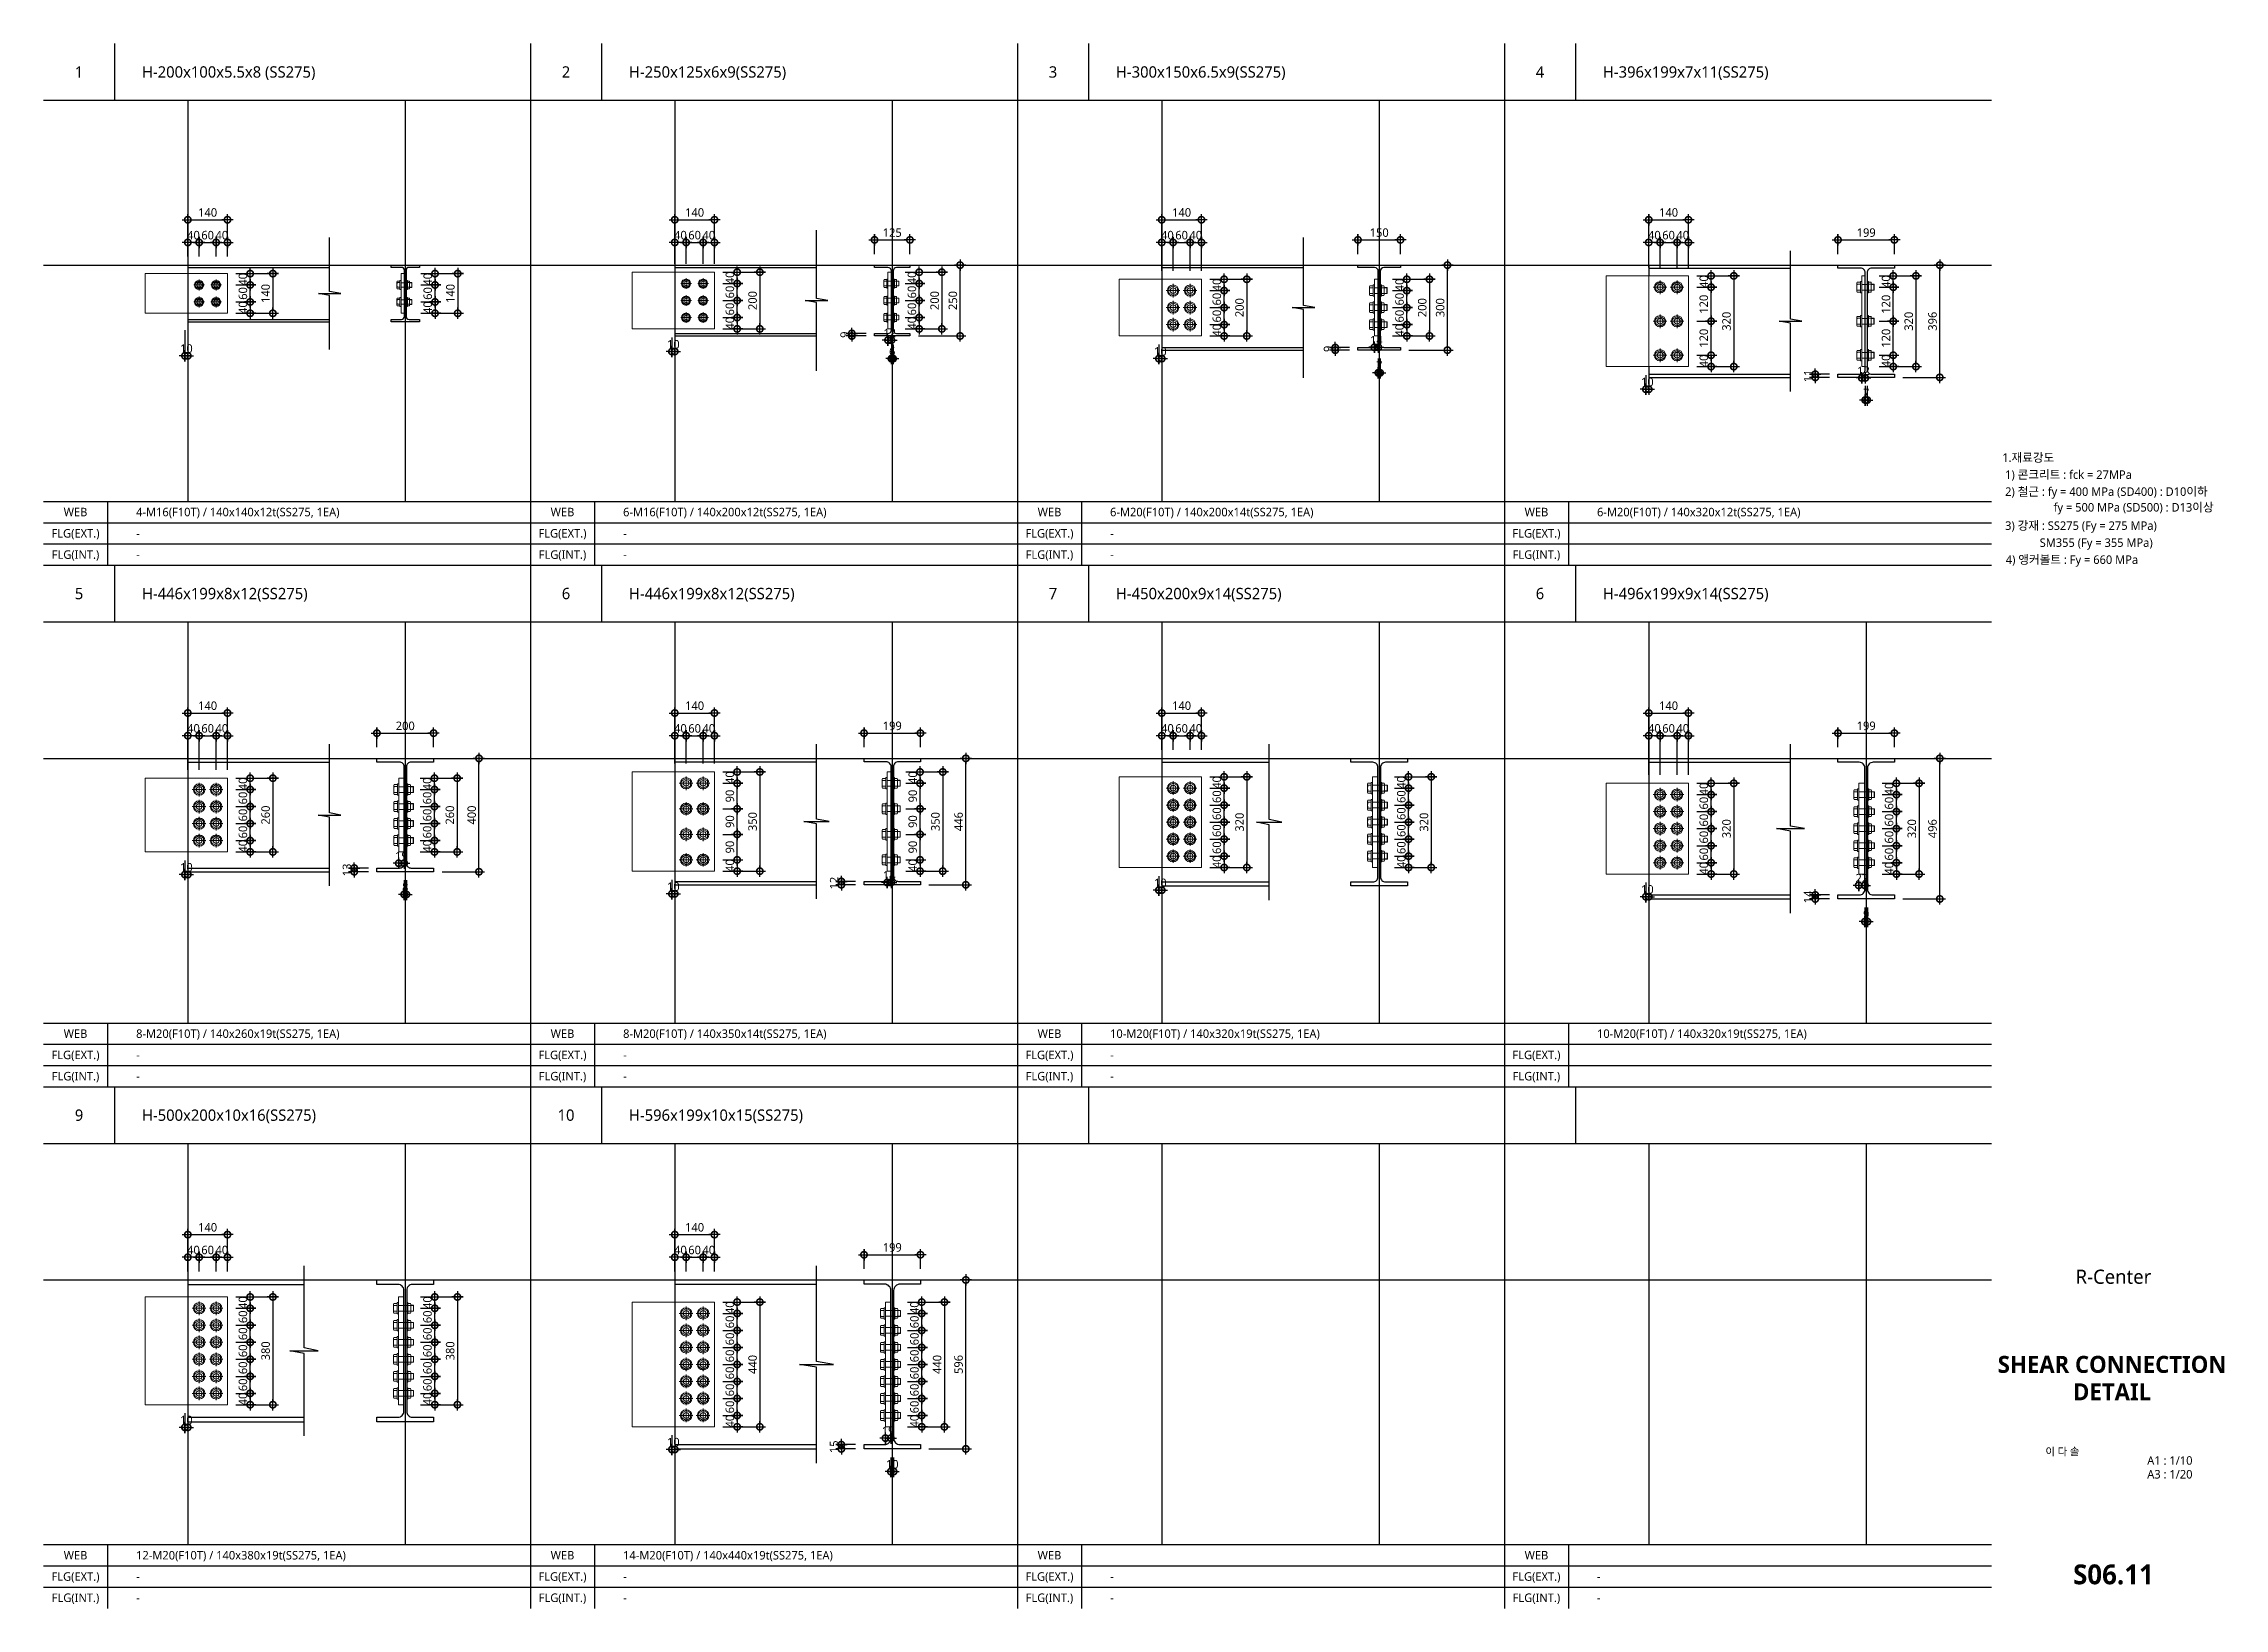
# Model space of a CAD drawing. Header units: millimetres. Extents: x 465 to 8156, y 210 to 5730.
import ezdxf
from ezdxf.enums import TextEntityAlignment as Align
from ezdxf.lldxf.tags import DXFTag

# ---------------------------------------------------------------- set-up
doc = ezdxf.new("R2010")
doc.units = ezdxf.units.MM
doc.header["$LTSCALE"] = 10
doc.linetypes.add('HID', pattern=[3.45, 2.25, -1.2])
doc.layers.get('Defpoints').update_dxf_attribs({"color": 137})
for name, color, linetype, lineweight in [('Anchor Bolt', 4, 'Continuous', 0), ('Plate', 3, 'Continuous', 0), ('Steel-Hidden', 2, 'DASHED0', 0)]:
    doc.layers.add(name, color=color, linetype=linetype, lineweight=lineweight)
for name, color, linetype in [('DIM', 7, 'Continuous'), ('SHT', 5, 'Continuous'), ('STEEL', 4, 'Continuous'), ('SYM', 6, 'Continuous'), ('TABLE', 7, 'Continuous'), ('TEXT', 3, 'Continuous'), ('TXT', 3, 'Continuous')]:
    doc.layers.add(name, color=color, linetype=linetype)
doc.layers.add('TEMP', color=171, linetype='Continuous', plot=False)
doc.styles.add('S1', font='malgun.ttf')
doc.styles.add('맑은고딕', font='malgun.ttf')
doc.styles.add('맑은고딕B', font='malgunbd.ttf')
doc.styles.add('스타일1', font='malgun.ttf')
doc.styles.add('스타일2', font='malgunbd.ttf')
tags = doc.linetypes.add('DASHED0', pattern=[1, 0.5, -0.5]).pattern_tags.tags
tags[6:7] = [DXFTag(74, 4), DXFTag(75, 0), DXFTag(340, '0'), DXFTag(46, 0.0), DXFTag(50, 0.0), DXFTag(44, 0.0), DXFTag(45, 0.0)]
tags[4:5] = [DXFTag(74, 4), DXFTag(75, 0), DXFTag(340, '0'), DXFTag(46, 0.0), DXFTag(50, 0.0), DXFTag(44, 0.0), DXFTag(45, 0.0)]
doc.dimstyles.new('CJA-10', dxfattribs={"dimscale": 10, "dimtxt": 3, "dimasz": 1, "dimexe": 2, "dimexo": 3, "dimgap": 1, "dimtad": 1, "dimdec": 0, "dimzin": 1, "dimdsep": 46, "dimlunit": 6, "dimtxsty": '스타일1', "dimblk": 'GAUN-DOT', "dimcen": -2, "dimdle": 2, "dimclrd": 256, "dimclre": 256, "dimclrt": 3, "dimadec": 0, "dimazin": 0, "dimtfac": 1, "dimtdec": 0, "dimtix": 1, "dimtmove": 2, "dimatfit": 3, "dimldrblk": 'DOTSMALL', "dimfxl": 1, "dimtolj": 1, "dimtzin": 1, "dimarcsym": 0})

msp = doc.modelspace()

# ---------------------------------------------------------------- texts
at = {"layer": 'TEXT', "color": 6, "linetype": 'ByBlock', "style": '스타일1'}
for s, p in [('1', (590, 5630)), ('2', (2307.5, 5630)), ('3', (4025, 5630)), ('4', (5742.5, 5630)), ('5', (590, 3790)), ('6', (2307.5, 3790)), ('7', (4025, 3790)), ('6', (5742.5, 3790)), ('9', (590, 1950)), ('10', (2307.5, 1950))]:
    msp.add_text(s, height=40, dxfattribs=at).set_placement(p, align=Align.MIDDLE_CENTER)
at = {"layer": 'TEXT', "linetype": 'ByBlock', "style": '스타일1'}
for s, p in [('H-200x100x5.5x8 (SS275)', (812, 5630)), ('H-250x125x6x9(SS275)', (2529.5, 5630)), ('H-300x150x6.5x9(SS275)', (4247, 5630)), ('H-396x199x7x11(SS275)', (5964.5, 5630)), ('H-446x199x8x12(SS275)', (812, 3790)), ('H-446x199x8x12(SS275)', (2529.5, 3790)), ('H-450x200x9x14(SS275)', (4247, 3790)), ('H-496x199x9x14(SS275)', (5964.5, 3790)), ('H-500x200x10x16(SS275)', (812, 1950)), ('H-596x199x10x15(SS275)', (2529.5, 1950))]:
    msp.add_text(s, height=40, dxfattribs=at).set_placement(p, align=Align.MIDDLE_LEFT)
at = {"layer": 'TEXT'}
for s, height, style, p in [('WEB', 30, 'S1', (577.5, 4077.5)), ('WEB', 30, 'S1', (2295, 4077.5)), ('WEB', 30, 'S1', (4012.5, 4077.5)), ('WEB', 30, 'S1', (5730, 4077.5)), ('FLG(EXT.)', 30, 'S1', (577.5, 4002.5)), ('FLG(EXT.)', 30, 'S1', (2295, 4002.5)), ('FLG(EXT.)', 30, 'S1', (4012.5, 4002.5)), ('FLG(EXT.)', 30, 'S1', (5730, 4002.5)), ('FLG(INT.)', 30, 'S1', (577.5, 3927.5)), ('FLG(INT.)', 30, 'S1', (2295, 3927.5)), ('FLG(INT.)', 30, 'S1', (4012.5, 3927.5)), ('FLG(INT.)', 30, 'S1', (5730, 3927.5)), ('WEB', 30, 'S1', (577.5, 2237.5)), ('WEB', 30, 'S1', (2295, 2237.5)), ('WEB', 30, 'S1', (4012.5, 2237.5)), ('FLG(EXT.)', 30, 'S1', (577.5, 2162.5)), ('FLG(EXT.)', 30, 'S1', (2295, 2162.5)), ('FLG(EXT.)', 30, 'S1', (4012.5, 2162.5)), ('FLG(EXT.)', 30, 'S1', (5730, 2162.5)), ('FLG(INT.)', 30, 'S1', (577.5, 2087.5)), ('FLG(INT.)', 30, 'S1', (2295, 2087.5)), ('FLG(INT.)', 30, 'S1', (4012.5, 2087.5)), ('FLG(INT.)', 30, 'S1', (5730, 2087.5)), ('R-Center', 50, '스타일1', (7765, 1380)), ('WEB', 30, 'S1', (577.5, 397.5)), ('WEB', 30, 'S1', (577.5, 397.5)), ('WEB', 30, 'S1', (2295, 397.5)), ('WEB', 30, 'S1', (4012.5, 397.5)), ('WEB', 30, 'S1', (5730, 397.5)), ('FLG(EXT.)', 30, 'S1', (577.5, 322.5)), ('FLG(EXT.)', 30, 'S1', (2295, 322.5)), ('FLG(EXT.)', 30, 'S1', (4012.5, 322.5)), ('FLG(EXT.)', 30, 'S1', (5730, 322.5)), ('FLG(INT.)', 30, 'S1', (577.5, 247.5)), ('FLG(INT.)', 30, 'S1', (2295, 247.5)), ('FLG(INT.)', 30, 'S1', (4012.5, 247.5)), ('FLG(INT.)', 30, 'S1', (5730, 247.5))]:
    msp.add_text(s, height=height, dxfattribs=dict(at, style=style)).set_placement(p, align=Align.MIDDLE_CENTER)
at = {"layer": 'TEXT', "style": 'S1'}
for s, p in [('4-M16(F10T) / 140x140x12t(SS275, 1EA)', (791.2, 4077.5)), ('6-M16(F10T) / 140x200x12t(SS275, 1EA)', (2508.7, 4077.5)), ('6-M20(F10T) / 140x200x14t(SS275, 1EA)', (4226.2, 4077.5)), ('6-M20(F10T) / 140x320x12t(SS275, 1EA)', (5943.7, 4077.5)), ('-', (791.2, 4002.5)), ('-', (2508.7, 4002.5)), ('-', (4226.2, 4002.5)), ('-', (4226.2, 4002.5)), ('-', (791.2, 3927.5)), ('-', (2508.7, 3927.5)), ('-', (4226.2, 3927.5)), ('-', (4226.2, 3927.5)), ('8-M20(F10T) / 140x260x19t(SS275, 1EA)', (791.2, 2237.5)), ('8-M20(F10T) / 140x350x14t(SS275, 1EA)', (2508.7, 2237.5)), ('10-M20(F10T) / 140x320x19t(SS275, 1EA)', (4226.2, 2237.5)), ('10-M20(F10T) / 140x320x19t(SS275, 1EA)', (5943.7, 2237.5)), ('-', (791.2, 2162.5)), ('-', (2508.7, 2162.5)), ('-', (4226.2, 2162.5)), ('-', (4226.2, 2162.5)), ('-', (791.2, 2087.5)), ('-', (2508.7, 2087.5)), ('-', (2508.7, 2087.5)), ('-', (4226.2, 2087.5)), ('12-M20(F10T) / 140x380x19t(SS275, 1EA)', (791.2, 397.5)), ('14-M20(F10T) / 140x440x19t(SS275, 1EA)', (2508.7, 397.5)), ('-', (791.2, 322.5)), ('-', (791.2, 322.5)), ('-', (2508.7, 322.5)), ('-', (4226.2, 322.5)), ('-', (5943.7, 322.5)), ('-', (791.2, 247.5)), ('-', (791.2, 247.5)), ('-', (2508.7, 247.5)), ('-', (4226.2, 247.5)), ('-', (5943.7, 247.5))]:
    msp.add_text(s, height=30, dxfattribs=at).set_placement(p, align=Align.MIDDLE_LEFT)

# ---------------------------------------------------------------- blocks, each defined once
blk = doc.blocks.new('HEADED_HT_BOLT-PLAN-M16F10T')
at = {"layer": 'Anchor Bolt', "color": 1}
for p, q in [((-19.2, 0), (19.2, 0)), ((0, 19.2), (0, -19.2))]:
    blk.add_line(p, q, dxfattribs=at)
at = {"layer": 'Anchor Bolt'}
blk.add_lwpolyline([(0, 13.9), (-12, 6.9), (-12, -6.9), (0, -13.9), (12, -6.9), (12, 6.9), (0, 13.9)], dxfattribs=at)
at = {"layer": 'Anchor Bolt', "color": 8}
blk.add_circle((0, 0), 16, dxfattribs=at)
at = {"layer": 'Anchor Bolt'}
blk.add_circle((0, 0), 8, dxfattribs=at)
blk = doc.blocks.new('GAUN-DOT')
at = {"linetype": 'ByBlock'}
for p, q in [((2, 0), (-2, 0)), ((0, -2), (0, 2))]:
    blk.add_line(p, q, dxfattribs=at)
at = {"const_width": 2.25}
blk.add_lwpolyline([(0, 0.28125, 1), (0, -0.28125, 1)], format="xyb", close=True, dxfattribs=at)
blk = doc.blocks.new('*D10')
at = {"layer": 'Defpoints', "color": 0, "transparency": 16777216}
for p in [(1113.5, 4818.6), (1113.5, 4778.6), (1193.5, 4778.6)]:
    blk.add_point(p, dxfattribs=at)
at = {"layer": 'DIM', "lineweight": -2, "transparency": 16777216}
for p, q in [((1143.5, 4818.6), (1213.5, 4818.6)), ((1143.5, 4778.6), (1213.5, 4778.6)), ((1193.5, 4828.6), (1193.5, 4838.6)), ((1193.5, 4818.6), (1193.5, 4778.6)), ((1193.5, 4768.6), (1193.5, 4758.6))]:
    blk.add_line(p, q, dxfattribs=at)
at = {"layer": 'DIM', "lineweight": -2, "transparency": 16777216, "xscale": 10, "yscale": 10, "zscale": 10}
for p, rotation in [((1193.5, 4818.6), 270), ((1193.5, 4778.6), 90)]:
    blk.add_blockref('GAUN-DOT', p, dxfattribs=dict(at, rotation=rotation))
at = {"layer": 'DIM', "color": 3, "transparency": 16777216, "insert": (1168, 4798.6), "char_height": 30, "attachment_point": 5, "rotation": 90, "style": '스타일1'}
blk.add_mtext('\\A1;40', dxfattribs=at)
blk = doc.blocks.new('_DotSmall')
at = {"color": 0, "linetype": 'ByBlock', "const_width": 0.5}
blk.add_lwpolyline([(-0.0625, 0, 1), (0.0625, 0, 1)], format="xyb", close=True, dxfattribs=at)
blk = doc.blocks.new('*D11')
at = {"layer": 'Defpoints', "color": 0, "transparency": 16777216}
for p in [(1113.5, 4878.6), (1193.5, 4878.6), (1113.5, 4818.6)]:
    blk.add_point(p, dxfattribs=at)
at = {"layer": 'DIM', "lineweight": -2, "transparency": 16777216}
for p, q in [((1143.5, 4878.6), (1213.5, 4878.6)), ((1193.5, 4888.6), (1193.5, 4898.6)), ((1193.5, 4818.6), (1193.5, 4878.6)), ((1143.5, 4818.6), (1213.5, 4818.6)), ((1193.5, 4808.6), (1193.5, 4798.6))]:
    blk.add_line(p, q, dxfattribs=at)
at = {"layer": 'DIM', "lineweight": -2, "transparency": 16777216, "xscale": 10, "yscale": 10, "zscale": 10}
for p, rotation in [((1193.5, 4878.6), 270), ((1193.5, 4818.6), 90)]:
    blk.add_blockref('GAUN-DOT', p, dxfattribs=dict(at, rotation=rotation))
at = {"layer": 'DIM', "color": 3, "transparency": 16777216, "insert": (1168, 4848.6), "char_height": 30, "attachment_point": 5, "rotation": 90, "style": '스타일1'}
blk.add_mtext('\\A1;60', dxfattribs=at)
blk = doc.blocks.new('*D12')
at = {"layer": 'Defpoints', "color": 0, "transparency": 16777216}
for p in [(1113.5, 4918.6), (1113.5, 4878.6), (1193.5, 4918.6)]:
    blk.add_point(p, dxfattribs=at)
at = {"layer": 'DIM', "lineweight": -2, "transparency": 16777216}
for p, q in [((1193.5, 4928.6), (1193.5, 4938.6)), ((1143.5, 4918.6), (1213.5, 4918.6)), ((1143.5, 4878.6), (1213.5, 4878.6)), ((1193.5, 4878.6), (1193.5, 4918.6)), ((1193.5, 4868.6), (1193.5, 4858.6))]:
    blk.add_line(p, q, dxfattribs=at)
at = {"layer": 'DIM', "lineweight": -2, "transparency": 16777216, "xscale": 10, "yscale": 10, "zscale": 10}
for p, rotation in [((1193.5, 4918.6), 270), ((1193.5, 4878.6), 90)]:
    blk.add_blockref('GAUN-DOT', p, dxfattribs=dict(at, rotation=rotation))
at = {"layer": 'DIM', "color": 3, "transparency": 16777216, "insert": (1168, 4898.6), "char_height": 30, "attachment_point": 5, "rotation": 90, "style": '스타일1'}
blk.add_mtext('\\A1;40', dxfattribs=at)
blk = doc.blocks.new('*D13')
at = {"layer": 'Defpoints', "color": 0, "transparency": 16777216}
for p in [(1113.5, 4918.6), (1113.5, 4778.6), (1273.5, 4778.6)]:
    blk.add_point(p, dxfattribs=at)
at = {"layer": 'DIM', "lineweight": -2, "transparency": 16777216}
for p, q in [((1143.5, 4918.6), (1293.5, 4918.6)), ((1273.5, 4908.6), (1273.5, 4788.6)), ((1143.5, 4778.6), (1293.5, 4778.6))]:
    blk.add_line(p, q, dxfattribs=at)
at = {"layer": 'DIM', "lineweight": -2, "transparency": 16777216, "xscale": 10, "yscale": 10, "zscale": 10}
for p, rotation in [((1273.5, 4918.6), 90), ((1273.5, 4778.6), 270)]:
    blk.add_blockref('GAUN-DOT', p, dxfattribs=dict(at, rotation=rotation))
at = {"layer": 'DIM', "color": 3, "transparency": 16777216, "insert": (1247.9, 4848.6), "char_height": 30, "attachment_point": 5, "rotation": 90, "style": '스타일1'}
blk.add_mtext('\\A1;140', dxfattribs=at)
blk = doc.blocks.new('*D14')
at = {"layer": 'Defpoints', "color": 0, "transparency": 16777216}
for p in [(973.5, 5028.6), (973.5, 4948.6), (1013.5, 4948.6)]:
    blk.add_point(p, dxfattribs=at)
at = {"layer": 'DIM', "lineweight": -2, "transparency": 16777216}
for p, q in [((963.5, 5028.6), (953.5, 5028.6)), ((973.5, 4978.6), (973.5, 5048.6)), ((1013.5, 5028.6), (973.5, 5028.6)), ((1013.5, 4978.6), (1013.5, 5048.6)), ((1023.5, 5028.6), (1033.5, 5028.6))]:
    blk.add_line(p, q, dxfattribs=at)
at = {"layer": 'DIM', "lineweight": -2, "transparency": 16777216, "xscale": 10, "yscale": 10, "zscale": 10}
blk.add_blockref('GAUN-DOT', (973.5, 5028.6), dxfattribs=at)
at = {"layer": 'DIM', "lineweight": -2, "transparency": 16777216, "xscale": 10, "yscale": 10, "zscale": 10, "rotation": 180}
blk.add_blockref('GAUN-DOT', (1013.5, 5028.6), dxfattribs=at)
at = {"layer": 'DIM', "color": 3, "transparency": 16777216, "insert": (993.5, 5054.1), "char_height": 30, "attachment_point": 5, "style": '스타일1'}
blk.add_mtext('\\A1;40', dxfattribs=at)
blk = doc.blocks.new('*D15')
at = {"layer": 'Defpoints', "color": 0, "transparency": 16777216}
for p in [(1073.5, 5028.6), (1013.5, 4948.6), (1073.5, 4948.6)]:
    blk.add_point(p, dxfattribs=at)
at = {"layer": 'DIM', "lineweight": -2, "transparency": 16777216}
for p, q in [((1003.5, 5028.6), (993.5, 5028.6)), ((1013.5, 4978.6), (1013.5, 5048.6)), ((1013.5, 5028.6), (1073.5, 5028.6)), ((1073.5, 4978.6), (1073.5, 5048.6)), ((1083.5, 5028.6), (1093.5, 5028.6))]:
    blk.add_line(p, q, dxfattribs=at)
at = {"layer": 'DIM', "lineweight": -2, "transparency": 16777216, "xscale": 10, "yscale": 10, "zscale": 10}
blk.add_blockref('GAUN-DOT', (1013.5, 5028.6), dxfattribs=at)
at = {"layer": 'DIM', "lineweight": -2, "transparency": 16777216, "xscale": 10, "yscale": 10, "zscale": 10, "rotation": 180}
blk.add_blockref('GAUN-DOT', (1073.5, 5028.6), dxfattribs=at)
at = {"layer": 'DIM', "color": 3, "transparency": 16777216, "insert": (1043.5, 5054.1), "char_height": 30, "attachment_point": 5, "style": '스타일1'}
blk.add_mtext('\\A1;60', dxfattribs=at)
blk = doc.blocks.new('*D16')
at = {"layer": 'Defpoints', "color": 0, "transparency": 16777216}
for p in [(1113.5, 5028.6), (1073.5, 4948.6), (1113.5, 4948.6)]:
    blk.add_point(p, dxfattribs=at)
at = {"layer": 'DIM', "lineweight": -2, "transparency": 16777216}
for p, q in [((1063.5, 5028.6), (1053.5, 5028.6)), ((1073.5, 4978.6), (1073.5, 5048.6)), ((1073.5, 5028.6), (1113.5, 5028.6)), ((1113.5, 4978.6), (1113.5, 5048.6)), ((1123.5, 5028.6), (1133.5, 5028.6))]:
    blk.add_line(p, q, dxfattribs=at)
at = {"layer": 'DIM', "lineweight": -2, "transparency": 16777216, "xscale": 10, "yscale": 10, "zscale": 10}
blk.add_blockref('GAUN-DOT', (1073.5, 5028.6), dxfattribs=at)
at = {"layer": 'DIM', "lineweight": -2, "transparency": 16777216, "xscale": 10, "yscale": 10, "zscale": 10, "rotation": 180}
blk.add_blockref('GAUN-DOT', (1113.5, 5028.6), dxfattribs=at)
at = {"layer": 'DIM', "color": 3, "transparency": 16777216, "insert": (1093.5, 5054.1), "char_height": 30, "attachment_point": 5, "style": '스타일1'}
blk.add_mtext('\\A1;40', dxfattribs=at)
blk = doc.blocks.new('*D17')
at = {"layer": 'Defpoints', "color": 0, "transparency": 16777216}
for p in [(1113.5, 5108.6), (973.5, 4948.6), (1113.5, 4948.6)]:
    blk.add_point(p, dxfattribs=at)
at = {"layer": 'DIM', "lineweight": -2, "transparency": 16777216}
for p, q in [((973.5, 4978.6), (973.5, 5128.6)), ((983.5, 5108.6), (1103.5, 5108.6)), ((1113.5, 4978.6), (1113.5, 5128.6))]:
    blk.add_line(p, q, dxfattribs=at)
at = {"layer": 'DIM', "lineweight": -2, "transparency": 16777216, "xscale": 10, "yscale": 10, "zscale": 10, "rotation": 180}
blk.add_blockref('GAUN-DOT', (973.5, 5108.6), dxfattribs=at)
at = {"layer": 'DIM', "lineweight": -2, "transparency": 16777216, "xscale": 10, "yscale": 10, "zscale": 10}
blk.add_blockref('GAUN-DOT', (1113.5, 5108.6), dxfattribs=at)
at = {"layer": 'DIM', "color": 3, "transparency": 16777216, "insert": (1043.5, 5134.2), "char_height": 30, "attachment_point": 5, "style": '스타일1'}
blk.add_mtext('\\A1;140', dxfattribs=at)
blk = doc.blocks.new('*D18')
at = {"layer": 'Defpoints', "color": 0, "transparency": 16777216}
for p in [(963.5, 4748.6), (973.5, 4748.6), (963.5, 4628.6)]:
    blk.add_point(p, dxfattribs=at)
at = {"layer": 'DIM', "lineweight": -2, "transparency": 16777216}
for p, q in [((963.5, 4718.6), (963.5, 4608.6)), ((973.5, 4718.6), (973.5, 4608.6)), ((953.5, 4628.6), (943.5, 4628.6)), ((973.5, 4628.6), (963.5, 4628.6)), ((983.5, 4628.6), (993.5, 4628.6))]:
    blk.add_line(p, q, dxfattribs=at)
at = {"layer": 'DIM', "lineweight": -2, "transparency": 16777216, "xscale": 10, "yscale": 10, "zscale": 10}
blk.add_blockref('GAUN-DOT', (963.5, 4628.6), dxfattribs=at)
at = {"layer": 'DIM', "lineweight": -2, "transparency": 16777216, "xscale": 10, "yscale": 10, "zscale": 10, "rotation": 180}
blk.add_blockref('GAUN-DOT', (973.5, 4628.6), dxfattribs=at)
at = {"layer": 'DIM', "color": 3, "transparency": 16777216, "insert": (968.5, 4654.2), "char_height": 30, "attachment_point": 5, "style": '스타일1'}
blk.add_mtext('\\A1;10', dxfattribs=at)
blk = doc.blocks.new('HEADED_HT_BOLT-HEAD-M16')
for p, q in [((-16, 0), (-16, 4.5)), ((-16, 4.5), (16, 4.5)), ((16, 0), (-16, 0)), ((-13.9, 4.5), (-13.9, 13.5)), ((-13.9, 4.5), (13.9, 4.5)), ((-11.1, 14.5), (11.1, 14.5)), ((-8.3, 4.5), (-8.3, 13.5)), ((8.3, 4.5), (8.3, 13.5)), ((13.9, 4.5), (13.9, 13.5)), ((16, 4.5), (16, 0))]:
    blk.add_line(p, q)
for centre, radius, start, end in [((-11.1, 10.2), 4.34, 50.31666, 129.68334), ((0, -20.6), 35.1, 76.28268, 103.71732), ((11.1, 10.2), 4.34, 50.31666, 129.68334)]:
    blk.add_arc(centre, radius, start, end)
blk = doc.blocks.new('HEADED_HT_BOLT-TAIL-M16')
for p, q in [((-16, 0), (-16, 4.5)), ((-16, 4.5), (16, 4.5)), ((16, 0), (-16, 0)), ((-13.9, 4.5), (-13.9, 11.7)), ((-13.9, 4.5), (13.9, 4.5)), ((-11.1, 12.5), (11.1, 12.5)), ((-8.4, 20.1), (-8, 20.5)), ((-8.4, 12.5), (-8.4, 20.1)), ((-8.4, 20.1), (8.4, 20.1)), ((-8.3, 4.5), (-8.3, 11.7)), ((-8, 20.5), (8, 20.5)), ((-8, 12.5), (-8, 20.5)), ((8, 20.5), (8.4, 20.1)), ((8, 12.5), (8, 20.5)), ((8.3, 4.5), (8.3, 11.7)), ((8.4, 20.1), (8.4, 12.5)), ((13.9, 4.5), (13.9, 11.7)), ((16, 4.5), (16, 0))]:
    blk.add_line(p, q)
for centre, radius, start, end in [((-11.1, 7.3), 5.2, 57.79577, 122.20423), ((0, -31.1), 43.6, 79.00727, 100.99273), ((11.1, 7.3), 5.2, 57.79577, 122.20423)]:
    blk.add_arc(centre, radius, start, end)
blk = doc.blocks.new('*D19')
at = {"layer": 'Defpoints', "color": 0, "transparency": 16777216}
for p in [(1765.4, 4818.6), (1765.4, 4778.6), (1845.4, 4778.6)]:
    blk.add_point(p, dxfattribs=at)
at = {"layer": 'DIM', "lineweight": -2, "transparency": 16777216}
for p, q in [((1795.4, 4818.6), (1865.4, 4818.6)), ((1795.4, 4778.6), (1865.4, 4778.6)), ((1845.4, 4828.6), (1845.4, 4838.6)), ((1845.4, 4818.6), (1845.4, 4778.6)), ((1845.4, 4768.6), (1845.4, 4758.6))]:
    blk.add_line(p, q, dxfattribs=at)
at = {"layer": 'DIM', "lineweight": -2, "transparency": 16777216, "xscale": 10, "yscale": 10, "zscale": 10}
for p, rotation in [((1845.4, 4818.6), 270), ((1845.4, 4778.6), 90)]:
    blk.add_blockref('GAUN-DOT', p, dxfattribs=dict(at, rotation=rotation))
at = {"layer": 'DIM', "color": 3, "transparency": 16777216, "insert": (1819.9, 4798.6), "char_height": 30, "attachment_point": 5, "rotation": 90, "style": '스타일1'}
blk.add_mtext('\\A1;40', dxfattribs=at)
blk = doc.blocks.new('*D20')
at = {"layer": 'Defpoints', "color": 0, "transparency": 16777216}
for p in [(1765.4, 4878.6), (1845.4, 4878.6), (1765.4, 4818.6)]:
    blk.add_point(p, dxfattribs=at)
at = {"layer": 'DIM', "lineweight": -2, "transparency": 16777216}
for p, q in [((1795.4, 4878.6), (1865.4, 4878.6)), ((1845.4, 4888.6), (1845.4, 4898.6)), ((1845.4, 4818.6), (1845.4, 4878.6)), ((1795.4, 4818.6), (1865.4, 4818.6)), ((1845.4, 4808.6), (1845.4, 4798.6))]:
    blk.add_line(p, q, dxfattribs=at)
at = {"layer": 'DIM', "lineweight": -2, "transparency": 16777216, "xscale": 10, "yscale": 10, "zscale": 10}
for p, rotation in [((1845.4, 4878.6), 270), ((1845.4, 4818.6), 90)]:
    blk.add_blockref('GAUN-DOT', p, dxfattribs=dict(at, rotation=rotation))
at = {"layer": 'DIM', "color": 3, "transparency": 16777216, "insert": (1819.9, 4848.6), "char_height": 30, "attachment_point": 5, "rotation": 90, "style": '스타일1'}
blk.add_mtext('\\A1;60', dxfattribs=at)
blk = doc.blocks.new('*D21')
at = {"layer": 'Defpoints', "color": 0, "transparency": 16777216}
for p in [(1765.4, 4918.6), (1765.4, 4878.6), (1845.4, 4918.6)]:
    blk.add_point(p, dxfattribs=at)
at = {"layer": 'DIM', "lineweight": -2, "transparency": 16777216}
for p, q in [((1845.4, 4928.6), (1845.4, 4938.6)), ((1795.4, 4918.6), (1865.4, 4918.6)), ((1795.4, 4878.6), (1865.4, 4878.6)), ((1845.4, 4878.6), (1845.4, 4918.6)), ((1845.4, 4868.6), (1845.4, 4858.6))]:
    blk.add_line(p, q, dxfattribs=at)
at = {"layer": 'DIM', "lineweight": -2, "transparency": 16777216, "xscale": 10, "yscale": 10, "zscale": 10}
for p, rotation in [((1845.4, 4918.6), 270), ((1845.4, 4878.6), 90)]:
    blk.add_blockref('GAUN-DOT', p, dxfattribs=dict(at, rotation=rotation))
at = {"layer": 'DIM', "color": 3, "transparency": 16777216, "insert": (1819.9, 4898.6), "char_height": 30, "attachment_point": 5, "rotation": 90, "style": '스타일1'}
blk.add_mtext('\\A1;40', dxfattribs=at)
blk = doc.blocks.new('*D22')
at = {"layer": 'Defpoints', "color": 0, "transparency": 16777216}
for p in [(1765.4, 4918.6), (1765.4, 4778.6), (1925.4, 4778.6)]:
    blk.add_point(p, dxfattribs=at)
at = {"layer": 'DIM', "lineweight": -2, "transparency": 16777216}
for p, q in [((1795.4, 4918.6), (1945.4, 4918.6)), ((1925.4, 4908.6), (1925.4, 4788.6)), ((1795.4, 4778.6), (1945.4, 4778.6))]:
    blk.add_line(p, q, dxfattribs=at)
at = {"layer": 'DIM', "lineweight": -2, "transparency": 16777216, "xscale": 10, "yscale": 10, "zscale": 10}
for p, rotation in [((1925.4, 4918.6), 90), ((1925.4, 4778.6), 270)]:
    blk.add_blockref('GAUN-DOT', p, dxfattribs=dict(at, rotation=rotation))
at = {"layer": 'DIM', "color": 3, "transparency": 16777216, "insert": (1899.8, 4848.6), "char_height": 30, "attachment_point": 5, "rotation": 90, "style": '스타일1'}
blk.add_mtext('\\A1;140', dxfattribs=at)
blk = doc.blocks.new('HEADED_HT_BOLT-PLAN-M20F10T')
at = {"layer": 'Anchor Bolt', "color": 1}
for p, q in [((-24, 0), (24, 0)), ((0, 24), (0, -24))]:
    blk.add_line(p, q, dxfattribs=at)
at = {"layer": 'Anchor Bolt'}
blk.add_lwpolyline([(0, 17.3), (-15, 8.7), (-15, -8.7), (0, -17.3), (15, -8.7), (15, 8.7), (0, 17.3)], dxfattribs=at)
at = {"layer": 'Anchor Bolt', "color": 8}
blk.add_circle((0, 0), 20, dxfattribs=at)
at = {"layer": 'Anchor Bolt'}
blk.add_circle((0, 0), 10, dxfattribs=at)
blk = doc.blocks.new('HEADED_HT_BOLT-HEAD-M20')
for p, q in [((-20, 0), (-20, 4.5)), ((-20, 4.5), (20, 4.5)), ((20, 0), (-20, 0)), ((-17.3, 4.5), (-17.3, 16.2)), ((-17.3, 4.5), (17.3, 4.5)), ((-13.9, 17.5), (13.9, 17.5)), ((-10.4, 4.5), (-10.4, 16.2)), ((10.4, 4.5), (10.4, 16.2)), ((17.3, 4.5), (17.3, 16.2)), ((20, 4.5), (20, 0))]:
    blk.add_line(p, q)
for centre, radius, start, end in [((-13.9, 12.2), 5.27, 48.86002, 131.13998), ((0, -24.7), 42.2, 75.73952, 104.26048), ((13.9, 12.2), 5.27, 48.86002, 131.13998)]:
    blk.add_arc(centre, radius, start, end)
blk = doc.blocks.new('HEADED_HT_BOLT-TAIL-M20')
for p, q in [((-20, 0), (-20, 4.5)), ((-20, 4.5), (20, 4.5)), ((20, 0), (-20, 0)), ((-17.3, 4.5), (-17.3, 13.5)), ((-17.3, 4.5), (17.3, 4.5)), ((-13.9, 14.5), (13.9, 14.5)), ((-10.5, 24), (-10, 24.5)), ((-10.5, 14.5), (-10.5, 24)), ((-10.5, 24), (10.5, 24)), ((-10.4, 4.5), (-10.4, 13.5)), ((-10, 24.5), (10, 24.5)), ((-10, 14.5), (-10, 24.5)), ((10, 24.5), (10.5, 24)), ((10, 14.5), (10, 24.5)), ((10.4, 4.5), (10.4, 13.5)), ((10.5, 24), (10.5, 14.5)), ((17.3, 4.5), (17.3, 13.5)), ((20, 4.5), (20, 0))]:
    blk.add_line(p, q)
for centre, radius, start, end in [((-13.9, 8), 6.5, 57.79577, 122.20423), ((0, -40), 54.5, 79.00727, 100.99273), ((13.9, 8), 6.5, 57.79577, 122.20423)]:
    blk.add_arc(centre, radius, start, end)
blk = doc.blocks.new('*D42')
at = {"layer": 'Defpoints', "color": 0, "transparency": 16777216}
for p in [(1113.5, 968.6), (1113.5, 928.6), (1193.5, 928.6)]:
    blk.add_point(p, dxfattribs=at)
at = {"layer": 'DIM', "lineweight": -2, "transparency": 16777216}
for p, q in [((1143.5, 968.6), (1213.5, 968.6)), ((1143.5, 928.6), (1213.5, 928.6)), ((1193.5, 978.6), (1193.5, 988.6)), ((1193.5, 968.6), (1193.5, 928.6)), ((1193.5, 918.6), (1193.5, 908.6))]:
    blk.add_line(p, q, dxfattribs=at)
at = {"layer": 'DIM', "lineweight": -2, "transparency": 16777216, "xscale": 10, "yscale": 10, "zscale": 10}
for p, rotation in [((1193.5, 968.6), 270), ((1193.5, 928.6), 90)]:
    blk.add_blockref('GAUN-DOT', p, dxfattribs=dict(at, rotation=rotation))
at = {"layer": 'DIM', "color": 3, "transparency": 16777216, "insert": (1168, 948.6), "char_height": 30, "attachment_point": 5, "rotation": 90, "style": '스타일1'}
blk.add_mtext('\\A1;40', dxfattribs=at)
blk = doc.blocks.new('*D43')
at = {"layer": 'Defpoints', "color": 0, "transparency": 16777216}
for p in [(1113.5, 1028.6), (1193.5, 1028.6), (1113.5, 968.6)]:
    blk.add_point(p, dxfattribs=at)
at = {"layer": 'DIM', "lineweight": -2, "transparency": 16777216}
for p, q in [((1143.5, 1028.6), (1213.5, 1028.6)), ((1193.5, 1038.6), (1193.5, 1048.6)), ((1193.5, 968.6), (1193.5, 1028.6)), ((1143.5, 968.6), (1213.5, 968.6)), ((1193.5, 958.6), (1193.5, 948.6))]:
    blk.add_line(p, q, dxfattribs=at)
at = {"layer": 'DIM', "lineweight": -2, "transparency": 16777216, "xscale": 10, "yscale": 10, "zscale": 10}
for p, rotation in [((1193.5, 1028.6), 270), ((1193.5, 968.6), 90)]:
    blk.add_blockref('GAUN-DOT', p, dxfattribs=dict(at, rotation=rotation))
at = {"layer": 'DIM', "color": 3, "transparency": 16777216, "insert": (1168, 998.6), "char_height": 30, "attachment_point": 5, "rotation": 90, "style": '스타일1'}
blk.add_mtext('\\A1;60', dxfattribs=at)
blk = doc.blocks.new('*D44')
at = {"layer": 'Defpoints', "color": 0, "transparency": 16777216}
for p in [(1113.5, 1088.6), (1193.5, 1088.6), (1113.5, 1028.6)]:
    blk.add_point(p, dxfattribs=at)
at = {"layer": 'DIM', "lineweight": -2, "transparency": 16777216}
for p, q in [((1143.5, 1088.6), (1213.5, 1088.6)), ((1193.5, 1098.6), (1193.5, 1108.6)), ((1193.5, 1028.6), (1193.5, 1088.6)), ((1143.5, 1028.6), (1213.5, 1028.6)), ((1193.5, 1018.6), (1193.5, 1008.6))]:
    blk.add_line(p, q, dxfattribs=at)
at = {"layer": 'DIM', "lineweight": -2, "transparency": 16777216, "xscale": 10, "yscale": 10, "zscale": 10}
for p, rotation in [((1193.5, 1088.6), 270), ((1193.5, 1028.6), 90)]:
    blk.add_blockref('GAUN-DOT', p, dxfattribs=dict(at, rotation=rotation))
at = {"layer": 'DIM', "color": 3, "transparency": 16777216, "insert": (1168, 1058.6), "char_height": 30, "attachment_point": 5, "rotation": 90, "style": '스타일1'}
blk.add_mtext('\\A1;60', dxfattribs=at)
blk = doc.blocks.new('*D45')
at = {"layer": 'Defpoints', "color": 0, "transparency": 16777216}
for p in [(1113.5, 1148.6), (1113.5, 1088.6), (1193.5, 1148.6)]:
    blk.add_point(p, dxfattribs=at)
at = {"layer": 'DIM', "lineweight": -2, "transparency": 16777216}
for p, q in [((1193.5, 1158.6), (1193.5, 1168.6)), ((1143.5, 1148.6), (1213.5, 1148.6)), ((1143.5, 1088.6), (1213.5, 1088.6)), ((1193.5, 1088.6), (1193.5, 1148.6)), ((1193.5, 1078.6), (1193.5, 1068.6))]:
    blk.add_line(p, q, dxfattribs=at)
at = {"layer": 'DIM', "lineweight": -2, "transparency": 16777216, "xscale": 10, "yscale": 10, "zscale": 10}
for p, rotation in [((1193.5, 1148.6), 270), ((1193.5, 1088.6), 90)]:
    blk.add_blockref('GAUN-DOT', p, dxfattribs=dict(at, rotation=rotation))
at = {"layer": 'DIM', "color": 3, "transparency": 16777216, "insert": (1168, 1118.6), "char_height": 30, "attachment_point": 5, "rotation": 90, "style": '스타일1'}
blk.add_mtext('\\A1;60', dxfattribs=at)
blk = doc.blocks.new('*D46')
at = {"layer": 'Defpoints', "color": 0, "transparency": 16777216}
for p in [(1113.5, 1208.6), (1193.5, 1208.6), (1113.5, 1148.6)]:
    blk.add_point(p, dxfattribs=at)
at = {"layer": 'DIM', "lineweight": -2, "transparency": 16777216}
for p, q in [((1143.5, 1208.6), (1213.5, 1208.6)), ((1193.5, 1218.6), (1193.5, 1228.6)), ((1193.5, 1148.6), (1193.5, 1208.6)), ((1143.5, 1148.6), (1213.5, 1148.6)), ((1193.5, 1138.6), (1193.5, 1128.6))]:
    blk.add_line(p, q, dxfattribs=at)
at = {"layer": 'DIM', "lineweight": -2, "transparency": 16777216, "xscale": 10, "yscale": 10, "zscale": 10}
for p, rotation in [((1193.5, 1208.6), 270), ((1193.5, 1148.6), 90)]:
    blk.add_blockref('GAUN-DOT', p, dxfattribs=dict(at, rotation=rotation))
at = {"layer": 'DIM', "color": 3, "transparency": 16777216, "insert": (1168, 1178.6), "char_height": 30, "attachment_point": 5, "rotation": 90, "style": '스타일1'}
blk.add_mtext('\\A1;60', dxfattribs=at)
blk = doc.blocks.new('*D47')
at = {"layer": 'Defpoints', "color": 0, "transparency": 16777216}
for p in [(1113.5, 1268.6), (1193.5, 1268.6), (1113.5, 1208.6)]:
    blk.add_point(p, dxfattribs=at)
at = {"layer": 'DIM', "lineweight": -2, "transparency": 16777216}
for p, q in [((1143.5, 1268.6), (1213.5, 1268.6)), ((1193.5, 1278.6), (1193.5, 1288.6)), ((1193.5, 1208.6), (1193.5, 1268.6)), ((1143.5, 1208.6), (1213.5, 1208.6)), ((1193.5, 1198.6), (1193.5, 1188.6))]:
    blk.add_line(p, q, dxfattribs=at)
at = {"layer": 'DIM', "lineweight": -2, "transparency": 16777216, "xscale": 10, "yscale": 10, "zscale": 10}
for p, rotation in [((1193.5, 1268.6), 270), ((1193.5, 1208.6), 90)]:
    blk.add_blockref('GAUN-DOT', p, dxfattribs=dict(at, rotation=rotation))
at = {"layer": 'DIM', "color": 3, "transparency": 16777216, "insert": (1168, 1238.6), "char_height": 30, "attachment_point": 5, "rotation": 90, "style": '스타일1'}
blk.add_mtext('\\A1;60', dxfattribs=at)
blk = doc.blocks.new('*D48')
at = {"layer": 'Defpoints', "color": 0, "transparency": 16777216}
for p in [(1113.5, 1308.6), (1193.5, 1308.6), (1113.5, 1268.6)]:
    blk.add_point(p, dxfattribs=at)
at = {"layer": 'DIM', "lineweight": -2, "transparency": 16777216}
for p, q in [((1143.5, 1308.6), (1213.5, 1308.6)), ((1193.5, 1318.6), (1193.5, 1328.6)), ((1193.5, 1268.6), (1193.5, 1308.6)), ((1143.5, 1268.6), (1213.5, 1268.6)), ((1193.5, 1258.6), (1193.5, 1248.6))]:
    blk.add_line(p, q, dxfattribs=at)
at = {"layer": 'DIM', "lineweight": -2, "transparency": 16777216, "xscale": 10, "yscale": 10, "zscale": 10}
for p, rotation in [((1193.5, 1308.6), 270), ((1193.5, 1268.6), 90)]:
    blk.add_blockref('GAUN-DOT', p, dxfattribs=dict(at, rotation=rotation))
at = {"layer": 'DIM', "color": 3, "transparency": 16777216, "insert": (1168, 1288.6), "char_height": 30, "attachment_point": 5, "rotation": 90, "style": '스타일1'}
blk.add_mtext('\\A1;40', dxfattribs=at)
blk = doc.blocks.new('*D49')
at = {"layer": 'Defpoints', "color": 0, "transparency": 16777216}
for p in [(1113.5, 1308.6), (1113.5, 928.6), (1273.5, 928.6)]:
    blk.add_point(p, dxfattribs=at)
at = {"layer": 'DIM', "lineweight": -2, "transparency": 16777216}
for p, q in [((1143.5, 1308.6), (1293.5, 1308.6)), ((1273.5, 1298.6), (1273.5, 938.6)), ((1143.5, 928.6), (1293.5, 928.6))]:
    blk.add_line(p, q, dxfattribs=at)
at = {"layer": 'DIM', "lineweight": -2, "transparency": 16777216, "xscale": 10, "yscale": 10, "zscale": 10}
for p, rotation in [((1273.5, 1308.6), 90), ((1273.5, 928.6), 270)]:
    blk.add_blockref('GAUN-DOT', p, dxfattribs=dict(at, rotation=rotation))
at = {"layer": 'DIM', "color": 3, "transparency": 16777216, "insert": (1248, 1118.6), "char_height": 30, "attachment_point": 5, "rotation": 90, "style": '스타일1'}
blk.add_mtext('\\A1;380', dxfattribs=at)
blk = doc.blocks.new('*D50')
at = {"layer": 'Defpoints', "color": 0, "transparency": 16777216}
for p in [(973.5, 1448.6), (973.5, 1368.6), (1013.5, 1368.6)]:
    blk.add_point(p, dxfattribs=at)
at = {"layer": 'DIM', "lineweight": -2, "transparency": 16777216}
for p, q in [((973.5, 1398.6), (973.5, 1468.6)), ((1013.5, 1398.6), (1013.5, 1468.6)), ((963.5, 1448.6), (953.5, 1448.6)), ((1013.5, 1448.6), (973.5, 1448.6)), ((1023.5, 1448.6), (1033.5, 1448.6))]:
    blk.add_line(p, q, dxfattribs=at)
at = {"layer": 'DIM', "lineweight": -2, "transparency": 16777216, "xscale": 10, "yscale": 10, "zscale": 10}
blk.add_blockref('GAUN-DOT', (973.5, 1448.6), dxfattribs=at)
at = {"layer": 'DIM', "lineweight": -2, "transparency": 16777216, "xscale": 10, "yscale": 10, "zscale": 10, "rotation": 180}
blk.add_blockref('GAUN-DOT', (1013.5, 1448.6), dxfattribs=at)
at = {"layer": 'DIM', "color": 3, "transparency": 16777216, "insert": (993.5, 1474.1), "char_height": 30, "attachment_point": 5, "style": '스타일1'}
blk.add_mtext('\\A1;40', dxfattribs=at)
blk = doc.blocks.new('*D51')
at = {"layer": 'Defpoints', "color": 0, "transparency": 16777216}
for p in [(1073.5, 1448.6), (1013.5, 1368.6), (1073.5, 1368.6)]:
    blk.add_point(p, dxfattribs=at)
at = {"layer": 'DIM', "lineweight": -2, "transparency": 16777216}
for p, q in [((1013.5, 1398.6), (1013.5, 1468.6)), ((1073.5, 1398.6), (1073.5, 1468.6)), ((1003.5, 1448.6), (993.5, 1448.6)), ((1013.5, 1448.6), (1073.5, 1448.6)), ((1083.5, 1448.6), (1093.5, 1448.6))]:
    blk.add_line(p, q, dxfattribs=at)
at = {"layer": 'DIM', "lineweight": -2, "transparency": 16777216, "xscale": 10, "yscale": 10, "zscale": 10}
blk.add_blockref('GAUN-DOT', (1013.5, 1448.6), dxfattribs=at)
at = {"layer": 'DIM', "lineweight": -2, "transparency": 16777216, "xscale": 10, "yscale": 10, "zscale": 10, "rotation": 180}
blk.add_blockref('GAUN-DOT', (1073.5, 1448.6), dxfattribs=at)
at = {"layer": 'DIM', "color": 3, "transparency": 16777216, "insert": (1043.5, 1474.1), "char_height": 30, "attachment_point": 5, "style": '스타일1'}
blk.add_mtext('\\A1;60', dxfattribs=at)
blk = doc.blocks.new('*D52')
at = {"layer": 'Defpoints', "color": 0, "transparency": 16777216}
for p in [(1113.5, 1448.6), (1073.5, 1368.6), (1113.5, 1368.6)]:
    blk.add_point(p, dxfattribs=at)
at = {"layer": 'DIM', "lineweight": -2, "transparency": 16777216}
for p, q in [((1073.5, 1398.6), (1073.5, 1468.6)), ((1113.5, 1398.6), (1113.5, 1468.6)), ((1063.5, 1448.6), (1053.5, 1448.6)), ((1073.5, 1448.6), (1113.5, 1448.6)), ((1123.5, 1448.6), (1133.5, 1448.6))]:
    blk.add_line(p, q, dxfattribs=at)
at = {"layer": 'DIM', "lineweight": -2, "transparency": 16777216, "xscale": 10, "yscale": 10, "zscale": 10}
blk.add_blockref('GAUN-DOT', (1073.5, 1448.6), dxfattribs=at)
at = {"layer": 'DIM', "lineweight": -2, "transparency": 16777216, "xscale": 10, "yscale": 10, "zscale": 10, "rotation": 180}
blk.add_blockref('GAUN-DOT', (1113.5, 1448.6), dxfattribs=at)
at = {"layer": 'DIM', "color": 3, "transparency": 16777216, "insert": (1093.5, 1474.1), "char_height": 30, "attachment_point": 5, "style": '스타일1'}
blk.add_mtext('\\A1;40', dxfattribs=at)
blk = doc.blocks.new('*D53')
at = {"layer": 'Defpoints', "color": 0, "transparency": 16777216}
for p in [(1113.5, 1528.6), (973.5, 1368.6), (1113.5, 1368.6)]:
    blk.add_point(p, dxfattribs=at)
at = {"layer": 'DIM', "lineweight": -2, "transparency": 16777216}
for p, q in [((973.5, 1398.6), (973.5, 1548.6)), ((1113.5, 1398.6), (1113.5, 1548.6)), ((983.5, 1528.6), (1103.5, 1528.6))]:
    blk.add_line(p, q, dxfattribs=at)
at = {"layer": 'DIM', "lineweight": -2, "transparency": 16777216, "xscale": 10, "yscale": 10, "zscale": 10, "rotation": 180}
blk.add_blockref('GAUN-DOT', (973.5, 1528.6), dxfattribs=at)
at = {"layer": 'DIM', "lineweight": -2, "transparency": 16777216, "xscale": 10, "yscale": 10, "zscale": 10}
blk.add_blockref('GAUN-DOT', (1113.5, 1528.6), dxfattribs=at)
at = {"layer": 'DIM', "color": 3, "transparency": 16777216, "insert": (1043.5, 1554.2), "char_height": 30, "attachment_point": 5, "style": '스타일1'}
blk.add_mtext('\\A1;140', dxfattribs=at)
blk = doc.blocks.new('*D54')
at = {"layer": 'Defpoints', "color": 0, "transparency": 16777216}
for p in [(963.5, 928.6), (973.5, 928.6), (963.5, 848.6)]:
    blk.add_point(p, dxfattribs=at)
at = {"layer": 'DIM', "lineweight": -2, "transparency": 16777216}
for p, q in [((953.5, 848.6), (943.5, 848.6)), ((963.5, 898.6), (963.5, 828.6)), ((973.5, 848.6), (963.5, 848.6)), ((973.5, 898.6), (973.5, 828.6)), ((983.5, 848.6), (993.5, 848.6))]:
    blk.add_line(p, q, dxfattribs=at)
at = {"layer": 'DIM', "lineweight": -2, "transparency": 16777216, "xscale": 10, "yscale": 10, "zscale": 10}
blk.add_blockref('GAUN-DOT', (963.5, 848.6), dxfattribs=at)
at = {"layer": 'DIM', "lineweight": -2, "transparency": 16777216, "xscale": 10, "yscale": 10, "zscale": 10, "rotation": 180}
blk.add_blockref('GAUN-DOT', (973.5, 848.6), dxfattribs=at)
at = {"layer": 'DIM', "color": 3, "transparency": 16777216, "insert": (968.5, 874.2), "char_height": 30, "attachment_point": 5, "style": '스타일1'}
blk.add_mtext('\\A1;10', dxfattribs=at)
blk = doc.blocks.new('*D55')
at = {"layer": 'Defpoints', "color": 0, "transparency": 16777216}
for p in [(1764.5, 968.6), (1764.5, 928.6), (1844.5, 928.6)]:
    blk.add_point(p, dxfattribs=at)
at = {"layer": 'DIM', "lineweight": -2, "transparency": 16777216}
for p, q in [((1794.5, 968.6), (1864.5, 968.6)), ((1794.5, 928.6), (1864.5, 928.6)), ((1844.5, 978.6), (1844.5, 988.6)), ((1844.5, 968.6), (1844.5, 928.6)), ((1844.5, 918.6), (1844.5, 908.6))]:
    blk.add_line(p, q, dxfattribs=at)
at = {"layer": 'DIM', "lineweight": -2, "transparency": 16777216, "xscale": 10, "yscale": 10, "zscale": 10}
for p, rotation in [((1844.5, 968.6), 270), ((1844.5, 928.6), 90)]:
    blk.add_blockref('GAUN-DOT', p, dxfattribs=dict(at, rotation=rotation))
at = {"layer": 'DIM', "color": 3, "transparency": 16777216, "insert": (1819, 948.6), "char_height": 30, "attachment_point": 5, "rotation": 90, "style": '스타일1'}
blk.add_mtext('\\A1;40', dxfattribs=at)
blk = doc.blocks.new('*D56')
at = {"layer": 'Defpoints', "color": 0, "transparency": 16777216}
for p in [(1764.5, 1028.6), (1844.5, 1028.6), (1764.5, 968.6)]:
    blk.add_point(p, dxfattribs=at)
at = {"layer": 'DIM', "lineweight": -2, "transparency": 16777216}
for p, q in [((1794.5, 1028.6), (1864.5, 1028.6)), ((1844.5, 1038.6), (1844.5, 1048.6)), ((1844.5, 968.6), (1844.5, 1028.6)), ((1794.5, 968.6), (1864.5, 968.6)), ((1844.5, 958.6), (1844.5, 948.6))]:
    blk.add_line(p, q, dxfattribs=at)
at = {"layer": 'DIM', "lineweight": -2, "transparency": 16777216, "xscale": 10, "yscale": 10, "zscale": 10}
for p, rotation in [((1844.5, 1028.6), 270), ((1844.5, 968.6), 90)]:
    blk.add_blockref('GAUN-DOT', p, dxfattribs=dict(at, rotation=rotation))
at = {"layer": 'DIM', "color": 3, "transparency": 16777216, "insert": (1819, 998.6), "char_height": 30, "attachment_point": 5, "rotation": 90, "style": '스타일1'}
blk.add_mtext('\\A1;60', dxfattribs=at)
blk = doc.blocks.new('*D57')
at = {"layer": 'Defpoints', "color": 0, "transparency": 16777216}
for p in [(1764.5, 1088.6), (1844.5, 1088.6), (1764.5, 1028.6)]:
    blk.add_point(p, dxfattribs=at)
at = {"layer": 'DIM', "lineweight": -2, "transparency": 16777216}
for p, q in [((1794.5, 1088.6), (1864.5, 1088.6)), ((1844.5, 1098.6), (1844.5, 1108.6)), ((1844.5, 1028.6), (1844.5, 1088.6)), ((1794.5, 1028.6), (1864.5, 1028.6)), ((1844.5, 1018.6), (1844.5, 1008.6))]:
    blk.add_line(p, q, dxfattribs=at)
at = {"layer": 'DIM', "lineweight": -2, "transparency": 16777216, "xscale": 10, "yscale": 10, "zscale": 10}
for p, rotation in [((1844.5, 1088.6), 270), ((1844.5, 1028.6), 90)]:
    blk.add_blockref('GAUN-DOT', p, dxfattribs=dict(at, rotation=rotation))
at = {"layer": 'DIM', "color": 3, "transparency": 16777216, "insert": (1819, 1058.6), "char_height": 30, "attachment_point": 5, "rotation": 90, "style": '스타일1'}
blk.add_mtext('\\A1;60', dxfattribs=at)
blk = doc.blocks.new('*D58')
at = {"layer": 'Defpoints', "color": 0, "transparency": 16777216}
for p in [(1764.5, 1148.6), (1764.5, 1088.6), (1844.5, 1148.6)]:
    blk.add_point(p, dxfattribs=at)
at = {"layer": 'DIM', "lineweight": -2, "transparency": 16777216}
for p, q in [((1844.5, 1158.6), (1844.5, 1168.6)), ((1794.5, 1148.6), (1864.5, 1148.6)), ((1794.5, 1088.6), (1864.5, 1088.6)), ((1844.5, 1088.6), (1844.5, 1148.6)), ((1844.5, 1078.6), (1844.5, 1068.6))]:
    blk.add_line(p, q, dxfattribs=at)
at = {"layer": 'DIM', "lineweight": -2, "transparency": 16777216, "xscale": 10, "yscale": 10, "zscale": 10}
for p, rotation in [((1844.5, 1148.6), 270), ((1844.5, 1088.6), 90)]:
    blk.add_blockref('GAUN-DOT', p, dxfattribs=dict(at, rotation=rotation))
at = {"layer": 'DIM', "color": 3, "transparency": 16777216, "insert": (1819, 1118.6), "char_height": 30, "attachment_point": 5, "rotation": 90, "style": '스타일1'}
blk.add_mtext('\\A1;60', dxfattribs=at)
blk = doc.blocks.new('*D59')
at = {"layer": 'Defpoints', "color": 0, "transparency": 16777216}
for p in [(1764.5, 1208.6), (1844.5, 1208.6), (1764.5, 1148.6)]:
    blk.add_point(p, dxfattribs=at)
at = {"layer": 'DIM', "lineweight": -2, "transparency": 16777216}
for p, q in [((1794.5, 1208.6), (1864.5, 1208.6)), ((1844.5, 1218.6), (1844.5, 1228.6)), ((1844.5, 1148.6), (1844.5, 1208.6)), ((1794.5, 1148.6), (1864.5, 1148.6)), ((1844.5, 1138.6), (1844.5, 1128.6))]:
    blk.add_line(p, q, dxfattribs=at)
at = {"layer": 'DIM', "lineweight": -2, "transparency": 16777216, "xscale": 10, "yscale": 10, "zscale": 10}
for p, rotation in [((1844.5, 1208.6), 270), ((1844.5, 1148.6), 90)]:
    blk.add_blockref('GAUN-DOT', p, dxfattribs=dict(at, rotation=rotation))
at = {"layer": 'DIM', "color": 3, "transparency": 16777216, "insert": (1819, 1178.6), "char_height": 30, "attachment_point": 5, "rotation": 90, "style": '스타일1'}
blk.add_mtext('\\A1;60', dxfattribs=at)
blk = doc.blocks.new('*D60')
at = {"layer": 'Defpoints', "color": 0, "transparency": 16777216}
for p in [(1764.5, 1268.6), (1844.5, 1268.6), (1764.5, 1208.6)]:
    blk.add_point(p, dxfattribs=at)
at = {"layer": 'DIM', "lineweight": -2, "transparency": 16777216}
for p, q in [((1794.5, 1268.6), (1864.5, 1268.6)), ((1844.5, 1278.6), (1844.5, 1288.6)), ((1844.5, 1208.6), (1844.5, 1268.6)), ((1794.5, 1208.6), (1864.5, 1208.6)), ((1844.5, 1198.6), (1844.5, 1188.6))]:
    blk.add_line(p, q, dxfattribs=at)
at = {"layer": 'DIM', "lineweight": -2, "transparency": 16777216, "xscale": 10, "yscale": 10, "zscale": 10}
for p, rotation in [((1844.5, 1268.6), 270), ((1844.5, 1208.6), 90)]:
    blk.add_blockref('GAUN-DOT', p, dxfattribs=dict(at, rotation=rotation))
at = {"layer": 'DIM', "color": 3, "transparency": 16777216, "insert": (1819, 1238.6), "char_height": 30, "attachment_point": 5, "rotation": 90, "style": '스타일1'}
blk.add_mtext('\\A1;60', dxfattribs=at)
blk = doc.blocks.new('*D61')
at = {"layer": 'Defpoints', "color": 0, "transparency": 16777216}
for p in [(1764.5, 1308.6), (1844.5, 1308.6), (1764.5, 1268.6)]:
    blk.add_point(p, dxfattribs=at)
at = {"layer": 'DIM', "lineweight": -2, "transparency": 16777216}
for p, q in [((1794.5, 1308.6), (1864.5, 1308.6)), ((1844.5, 1318.6), (1844.5, 1328.6)), ((1844.5, 1268.6), (1844.5, 1308.6)), ((1794.5, 1268.6), (1864.5, 1268.6)), ((1844.5, 1258.6), (1844.5, 1248.6))]:
    blk.add_line(p, q, dxfattribs=at)
at = {"layer": 'DIM', "lineweight": -2, "transparency": 16777216, "xscale": 10, "yscale": 10, "zscale": 10}
for p, rotation in [((1844.5, 1308.6), 270), ((1844.5, 1268.6), 90)]:
    blk.add_blockref('GAUN-DOT', p, dxfattribs=dict(at, rotation=rotation))
at = {"layer": 'DIM', "color": 3, "transparency": 16777216, "insert": (1819, 1288.6), "char_height": 30, "attachment_point": 5, "rotation": 90, "style": '스타일1'}
blk.add_mtext('\\A1;40', dxfattribs=at)
blk = doc.blocks.new('*D62')
at = {"layer": 'Defpoints', "color": 0, "transparency": 16777216}
for p in [(1764.5, 1308.6), (1764.5, 928.6), (1924.5, 928.6)]:
    blk.add_point(p, dxfattribs=at)
at = {"layer": 'DIM', "lineweight": -2, "transparency": 16777216}
for p, q in [((1794.5, 1308.6), (1944.5, 1308.6)), ((1924.5, 1298.6), (1924.5, 938.6)), ((1794.5, 928.6), (1944.5, 928.6))]:
    blk.add_line(p, q, dxfattribs=at)
at = {"layer": 'DIM', "lineweight": -2, "transparency": 16777216, "xscale": 10, "yscale": 10, "zscale": 10}
for p, rotation in [((1924.5, 1308.6), 90), ((1924.5, 928.6), 270)]:
    blk.add_blockref('GAUN-DOT', p, dxfattribs=dict(at, rotation=rotation))
at = {"layer": 'DIM', "color": 3, "transparency": 16777216, "insert": (1899, 1118.6), "char_height": 30, "attachment_point": 5, "rotation": 90, "style": '스타일1'}
blk.add_mtext('\\A1;380', dxfattribs=at)
blk = doc.blocks.new('*D23')
at = {"layer": 'Defpoints', "color": 0, "transparency": 16777216}
for p in [(4548.5, 2863.6), (4548.5, 2823.6), (4628.5, 2823.6)]:
    blk.add_point(p, dxfattribs=at)
at = {"layer": 'DIM', "lineweight": -2, "transparency": 16777216}
for p, q in [((4578.5, 2863.6), (4648.5, 2863.6)), ((4628.5, 2873.6), (4628.5, 2883.6)), ((4628.5, 2863.6), (4628.5, 2823.6)), ((4578.5, 2823.6), (4648.5, 2823.6)), ((4628.5, 2813.6), (4628.5, 2803.6))]:
    blk.add_line(p, q, dxfattribs=at)
at = {"layer": 'DIM', "lineweight": -2, "transparency": 16777216, "xscale": 10, "yscale": 10, "zscale": 10}
for p, rotation in [((4628.5, 2863.6), 270), ((4628.5, 2823.6), 90)]:
    blk.add_blockref('GAUN-DOT', p, dxfattribs=dict(at, rotation=rotation))
at = {"layer": 'DIM', "color": 3, "transparency": 16777216, "insert": (4603, 2843.6), "char_height": 30, "attachment_point": 5, "rotation": 90, "style": '스타일1'}
blk.add_mtext('\\A1;40', dxfattribs=at)
blk = doc.blocks.new('*D24')
at = {"layer": 'Defpoints', "color": 0, "transparency": 16777216}
for p in [(4548.5, 2923.6), (4628.5, 2923.6), (4548.5, 2863.6)]:
    blk.add_point(p, dxfattribs=at)
at = {"layer": 'DIM', "lineweight": -2, "transparency": 16777216}
for p, q in [((4578.5, 2923.6), (4648.5, 2923.6)), ((4628.5, 2933.6), (4628.5, 2943.6)), ((4628.5, 2863.6), (4628.5, 2923.6)), ((4578.5, 2863.6), (4648.5, 2863.6)), ((4628.5, 2853.6), (4628.5, 2843.6))]:
    blk.add_line(p, q, dxfattribs=at)
at = {"layer": 'DIM', "lineweight": -2, "transparency": 16777216, "xscale": 10, "yscale": 10, "zscale": 10}
for p, rotation in [((4628.5, 2923.6), 270), ((4628.5, 2863.6), 90)]:
    blk.add_blockref('GAUN-DOT', p, dxfattribs=dict(at, rotation=rotation))
at = {"layer": 'DIM', "color": 3, "transparency": 16777216, "insert": (4603, 2893.6), "char_height": 30, "attachment_point": 5, "rotation": 90, "style": '스타일1'}
blk.add_mtext('\\A1;60', dxfattribs=at)
blk = doc.blocks.new('*D25')
at = {"layer": 'Defpoints', "color": 0, "transparency": 16777216}
for p in [(4548.5, 2983.6), (4548.5, 2923.6), (4628.5, 2983.6)]:
    blk.add_point(p, dxfattribs=at)
at = {"layer": 'DIM', "lineweight": -2, "transparency": 16777216}
for p, q in [((4628.5, 2993.6), (4628.5, 3003.6)), ((4578.5, 2983.6), (4648.5, 2983.6)), ((4578.5, 2923.6), (4648.5, 2923.6)), ((4628.5, 2923.6), (4628.5, 2983.6)), ((4628.5, 2913.6), (4628.5, 2903.6))]:
    blk.add_line(p, q, dxfattribs=at)
at = {"layer": 'DIM', "lineweight": -2, "transparency": 16777216, "xscale": 10, "yscale": 10, "zscale": 10}
for p, rotation in [((4628.5, 2983.6), 270), ((4628.5, 2923.6), 90)]:
    blk.add_blockref('GAUN-DOT', p, dxfattribs=dict(at, rotation=rotation))
at = {"layer": 'DIM', "color": 3, "transparency": 16777216, "insert": (4603, 2953.6), "char_height": 30, "attachment_point": 5, "rotation": 90, "style": '스타일1'}
blk.add_mtext('\\A1;60', dxfattribs=at)
blk = doc.blocks.new('*D26')
at = {"layer": 'Defpoints', "color": 0, "transparency": 16777216}
for p in [(4548.5, 3043.6), (4628.5, 3043.6), (4548.5, 2983.6)]:
    blk.add_point(p, dxfattribs=at)
at = {"layer": 'DIM', "lineweight": -2, "transparency": 16777216}
for p, q in [((4578.5, 3043.6), (4648.5, 3043.6)), ((4628.5, 3053.6), (4628.5, 3063.6)), ((4628.5, 2983.6), (4628.5, 3043.6)), ((4578.5, 2983.6), (4648.5, 2983.6)), ((4628.5, 2973.6), (4628.5, 2963.6))]:
    blk.add_line(p, q, dxfattribs=at)
at = {"layer": 'DIM', "lineweight": -2, "transparency": 16777216, "xscale": 10, "yscale": 10, "zscale": 10}
for p, rotation in [((4628.5, 3043.6), 270), ((4628.5, 2983.6), 90)]:
    blk.add_blockref('GAUN-DOT', p, dxfattribs=dict(at, rotation=rotation))
at = {"layer": 'DIM', "color": 3, "transparency": 16777216, "insert": (4603, 3013.6), "char_height": 30, "attachment_point": 5, "rotation": 90, "style": '스타일1'}
blk.add_mtext('\\A1;60', dxfattribs=at)
blk = doc.blocks.new('*D27')
at = {"layer": 'Defpoints', "color": 0, "transparency": 16777216}
for p in [(4548.5, 3103.6), (4628.5, 3103.6), (4548.5, 3043.6)]:
    blk.add_point(p, dxfattribs=at)
at = {"layer": 'DIM', "lineweight": -2, "transparency": 16777216}
for p, q in [((4578.5, 3103.6), (4648.5, 3103.6)), ((4628.5, 3113.6), (4628.5, 3123.6)), ((4628.5, 3043.6), (4628.5, 3103.6)), ((4578.5, 3043.6), (4648.5, 3043.6)), ((4628.5, 3033.6), (4628.5, 3023.6))]:
    blk.add_line(p, q, dxfattribs=at)
at = {"layer": 'DIM', "lineweight": -2, "transparency": 16777216, "xscale": 10, "yscale": 10, "zscale": 10}
for p, rotation in [((4628.5, 3103.6), 270), ((4628.5, 3043.6), 90)]:
    blk.add_blockref('GAUN-DOT', p, dxfattribs=dict(at, rotation=rotation))
at = {"layer": 'DIM', "color": 3, "transparency": 16777216, "insert": (4603, 3073.6), "char_height": 30, "attachment_point": 5, "rotation": 90, "style": '스타일1'}
blk.add_mtext('\\A1;60', dxfattribs=at)
blk = doc.blocks.new('*D28')
at = {"layer": 'Defpoints', "color": 0, "transparency": 16777216}
for p in [(4548.5, 3143.6), (4548.5, 3103.6), (4628.5, 3143.6)]:
    blk.add_point(p, dxfattribs=at)
at = {"layer": 'DIM', "lineweight": -2, "transparency": 16777216}
for p, q in [((4628.5, 3153.6), (4628.5, 3163.6)), ((4578.5, 3143.6), (4648.5, 3143.6)), ((4578.5, 3103.6), (4648.5, 3103.6)), ((4628.5, 3103.6), (4628.5, 3143.6)), ((4628.5, 3093.6), (4628.5, 3083.6))]:
    blk.add_line(p, q, dxfattribs=at)
at = {"layer": 'DIM', "lineweight": -2, "transparency": 16777216, "xscale": 10, "yscale": 10, "zscale": 10}
for p, rotation in [((4628.5, 3143.6), 270), ((4628.5, 3103.6), 90)]:
    blk.add_blockref('GAUN-DOT', p, dxfattribs=dict(at, rotation=rotation))
at = {"layer": 'DIM', "color": 3, "transparency": 16777216, "insert": (4603, 3123.6), "char_height": 30, "attachment_point": 5, "rotation": 90, "style": '스타일1'}
blk.add_mtext('\\A1;40', dxfattribs=at)
blk = doc.blocks.new('*D29')
at = {"layer": 'Defpoints', "color": 0, "transparency": 16777216}
for p in [(4548.5, 3143.6), (4548.5, 2823.6), (4708.5, 2823.6)]:
    blk.add_point(p, dxfattribs=at)
at = {"layer": 'DIM', "lineweight": -2, "transparency": 16777216}
for p, q in [((4578.5, 3143.6), (4728.5, 3143.6)), ((4708.5, 3133.6), (4708.5, 2833.6)), ((4578.5, 2823.6), (4728.5, 2823.6))]:
    blk.add_line(p, q, dxfattribs=at)
at = {"layer": 'DIM', "lineweight": -2, "transparency": 16777216, "xscale": 10, "yscale": 10, "zscale": 10}
for p, rotation in [((4708.5, 3143.6), 90), ((4708.5, 2823.6), 270)]:
    blk.add_blockref('GAUN-DOT', p, dxfattribs=dict(at, rotation=rotation))
at = {"layer": 'DIM', "color": 3, "transparency": 16777216, "insert": (4683, 2983.6), "char_height": 30, "attachment_point": 5, "rotation": 90, "style": '스타일1'}
blk.add_mtext('\\A1;320', dxfattribs=at)
blk = doc.blocks.new('*D30')
at = {"layer": 'Defpoints', "color": 0, "transparency": 16777216}
for p in [(4408.5, 3288.6), (4408.5, 3208.6), (4448.5, 3208.6)]:
    blk.add_point(p, dxfattribs=at)
at = {"layer": 'DIM', "lineweight": -2, "transparency": 16777216}
for p, q in [((4408.5, 3238.6), (4408.5, 3308.6)), ((4448.5, 3238.6), (4448.5, 3308.6)), ((4398.5, 3288.6), (4388.5, 3288.6)), ((4448.5, 3288.6), (4408.5, 3288.6)), ((4458.5, 3288.6), (4468.5, 3288.6))]:
    blk.add_line(p, q, dxfattribs=at)
at = {"layer": 'DIM', "lineweight": -2, "transparency": 16777216, "xscale": 10, "yscale": 10, "zscale": 10}
blk.add_blockref('GAUN-DOT', (4408.5, 3288.6), dxfattribs=at)
at = {"layer": 'DIM', "lineweight": -2, "transparency": 16777216, "xscale": 10, "yscale": 10, "zscale": 10, "rotation": 180}
blk.add_blockref('GAUN-DOT', (4448.5, 3288.6), dxfattribs=at)
at = {"layer": 'DIM', "color": 3, "transparency": 16777216, "insert": (4428.5, 3314.1), "char_height": 30, "attachment_point": 5, "style": '스타일1'}
blk.add_mtext('\\A1;40', dxfattribs=at)
blk = doc.blocks.new('*D31')
at = {"layer": 'Defpoints', "color": 0, "transparency": 16777216}
for p in [(4508.5, 3288.6), (4448.5, 3208.6), (4508.5, 3208.6)]:
    blk.add_point(p, dxfattribs=at)
at = {"layer": 'DIM', "lineweight": -2, "transparency": 16777216}
for p, q in [((4448.5, 3238.6), (4448.5, 3308.6)), ((4508.5, 3238.6), (4508.5, 3308.6)), ((4438.5, 3288.6), (4428.5, 3288.6)), ((4448.5, 3288.6), (4508.5, 3288.6)), ((4518.5, 3288.6), (4528.5, 3288.6))]:
    blk.add_line(p, q, dxfattribs=at)
at = {"layer": 'DIM', "lineweight": -2, "transparency": 16777216, "xscale": 10, "yscale": 10, "zscale": 10}
blk.add_blockref('GAUN-DOT', (4448.5, 3288.6), dxfattribs=at)
at = {"layer": 'DIM', "lineweight": -2, "transparency": 16777216, "xscale": 10, "yscale": 10, "zscale": 10, "rotation": 180}
blk.add_blockref('GAUN-DOT', (4508.5, 3288.6), dxfattribs=at)
at = {"layer": 'DIM', "color": 3, "transparency": 16777216, "insert": (4478.5, 3314.1), "char_height": 30, "attachment_point": 5, "style": '스타일1'}
blk.add_mtext('\\A1;60', dxfattribs=at)
blk = doc.blocks.new('*D32')
at = {"layer": 'Defpoints', "color": 0, "transparency": 16777216}
for p in [(4548.5, 3288.6), (4508.5, 3208.6), (4548.5, 3208.6)]:
    blk.add_point(p, dxfattribs=at)
at = {"layer": 'DIM', "lineweight": -2, "transparency": 16777216}
for p, q in [((4508.5, 3238.6), (4508.5, 3308.6)), ((4548.5, 3238.6), (4548.5, 3308.6)), ((4498.5, 3288.6), (4488.5, 3288.6)), ((4508.5, 3288.6), (4548.5, 3288.6)), ((4558.5, 3288.6), (4568.5, 3288.6))]:
    blk.add_line(p, q, dxfattribs=at)
at = {"layer": 'DIM', "lineweight": -2, "transparency": 16777216, "xscale": 10, "yscale": 10, "zscale": 10}
blk.add_blockref('GAUN-DOT', (4508.5, 3288.6), dxfattribs=at)
at = {"layer": 'DIM', "lineweight": -2, "transparency": 16777216, "xscale": 10, "yscale": 10, "zscale": 10, "rotation": 180}
blk.add_blockref('GAUN-DOT', (4548.5, 3288.6), dxfattribs=at)
at = {"layer": 'DIM', "color": 3, "transparency": 16777216, "insert": (4528.5, 3314.1), "char_height": 30, "attachment_point": 5, "style": '스타일1'}
blk.add_mtext('\\A1;40', dxfattribs=at)
blk = doc.blocks.new('*D33')
at = {"layer": 'Defpoints', "color": 0, "transparency": 16777216}
for p in [(4548.5, 3368.6), (4408.5, 3208.6), (4548.5, 3208.6)]:
    blk.add_point(p, dxfattribs=at)
at = {"layer": 'DIM', "lineweight": -2, "transparency": 16777216}
for p, q in [((4408.5, 3238.6), (4408.5, 3388.6)), ((4548.5, 3238.6), (4548.5, 3388.6)), ((4418.5, 3368.6), (4538.5, 3368.6))]:
    blk.add_line(p, q, dxfattribs=at)
at = {"layer": 'DIM', "lineweight": -2, "transparency": 16777216, "xscale": 10, "yscale": 10, "zscale": 10, "rotation": 180}
blk.add_blockref('GAUN-DOT', (4408.5, 3368.6), dxfattribs=at)
at = {"layer": 'DIM', "lineweight": -2, "transparency": 16777216, "xscale": 10, "yscale": 10, "zscale": 10}
blk.add_blockref('GAUN-DOT', (4548.5, 3368.6), dxfattribs=at)
at = {"layer": 'DIM', "color": 3, "transparency": 16777216, "insert": (4478.5, 3394.2), "char_height": 30, "attachment_point": 5, "style": '스타일1'}
blk.add_mtext('\\A1;140', dxfattribs=at)
blk = doc.blocks.new('*D34')
at = {"layer": 'Defpoints', "color": 0, "transparency": 16777216}
for p in [(4398.5, 2823.6), (4408.5, 2823.6), (4398.5, 2743.6)]:
    blk.add_point(p, dxfattribs=at)
at = {"layer": 'DIM', "lineweight": -2, "transparency": 16777216}
for p, q in [((4398.5, 2793.6), (4398.5, 2723.6)), ((4408.5, 2793.6), (4408.5, 2723.6)), ((4388.5, 2743.6), (4378.5, 2743.6)), ((4408.5, 2743.6), (4398.5, 2743.6)), ((4418.5, 2743.6), (4428.5, 2743.6))]:
    blk.add_line(p, q, dxfattribs=at)
at = {"layer": 'DIM', "lineweight": -2, "transparency": 16777216, "xscale": 10, "yscale": 10, "zscale": 10}
blk.add_blockref('GAUN-DOT', (4398.5, 2743.6), dxfattribs=at)
at = {"layer": 'DIM', "lineweight": -2, "transparency": 16777216, "xscale": 10, "yscale": 10, "zscale": 10, "rotation": 180}
blk.add_blockref('GAUN-DOT', (4408.5, 2743.6), dxfattribs=at)
at = {"layer": 'DIM', "color": 3, "transparency": 16777216, "insert": (4403.5, 2769.2), "char_height": 30, "attachment_point": 5, "style": '스타일1'}
blk.add_mtext('\\A1;10', dxfattribs=at)
blk = doc.blocks.new('*D35')
at = {"layer": 'Defpoints', "color": 0, "transparency": 16777216}
for p in [(5199, 2863.6), (5199, 2823.6), (5279, 2823.6)]:
    blk.add_point(p, dxfattribs=at)
at = {"layer": 'DIM', "lineweight": -2, "transparency": 16777216}
for p, q in [((5229, 2863.6), (5299, 2863.6)), ((5279, 2873.6), (5279, 2883.6)), ((5279, 2863.6), (5279, 2823.6)), ((5229, 2823.6), (5299, 2823.6)), ((5279, 2813.6), (5279, 2803.6))]:
    blk.add_line(p, q, dxfattribs=at)
at = {"layer": 'DIM', "lineweight": -2, "transparency": 16777216, "xscale": 10, "yscale": 10, "zscale": 10}
for p, rotation in [((5279, 2863.6), 270), ((5279, 2823.6), 90)]:
    blk.add_blockref('GAUN-DOT', p, dxfattribs=dict(at, rotation=rotation))
at = {"layer": 'DIM', "color": 3, "transparency": 16777216, "insert": (5253.5, 2843.6), "char_height": 30, "attachment_point": 5, "rotation": 90, "style": '스타일1'}
blk.add_mtext('\\A1;40', dxfattribs=at)
blk = doc.blocks.new('*D36')
at = {"layer": 'Defpoints', "color": 0, "transparency": 16777216}
for p in [(5199, 2923.6), (5279, 2923.6), (5199, 2863.6)]:
    blk.add_point(p, dxfattribs=at)
at = {"layer": 'DIM', "lineweight": -2, "transparency": 16777216}
for p, q in [((5229, 2923.6), (5299, 2923.6)), ((5279, 2933.6), (5279, 2943.6)), ((5279, 2863.6), (5279, 2923.6)), ((5229, 2863.6), (5299, 2863.6)), ((5279, 2853.6), (5279, 2843.6))]:
    blk.add_line(p, q, dxfattribs=at)
at = {"layer": 'DIM', "lineweight": -2, "transparency": 16777216, "xscale": 10, "yscale": 10, "zscale": 10}
for p, rotation in [((5279, 2923.6), 270), ((5279, 2863.6), 90)]:
    blk.add_blockref('GAUN-DOT', p, dxfattribs=dict(at, rotation=rotation))
at = {"layer": 'DIM', "color": 3, "transparency": 16777216, "insert": (5253.5, 2893.6), "char_height": 30, "attachment_point": 5, "rotation": 90, "style": '스타일1'}
blk.add_mtext('\\A1;60', dxfattribs=at)
blk = doc.blocks.new('*D37')
at = {"layer": 'Defpoints', "color": 0, "transparency": 16777216}
for p in [(5199, 2983.6), (5199, 2923.6), (5279, 2983.6)]:
    blk.add_point(p, dxfattribs=at)
at = {"layer": 'DIM', "lineweight": -2, "transparency": 16777216}
for p, q in [((5279, 2993.6), (5279, 3003.6)), ((5229, 2983.6), (5299, 2983.6)), ((5229, 2923.6), (5299, 2923.6)), ((5279, 2923.6), (5279, 2983.6)), ((5279, 2913.6), (5279, 2903.6))]:
    blk.add_line(p, q, dxfattribs=at)
at = {"layer": 'DIM', "lineweight": -2, "transparency": 16777216, "xscale": 10, "yscale": 10, "zscale": 10}
for p, rotation in [((5279, 2983.6), 270), ((5279, 2923.6), 90)]:
    blk.add_blockref('GAUN-DOT', p, dxfattribs=dict(at, rotation=rotation))
at = {"layer": 'DIM', "color": 3, "transparency": 16777216, "insert": (5253.5, 2953.6), "char_height": 30, "attachment_point": 5, "rotation": 90, "style": '스타일1'}
blk.add_mtext('\\A1;60', dxfattribs=at)
blk = doc.blocks.new('*D38')
at = {"layer": 'Defpoints', "color": 0, "transparency": 16777216}
for p in [(5199, 3043.6), (5279, 3043.6), (5199, 2983.6)]:
    blk.add_point(p, dxfattribs=at)
at = {"layer": 'DIM', "lineweight": -2, "transparency": 16777216}
for p, q in [((5229, 3043.6), (5299, 3043.6)), ((5279, 3053.6), (5279, 3063.6)), ((5279, 2983.6), (5279, 3043.6)), ((5229, 2983.6), (5299, 2983.6)), ((5279, 2973.6), (5279, 2963.6))]:
    blk.add_line(p, q, dxfattribs=at)
at = {"layer": 'DIM', "lineweight": -2, "transparency": 16777216, "xscale": 10, "yscale": 10, "zscale": 10}
for p, rotation in [((5279, 3043.6), 270), ((5279, 2983.6), 90)]:
    blk.add_blockref('GAUN-DOT', p, dxfattribs=dict(at, rotation=rotation))
at = {"layer": 'DIM', "color": 3, "transparency": 16777216, "insert": (5253.5, 3013.6), "char_height": 30, "attachment_point": 5, "rotation": 90, "style": '스타일1'}
blk.add_mtext('\\A1;60', dxfattribs=at)
blk = doc.blocks.new('*D39')
at = {"layer": 'Defpoints', "color": 0, "transparency": 16777216}
for p in [(5199, 3103.6), (5279, 3103.6), (5199, 3043.6)]:
    blk.add_point(p, dxfattribs=at)
at = {"layer": 'DIM', "lineweight": -2, "transparency": 16777216}
for p, q in [((5229, 3103.6), (5299, 3103.6)), ((5279, 3113.6), (5279, 3123.6)), ((5279, 3043.6), (5279, 3103.6)), ((5229, 3043.6), (5299, 3043.6)), ((5279, 3033.6), (5279, 3023.6))]:
    blk.add_line(p, q, dxfattribs=at)
at = {"layer": 'DIM', "lineweight": -2, "transparency": 16777216, "xscale": 10, "yscale": 10, "zscale": 10}
for p, rotation in [((5279, 3103.6), 270), ((5279, 3043.6), 90)]:
    blk.add_blockref('GAUN-DOT', p, dxfattribs=dict(at, rotation=rotation))
at = {"layer": 'DIM', "color": 3, "transparency": 16777216, "insert": (5253.5, 3073.6), "char_height": 30, "attachment_point": 5, "rotation": 90, "style": '스타일1'}
blk.add_mtext('\\A1;60', dxfattribs=at)
blk = doc.blocks.new('*D40')
at = {"layer": 'Defpoints', "color": 0, "transparency": 16777216}
for p in [(5199, 3143.6), (5199, 3103.6), (5279, 3143.6)]:
    blk.add_point(p, dxfattribs=at)
at = {"layer": 'DIM', "lineweight": -2, "transparency": 16777216}
for p, q in [((5279, 3153.6), (5279, 3163.6)), ((5229, 3143.6), (5299, 3143.6)), ((5229, 3103.6), (5299, 3103.6)), ((5279, 3103.6), (5279, 3143.6)), ((5279, 3093.6), (5279, 3083.6))]:
    blk.add_line(p, q, dxfattribs=at)
at = {"layer": 'DIM', "lineweight": -2, "transparency": 16777216, "xscale": 10, "yscale": 10, "zscale": 10}
for p, rotation in [((5279, 3143.6), 270), ((5279, 3103.6), 90)]:
    blk.add_blockref('GAUN-DOT', p, dxfattribs=dict(at, rotation=rotation))
at = {"layer": 'DIM', "color": 3, "transparency": 16777216, "insert": (5253.5, 3123.6), "char_height": 30, "attachment_point": 5, "rotation": 90, "style": '스타일1'}
blk.add_mtext('\\A1;40', dxfattribs=at)
blk = doc.blocks.new('*D41')
at = {"layer": 'Defpoints', "color": 0, "transparency": 16777216}
for p in [(5199, 3143.6), (5199, 2823.6), (5359, 2823.6)]:
    blk.add_point(p, dxfattribs=at)
at = {"layer": 'DIM', "lineweight": -2, "transparency": 16777216}
for p, q in [((5229, 3143.6), (5379, 3143.6)), ((5359, 3133.6), (5359, 2833.6)), ((5229, 2823.6), (5379, 2823.6))]:
    blk.add_line(p, q, dxfattribs=at)
at = {"layer": 'DIM', "lineweight": -2, "transparency": 16777216, "xscale": 10, "yscale": 10, "zscale": 10}
for p, rotation in [((5359, 3143.6), 90), ((5359, 2823.6), 270)]:
    blk.add_blockref('GAUN-DOT', p, dxfattribs=dict(at, rotation=rotation))
at = {"layer": 'DIM', "color": 3, "transparency": 16777216, "insert": (5333.5, 2983.6), "char_height": 30, "attachment_point": 5, "rotation": 90, "style": '스타일1'}
blk.add_mtext('\\A1;320', dxfattribs=at)
blk = doc.blocks.new('*D65')
at = {"layer": 'Defpoints', "color": 0, "transparency": 16777216}
for p in [(2831, 890.6), (2831, 850.6), (2911, 850.6)]:
    blk.add_point(p, dxfattribs=at)
at = {"layer": 'DIM', "lineweight": -2, "transparency": 16777216}
for p, q in [((2861, 890.6), (2931, 890.6)), ((2861, 850.6), (2931, 850.6)), ((2911, 900.6), (2911, 910.6)), ((2911, 890.6), (2911, 850.6)), ((2911, 840.6), (2911, 830.6))]:
    blk.add_line(p, q, dxfattribs=at)
at = {"layer": 'DIM', "lineweight": -2, "transparency": 16777216, "xscale": 10, "yscale": 10, "zscale": 10}
for p, rotation in [((2911, 890.6), 270), ((2911, 850.6), 90)]:
    blk.add_blockref('GAUN-DOT', p, dxfattribs=dict(at, rotation=rotation))
at = {"layer": 'DIM', "color": 3, "transparency": 16777216, "insert": (2885.5, 870.6), "char_height": 30, "attachment_point": 5, "rotation": 90, "style": '스타일1'}
blk.add_mtext('\\A1;40', dxfattribs=at)
blk = doc.blocks.new('*D66')
at = {"layer": 'Defpoints', "color": 0, "transparency": 16777216}
for p in [(2831, 950.6), (2911, 950.6), (2831, 890.6)]:
    blk.add_point(p, dxfattribs=at)
at = {"layer": 'DIM', "lineweight": -2, "transparency": 16777216}
for p, q in [((2861, 950.6), (2931, 950.6)), ((2911, 960.6), (2911, 970.6)), ((2911, 890.6), (2911, 950.6)), ((2861, 890.6), (2931, 890.6)), ((2911, 880.6), (2911, 870.6))]:
    blk.add_line(p, q, dxfattribs=at)
at = {"layer": 'DIM', "lineweight": -2, "transparency": 16777216, "xscale": 10, "yscale": 10, "zscale": 10}
for p, rotation in [((2911, 950.6), 270), ((2911, 890.6), 90)]:
    blk.add_blockref('GAUN-DOT', p, dxfattribs=dict(at, rotation=rotation))
at = {"layer": 'DIM', "color": 3, "transparency": 16777216, "insert": (2885.5, 920.6), "char_height": 30, "attachment_point": 5, "rotation": 90, "style": '스타일1'}
blk.add_mtext('\\A1;60', dxfattribs=at)
blk = doc.blocks.new('*D67')
at = {"layer": 'Defpoints', "color": 0, "transparency": 16777216}
for p in [(2831, 1010.6), (2911, 1010.6), (2831, 950.6)]:
    blk.add_point(p, dxfattribs=at)
at = {"layer": 'DIM', "lineweight": -2, "transparency": 16777216}
for p, q in [((2861, 1010.6), (2931, 1010.6)), ((2911, 1020.6), (2911, 1030.6)), ((2911, 950.6), (2911, 1010.6)), ((2861, 950.6), (2931, 950.6)), ((2911, 940.6), (2911, 930.6))]:
    blk.add_line(p, q, dxfattribs=at)
at = {"layer": 'DIM', "lineweight": -2, "transparency": 16777216, "xscale": 10, "yscale": 10, "zscale": 10}
for p, rotation in [((2911, 1010.6), 270), ((2911, 950.6), 90)]:
    blk.add_blockref('GAUN-DOT', p, dxfattribs=dict(at, rotation=rotation))
at = {"layer": 'DIM', "color": 3, "transparency": 16777216, "insert": (2885.5, 980.6), "char_height": 30, "attachment_point": 5, "rotation": 90, "style": '스타일1'}
blk.add_mtext('\\A1;60', dxfattribs=at)
blk = doc.blocks.new('*D68')
at = {"layer": 'Defpoints', "color": 0, "transparency": 16777216}
for p in [(2831, 1070.6), (2831, 1010.6), (2911, 1070.6)]:
    blk.add_point(p, dxfattribs=at)
at = {"layer": 'DIM', "lineweight": -2, "transparency": 16777216}
for p, q in [((2911, 1080.6), (2911, 1090.6)), ((2861, 1070.6), (2931, 1070.6)), ((2861, 1010.6), (2931, 1010.6)), ((2911, 1010.6), (2911, 1070.6)), ((2911, 1000.6), (2911, 990.6))]:
    blk.add_line(p, q, dxfattribs=at)
at = {"layer": 'DIM', "lineweight": -2, "transparency": 16777216, "xscale": 10, "yscale": 10, "zscale": 10}
for p, rotation in [((2911, 1070.6), 270), ((2911, 1010.6), 90)]:
    blk.add_blockref('GAUN-DOT', p, dxfattribs=dict(at, rotation=rotation))
at = {"layer": 'DIM', "color": 3, "transparency": 16777216, "insert": (2885.5, 1040.6), "char_height": 30, "attachment_point": 5, "rotation": 90, "style": '스타일1'}
blk.add_mtext('\\A1;60', dxfattribs=at)
blk = doc.blocks.new('*D69')
at = {"layer": 'Defpoints', "color": 0, "transparency": 16777216}
for p in [(2831, 1130.6), (2911, 1130.6), (2831, 1070.6)]:
    blk.add_point(p, dxfattribs=at)
at = {"layer": 'DIM', "lineweight": -2, "transparency": 16777216}
for p, q in [((2861, 1130.6), (2931, 1130.6)), ((2911, 1140.6), (2911, 1150.6)), ((2911, 1070.6), (2911, 1130.6)), ((2861, 1070.6), (2931, 1070.6)), ((2911, 1060.6), (2911, 1050.6))]:
    blk.add_line(p, q, dxfattribs=at)
at = {"layer": 'DIM', "lineweight": -2, "transparency": 16777216, "xscale": 10, "yscale": 10, "zscale": 10}
for p, rotation in [((2911, 1130.6), 270), ((2911, 1070.6), 90)]:
    blk.add_blockref('GAUN-DOT', p, dxfattribs=dict(at, rotation=rotation))
at = {"layer": 'DIM', "color": 3, "transparency": 16777216, "insert": (2885.5, 1100.6), "char_height": 30, "attachment_point": 5, "rotation": 90, "style": '스타일1'}
blk.add_mtext('\\A1;60', dxfattribs=at)
blk = doc.blocks.new('*D70')
at = {"layer": 'Defpoints', "color": 0, "transparency": 16777216}
for p in [(2831, 1190.6), (2911, 1190.6), (2831, 1130.6)]:
    blk.add_point(p, dxfattribs=at)
at = {"layer": 'DIM', "lineweight": -2, "transparency": 16777216}
for p, q in [((2861, 1190.6), (2931, 1190.6)), ((2911, 1200.6), (2911, 1210.6)), ((2911, 1130.6), (2911, 1190.6)), ((2861, 1130.6), (2931, 1130.6)), ((2911, 1120.6), (2911, 1110.6))]:
    blk.add_line(p, q, dxfattribs=at)
at = {"layer": 'DIM', "lineweight": -2, "transparency": 16777216, "xscale": 10, "yscale": 10, "zscale": 10}
for p, rotation in [((2911, 1190.6), 270), ((2911, 1130.6), 90)]:
    blk.add_blockref('GAUN-DOT', p, dxfattribs=dict(at, rotation=rotation))
at = {"layer": 'DIM', "color": 3, "transparency": 16777216, "insert": (2885.5, 1160.6), "char_height": 30, "attachment_point": 5, "rotation": 90, "style": '스타일1'}
blk.add_mtext('\\A1;60', dxfattribs=at)
blk = doc.blocks.new('*D71')
at = {"layer": 'Defpoints', "color": 0, "transparency": 16777216}
for p in [(2831, 1250.6), (2911, 1250.6), (2831, 1190.6)]:
    blk.add_point(p, dxfattribs=at)
at = {"layer": 'DIM', "lineweight": -2, "transparency": 16777216}
for p, q in [((2861, 1250.6), (2931, 1250.6)), ((2911, 1260.6), (2911, 1270.6)), ((2911, 1190.6), (2911, 1250.6)), ((2861, 1190.6), (2931, 1190.6)), ((2911, 1180.6), (2911, 1170.6))]:
    blk.add_line(p, q, dxfattribs=at)
at = {"layer": 'DIM', "lineweight": -2, "transparency": 16777216, "xscale": 10, "yscale": 10, "zscale": 10}
for p, rotation in [((2911, 1250.6), 270), ((2911, 1190.6), 90)]:
    blk.add_blockref('GAUN-DOT', p, dxfattribs=dict(at, rotation=rotation))
at = {"layer": 'DIM', "color": 3, "transparency": 16777216, "insert": (2885.5, 1220.6), "char_height": 30, "attachment_point": 5, "rotation": 90, "style": '스타일1'}
blk.add_mtext('\\A1;60', dxfattribs=at)
blk = doc.blocks.new('*D72')
at = {"layer": 'Defpoints', "color": 0, "transparency": 16777216}
for p in [(2831, 1290.6), (2831, 1250.6), (2911, 1290.6)]:
    blk.add_point(p, dxfattribs=at)
at = {"layer": 'DIM', "lineweight": -2, "transparency": 16777216}
for p, q in [((2911, 1300.6), (2911, 1310.6)), ((2861, 1290.6), (2931, 1290.6)), ((2861, 1250.6), (2931, 1250.6)), ((2911, 1250.6), (2911, 1290.6)), ((2911, 1240.6), (2911, 1230.6))]:
    blk.add_line(p, q, dxfattribs=at)
at = {"layer": 'DIM', "lineweight": -2, "transparency": 16777216, "xscale": 10, "yscale": 10, "zscale": 10}
for p, rotation in [((2911, 1290.6), 270), ((2911, 1250.6), 90)]:
    blk.add_blockref('GAUN-DOT', p, dxfattribs=dict(at, rotation=rotation))
at = {"layer": 'DIM', "color": 3, "transparency": 16777216, "insert": (2885.5, 1270.6), "char_height": 30, "attachment_point": 5, "rotation": 90, "style": '스타일1'}
blk.add_mtext('\\A1;40', dxfattribs=at)
blk = doc.blocks.new('*D73')
at = {"layer": 'Defpoints', "color": 0, "transparency": 16777216}
for p in [(2831, 1290.6), (2831, 850.6), (2991, 850.6)]:
    blk.add_point(p, dxfattribs=at)
at = {"layer": 'DIM', "lineweight": -2, "transparency": 16777216}
for p, q in [((2861, 1290.6), (3011, 1290.6)), ((2991, 1280.6), (2991, 860.6)), ((2861, 850.6), (3011, 850.6))]:
    blk.add_line(p, q, dxfattribs=at)
at = {"layer": 'DIM', "lineweight": -2, "transparency": 16777216, "xscale": 10, "yscale": 10, "zscale": 10}
for p, rotation in [((2991, 1290.6), 90), ((2991, 850.6), 270)]:
    blk.add_blockref('GAUN-DOT', p, dxfattribs=dict(at, rotation=rotation))
at = {"layer": 'DIM', "color": 3, "transparency": 16777216, "insert": (2965.5, 1070.6), "char_height": 30, "attachment_point": 5, "rotation": 90, "style": '스타일1'}
blk.add_mtext('\\A1;440', dxfattribs=at)
blk = doc.blocks.new('*D74')
at = {"layer": 'Defpoints', "color": 0, "transparency": 16777216}
for p in [(2691, 1448.6), (2691, 1368.6), (2731, 1368.6)]:
    blk.add_point(p, dxfattribs=at)
at = {"layer": 'DIM', "lineweight": -2, "transparency": 16777216}
for p, q in [((2691, 1398.6), (2691, 1468.6)), ((2731, 1398.6), (2731, 1468.6)), ((2681, 1448.6), (2671, 1448.6)), ((2731, 1448.6), (2691, 1448.6)), ((2741, 1448.6), (2751, 1448.6))]:
    blk.add_line(p, q, dxfattribs=at)
at = {"layer": 'DIM', "lineweight": -2, "transparency": 16777216, "xscale": 10, "yscale": 10, "zscale": 10}
blk.add_blockref('GAUN-DOT', (2691, 1448.6), dxfattribs=at)
at = {"layer": 'DIM', "lineweight": -2, "transparency": 16777216, "xscale": 10, "yscale": 10, "zscale": 10, "rotation": 180}
blk.add_blockref('GAUN-DOT', (2731, 1448.6), dxfattribs=at)
at = {"layer": 'DIM', "color": 3, "transparency": 16777216, "insert": (2711, 1474.1), "char_height": 30, "attachment_point": 5, "style": '스타일1'}
blk.add_mtext('\\A1;40', dxfattribs=at)
blk = doc.blocks.new('*D75')
at = {"layer": 'Defpoints', "color": 0, "transparency": 16777216}
for p in [(2791, 1448.6), (2731, 1368.6), (2791, 1368.6)]:
    blk.add_point(p, dxfattribs=at)
at = {"layer": 'DIM', "lineweight": -2, "transparency": 16777216}
for p, q in [((2731, 1398.6), (2731, 1468.6)), ((2791, 1398.6), (2791, 1468.6)), ((2721, 1448.6), (2711, 1448.6)), ((2731, 1448.6), (2791, 1448.6)), ((2801, 1448.6), (2811, 1448.6))]:
    blk.add_line(p, q, dxfattribs=at)
at = {"layer": 'DIM', "lineweight": -2, "transparency": 16777216, "xscale": 10, "yscale": 10, "zscale": 10}
blk.add_blockref('GAUN-DOT', (2731, 1448.6), dxfattribs=at)
at = {"layer": 'DIM', "lineweight": -2, "transparency": 16777216, "xscale": 10, "yscale": 10, "zscale": 10, "rotation": 180}
blk.add_blockref('GAUN-DOT', (2791, 1448.6), dxfattribs=at)
at = {"layer": 'DIM', "color": 3, "transparency": 16777216, "insert": (2761, 1474.1), "char_height": 30, "attachment_point": 5, "style": '스타일1'}
blk.add_mtext('\\A1;60', dxfattribs=at)
blk = doc.blocks.new('*D76')
at = {"layer": 'Defpoints', "color": 0, "transparency": 16777216}
for p in [(2831, 1448.6), (2791, 1368.6), (2831, 1368.6)]:
    blk.add_point(p, dxfattribs=at)
at = {"layer": 'DIM', "lineweight": -2, "transparency": 16777216}
for p, q in [((2791, 1398.6), (2791, 1468.6)), ((2831, 1398.6), (2831, 1468.6)), ((2781, 1448.6), (2771, 1448.6)), ((2791, 1448.6), (2831, 1448.6)), ((2841, 1448.6), (2851, 1448.6))]:
    blk.add_line(p, q, dxfattribs=at)
at = {"layer": 'DIM', "lineweight": -2, "transparency": 16777216, "xscale": 10, "yscale": 10, "zscale": 10}
blk.add_blockref('GAUN-DOT', (2791, 1448.6), dxfattribs=at)
at = {"layer": 'DIM', "lineweight": -2, "transparency": 16777216, "xscale": 10, "yscale": 10, "zscale": 10, "rotation": 180}
blk.add_blockref('GAUN-DOT', (2831, 1448.6), dxfattribs=at)
at = {"layer": 'DIM', "color": 3, "transparency": 16777216, "insert": (2811, 1474.1), "char_height": 30, "attachment_point": 5, "style": '스타일1'}
blk.add_mtext('\\A1;40', dxfattribs=at)
blk = doc.blocks.new('*D77')
at = {"layer": 'Defpoints', "color": 0, "transparency": 16777216}
for p in [(2831, 1528.6), (2691, 1368.6), (2831, 1368.6)]:
    blk.add_point(p, dxfattribs=at)
at = {"layer": 'DIM', "lineweight": -2, "transparency": 16777216}
for p, q in [((2691, 1398.6), (2691, 1548.6)), ((2831, 1398.6), (2831, 1548.6)), ((2701, 1528.6), (2821, 1528.6))]:
    blk.add_line(p, q, dxfattribs=at)
at = {"layer": 'DIM', "lineweight": -2, "transparency": 16777216, "xscale": 10, "yscale": 10, "zscale": 10, "rotation": 180}
blk.add_blockref('GAUN-DOT', (2691, 1528.6), dxfattribs=at)
at = {"layer": 'DIM', "lineweight": -2, "transparency": 16777216, "xscale": 10, "yscale": 10, "zscale": 10}
blk.add_blockref('GAUN-DOT', (2831, 1528.6), dxfattribs=at)
at = {"layer": 'DIM', "color": 3, "transparency": 16777216, "insert": (2761, 1554.2), "char_height": 30, "attachment_point": 5, "style": '스타일1'}
blk.add_mtext('\\A1;140', dxfattribs=at)
blk = doc.blocks.new('*D78')
at = {"layer": 'Defpoints', "color": 0, "transparency": 16777216}
for p in [(2681, 850.6), (2691, 850.6), (2681, 770.6)]:
    blk.add_point(p, dxfattribs=at)
at = {"layer": 'DIM', "lineweight": -2, "transparency": 16777216}
for p, q in [((2671, 770.6), (2661, 770.6)), ((2681, 820.6), (2681, 750.6)), ((2691, 770.6), (2681, 770.6)), ((2691, 820.6), (2691, 750.6)), ((2701, 770.6), (2711, 770.6))]:
    blk.add_line(p, q, dxfattribs=at)
at = {"layer": 'DIM', "lineweight": -2, "transparency": 16777216, "xscale": 10, "yscale": 10, "zscale": 10}
blk.add_blockref('GAUN-DOT', (2681, 770.6), dxfattribs=at)
at = {"layer": 'DIM', "lineweight": -2, "transparency": 16777216, "xscale": 10, "yscale": 10, "zscale": 10, "rotation": 180}
blk.add_blockref('GAUN-DOT', (2691, 770.6), dxfattribs=at)
at = {"layer": 'DIM', "color": 3, "transparency": 16777216, "insert": (2686, 796.2), "char_height": 30, "attachment_point": 5, "style": '스타일1'}
blk.add_mtext('\\A1;10', dxfattribs=at)
blk = doc.blocks.new('*D79')
at = {"layer": 'Defpoints', "color": 0, "transparency": 16777216}
for p in [(3482, 890.6), (3482, 850.6), (3562, 850.6)]:
    blk.add_point(p, dxfattribs=at)
at = {"layer": 'DIM', "lineweight": -2, "transparency": 16777216}
for p, q in [((3512, 890.6), (3582, 890.6)), ((3512, 850.6), (3582, 850.6)), ((3562, 900.6), (3562, 910.6)), ((3562, 890.6), (3562, 850.6)), ((3562, 840.6), (3562, 830.6))]:
    blk.add_line(p, q, dxfattribs=at)
at = {"layer": 'DIM', "lineweight": -2, "transparency": 16777216, "xscale": 10, "yscale": 10, "zscale": 10}
for p, rotation in [((3562, 890.6), 270), ((3562, 850.6), 90)]:
    blk.add_blockref('GAUN-DOT', p, dxfattribs=dict(at, rotation=rotation))
at = {"layer": 'DIM', "color": 3, "transparency": 16777216, "insert": (3536.5, 870.6), "char_height": 30, "attachment_point": 5, "rotation": 90, "style": '스타일1'}
blk.add_mtext('\\A1;40', dxfattribs=at)
blk = doc.blocks.new('*D80')
at = {"layer": 'Defpoints', "color": 0, "transparency": 16777216}
for p in [(3482, 950.6), (3562, 950.6), (3482, 890.6)]:
    blk.add_point(p, dxfattribs=at)
at = {"layer": 'DIM', "lineweight": -2, "transparency": 16777216}
for p, q in [((3512, 950.6), (3582, 950.6)), ((3562, 960.6), (3562, 970.6)), ((3562, 890.6), (3562, 950.6)), ((3512, 890.6), (3582, 890.6)), ((3562, 880.6), (3562, 870.6))]:
    blk.add_line(p, q, dxfattribs=at)
at = {"layer": 'DIM', "lineweight": -2, "transparency": 16777216, "xscale": 10, "yscale": 10, "zscale": 10}
for p, rotation in [((3562, 950.6), 270), ((3562, 890.6), 90)]:
    blk.add_blockref('GAUN-DOT', p, dxfattribs=dict(at, rotation=rotation))
at = {"layer": 'DIM', "color": 3, "transparency": 16777216, "insert": (3536.5, 920.6), "char_height": 30, "attachment_point": 5, "rotation": 90, "style": '스타일1'}
blk.add_mtext('\\A1;60', dxfattribs=at)
blk = doc.blocks.new('*D81')
at = {"layer": 'Defpoints', "color": 0, "transparency": 16777216}
for p in [(3482, 1010.6), (3562, 1010.6), (3482, 950.6)]:
    blk.add_point(p, dxfattribs=at)
at = {"layer": 'DIM', "lineweight": -2, "transparency": 16777216}
for p, q in [((3512, 1010.6), (3582, 1010.6)), ((3562, 1020.6), (3562, 1030.6)), ((3562, 950.6), (3562, 1010.6)), ((3512, 950.6), (3582, 950.6)), ((3562, 940.6), (3562, 930.6))]:
    blk.add_line(p, q, dxfattribs=at)
at = {"layer": 'DIM', "lineweight": -2, "transparency": 16777216, "xscale": 10, "yscale": 10, "zscale": 10}
for p, rotation in [((3562, 1010.6), 270), ((3562, 950.6), 90)]:
    blk.add_blockref('GAUN-DOT', p, dxfattribs=dict(at, rotation=rotation))
at = {"layer": 'DIM', "color": 3, "transparency": 16777216, "insert": (3536.5, 980.6), "char_height": 30, "attachment_point": 5, "rotation": 90, "style": '스타일1'}
blk.add_mtext('\\A1;60', dxfattribs=at)
blk = doc.blocks.new('*D82')
at = {"layer": 'Defpoints', "color": 0, "transparency": 16777216}
for p in [(3482, 1070.6), (3482, 1010.6), (3562, 1070.6)]:
    blk.add_point(p, dxfattribs=at)
at = {"layer": 'DIM', "lineweight": -2, "transparency": 16777216}
for p, q in [((3562, 1080.6), (3562, 1090.6)), ((3512, 1070.6), (3582, 1070.6)), ((3512, 1010.6), (3582, 1010.6)), ((3562, 1010.6), (3562, 1070.6)), ((3562, 1000.6), (3562, 990.6))]:
    blk.add_line(p, q, dxfattribs=at)
at = {"layer": 'DIM', "lineweight": -2, "transparency": 16777216, "xscale": 10, "yscale": 10, "zscale": 10}
for p, rotation in [((3562, 1070.6), 270), ((3562, 1010.6), 90)]:
    blk.add_blockref('GAUN-DOT', p, dxfattribs=dict(at, rotation=rotation))
at = {"layer": 'DIM', "color": 3, "transparency": 16777216, "insert": (3536.5, 1040.6), "char_height": 30, "attachment_point": 5, "rotation": 90, "style": '스타일1'}
blk.add_mtext('\\A1;60', dxfattribs=at)
blk = doc.blocks.new('*D83')
at = {"layer": 'Defpoints', "color": 0, "transparency": 16777216}
for p in [(3482, 1130.6), (3562, 1130.6), (3482, 1070.6)]:
    blk.add_point(p, dxfattribs=at)
at = {"layer": 'DIM', "lineweight": -2, "transparency": 16777216}
for p, q in [((3512, 1130.6), (3582, 1130.6)), ((3562, 1140.6), (3562, 1150.6)), ((3562, 1070.6), (3562, 1130.6)), ((3512, 1070.6), (3582, 1070.6)), ((3562, 1060.6), (3562, 1050.6))]:
    blk.add_line(p, q, dxfattribs=at)
at = {"layer": 'DIM', "lineweight": -2, "transparency": 16777216, "xscale": 10, "yscale": 10, "zscale": 10}
for p, rotation in [((3562, 1130.6), 270), ((3562, 1070.6), 90)]:
    blk.add_blockref('GAUN-DOT', p, dxfattribs=dict(at, rotation=rotation))
at = {"layer": 'DIM', "color": 3, "transparency": 16777216, "insert": (3536.5, 1100.6), "char_height": 30, "attachment_point": 5, "rotation": 90, "style": '스타일1'}
blk.add_mtext('\\A1;60', dxfattribs=at)
blk = doc.blocks.new('*D84')
at = {"layer": 'Defpoints', "color": 0, "transparency": 16777216}
for p in [(3482, 1190.6), (3562, 1190.6), (3482, 1130.6)]:
    blk.add_point(p, dxfattribs=at)
at = {"layer": 'DIM', "lineweight": -2, "transparency": 16777216}
for p, q in [((3512, 1190.6), (3582, 1190.6)), ((3562, 1200.6), (3562, 1210.6)), ((3562, 1130.6), (3562, 1190.6)), ((3512, 1130.6), (3582, 1130.6)), ((3562, 1120.6), (3562, 1110.6))]:
    blk.add_line(p, q, dxfattribs=at)
at = {"layer": 'DIM', "lineweight": -2, "transparency": 16777216, "xscale": 10, "yscale": 10, "zscale": 10}
for p, rotation in [((3562, 1190.6), 270), ((3562, 1130.6), 90)]:
    blk.add_blockref('GAUN-DOT', p, dxfattribs=dict(at, rotation=rotation))
at = {"layer": 'DIM', "color": 3, "transparency": 16777216, "insert": (3536.5, 1160.6), "char_height": 30, "attachment_point": 5, "rotation": 90, "style": '스타일1'}
blk.add_mtext('\\A1;60', dxfattribs=at)
blk = doc.blocks.new('*D85')
at = {"layer": 'Defpoints', "color": 0, "transparency": 16777216}
for p in [(3482, 1250.6), (3562, 1250.6), (3482, 1190.6)]:
    blk.add_point(p, dxfattribs=at)
at = {"layer": 'DIM', "lineweight": -2, "transparency": 16777216}
for p, q in [((3512, 1250.6), (3582, 1250.6)), ((3562, 1260.6), (3562, 1270.6)), ((3562, 1190.6), (3562, 1250.6)), ((3512, 1190.6), (3582, 1190.6)), ((3562, 1180.6), (3562, 1170.6))]:
    blk.add_line(p, q, dxfattribs=at)
at = {"layer": 'DIM', "lineweight": -2, "transparency": 16777216, "xscale": 10, "yscale": 10, "zscale": 10}
for p, rotation in [((3562, 1250.6), 270), ((3562, 1190.6), 90)]:
    blk.add_blockref('GAUN-DOT', p, dxfattribs=dict(at, rotation=rotation))
at = {"layer": 'DIM', "color": 3, "transparency": 16777216, "insert": (3536.5, 1220.6), "char_height": 30, "attachment_point": 5, "rotation": 90, "style": '스타일1'}
blk.add_mtext('\\A1;60', dxfattribs=at)
blk = doc.blocks.new('*D86')
at = {"layer": 'Defpoints', "color": 0, "transparency": 16777216}
for p in [(3482, 1290.6), (3482, 1250.6), (3562, 1290.6)]:
    blk.add_point(p, dxfattribs=at)
at = {"layer": 'DIM', "lineweight": -2, "transparency": 16777216}
for p, q in [((3562, 1300.6), (3562, 1310.6)), ((3512, 1290.6), (3582, 1290.6)), ((3512, 1250.6), (3582, 1250.6)), ((3562, 1250.6), (3562, 1290.6)), ((3562, 1240.6), (3562, 1230.6))]:
    blk.add_line(p, q, dxfattribs=at)
at = {"layer": 'DIM', "lineweight": -2, "transparency": 16777216, "xscale": 10, "yscale": 10, "zscale": 10}
for p, rotation in [((3562, 1290.6), 270), ((3562, 1250.6), 90)]:
    blk.add_blockref('GAUN-DOT', p, dxfattribs=dict(at, rotation=rotation))
at = {"layer": 'DIM', "color": 3, "transparency": 16777216, "insert": (3536.5, 1270.6), "char_height": 30, "attachment_point": 5, "rotation": 90, "style": '스타일1'}
blk.add_mtext('\\A1;40', dxfattribs=at)
blk = doc.blocks.new('*D87')
at = {"layer": 'Defpoints', "color": 0, "transparency": 16777216}
for p in [(3482, 1290.6), (3482, 850.6), (3642, 850.6)]:
    blk.add_point(p, dxfattribs=at)
at = {"layer": 'DIM', "lineweight": -2, "transparency": 16777216}
for p, q in [((3512, 1290.6), (3662, 1290.6)), ((3642, 1280.6), (3642, 860.6)), ((3512, 850.6), (3662, 850.6))]:
    blk.add_line(p, q, dxfattribs=at)
at = {"layer": 'DIM', "lineweight": -2, "transparency": 16777216, "xscale": 10, "yscale": 10, "zscale": 10}
for p, rotation in [((3642, 1290.6), 90), ((3642, 850.6), 270)]:
    blk.add_blockref('GAUN-DOT', p, dxfattribs=dict(at, rotation=rotation))
at = {"layer": 'DIM', "color": 3, "transparency": 16777216, "insert": (3616.5, 1070.6), "char_height": 30, "attachment_point": 5, "rotation": 90, "style": '스타일1'}
blk.add_mtext('\\A1;440', dxfattribs=at)
blk = doc.blocks.new('*D88')
at = {"layer": 'Defpoints', "color": 0, "transparency": 16777216}
for p in [(3434, 850.6), (3453, 850.6), (3434, 810.6)]:
    blk.add_point(p, dxfattribs=at)
at = {"layer": 'DIM', "lineweight": -2, "transparency": 16777216}
for p, q in [((3424, 810.6), (3414, 810.6)), ((3434, 820.6), (3434, 790.6)), ((3453, 810.6), (3434, 810.6)), ((3453, 820.6), (3453, 790.6)), ((3463, 810.6), (3473, 810.6))]:
    blk.add_line(p, q, dxfattribs=at)
at = {"layer": 'DIM', "lineweight": -2, "transparency": 16777216, "xscale": 10, "yscale": 10, "zscale": 10}
blk.add_blockref('GAUN-DOT', (3434, 810.6), dxfattribs=at)
at = {"layer": 'DIM', "lineweight": -2, "transparency": 16777216, "xscale": 10, "yscale": 10, "zscale": 10, "rotation": 180}
blk.add_blockref('GAUN-DOT', (3453, 810.6), dxfattribs=at)
at = {"layer": 'DIM', "color": 3, "transparency": 16777216, "insert": (3443.5, 836.2), "char_height": 30, "attachment_point": 5, "style": '스타일1'}
blk.add_mtext('\\A1;19', dxfattribs=at)
blk = doc.blocks.new('*D89')
at = {"layer": 'Defpoints', "color": 0, "transparency": 16777216}
for p in [(3557.5, 1457.6), (3358.5, 1377.6), (3557.5, 1377.6)]:
    blk.add_point(p, dxfattribs=at)
at = {"layer": 'DIM', "lineweight": -2, "transparency": 16777216}
for p, q in [((3358.5, 1407.6), (3358.5, 1477.6)), ((3557.5, 1407.6), (3557.5, 1477.6)), ((3368.5, 1457.6), (3547.5, 1457.6))]:
    blk.add_line(p, q, dxfattribs=at)
at = {"layer": 'DIM', "lineweight": -2, "transparency": 16777216, "xscale": 10, "yscale": 10, "zscale": 10, "rotation": 180}
blk.add_blockref('GAUN-DOT', (3358.5, 1457.6), dxfattribs=at)
at = {"layer": 'DIM', "lineweight": -2, "transparency": 16777216, "xscale": 10, "yscale": 10, "zscale": 10}
blk.add_blockref('GAUN-DOT', (3557.5, 1457.6), dxfattribs=at)
at = {"layer": 'DIM', "color": 3, "transparency": 16777216, "insert": (3458, 1483.2), "char_height": 30, "attachment_point": 5, "style": '스타일1'}
blk.add_mtext('\\A1;199', dxfattribs=at)
blk = doc.blocks.new('*D90')
at = {"layer": 'Defpoints', "color": 0, "transparency": 16777216}
for p in [(3557.5, 1368.6), (3717.5, 1368.6), (3557.5, 772.6)]:
    blk.add_point(p, dxfattribs=at)
at = {"layer": 'DIM', "lineweight": -2, "transparency": 16777216}
for p, q in [((3587.5, 1368.6), (3737.5, 1368.6)), ((3717.5, 782.6), (3717.5, 1358.6)), ((3587.5, 772.6), (3737.5, 772.6))]:
    blk.add_line(p, q, dxfattribs=at)
at = {"layer": 'DIM', "lineweight": -2, "transparency": 16777216, "xscale": 10, "yscale": 10, "zscale": 10}
for p, rotation in [((3717.5, 1368.6), 90), ((3717.5, 772.6), 270)]:
    blk.add_blockref('GAUN-DOT', p, dxfattribs=dict(at, rotation=rotation))
at = {"layer": 'DIM', "color": 3, "transparency": 16777216, "insert": (3692, 1070.6), "char_height": 30, "attachment_point": 5, "rotation": 90, "style": '스타일1'}
blk.add_mtext('\\A1;596', dxfattribs=at)
blk = doc.blocks.new('*D91')
at = {"layer": 'Defpoints', "color": 0, "transparency": 16777216}
for p in [(3278.5, 772.6), (3358.5, 787.6), (3358.5, 772.6)]:
    blk.add_point(p, dxfattribs=at)
at = {"layer": 'DIM', "lineweight": -2, "transparency": 16777216}
for p, q in [((3328.5, 787.6), (3258.5, 787.6)), ((3328.5, 772.6), (3258.5, 772.6)), ((3278.5, 797.6), (3278.5, 807.6)), ((3278.5, 787.6), (3278.5, 772.6)), ((3278.5, 762.6), (3278.5, 752.6))]:
    blk.add_line(p, q, dxfattribs=at)
at = {"layer": 'DIM', "lineweight": -2, "transparency": 16777216, "xscale": 10, "yscale": 10, "zscale": 10}
for p, rotation in [((3278.5, 787.6), 270), ((3278.5, 772.6), 90)]:
    blk.add_blockref('GAUN-DOT', p, dxfattribs=dict(at, rotation=rotation))
at = {"layer": 'DIM', "color": 3, "transparency": 16777216, "insert": (3252.9, 780.1), "char_height": 30, "attachment_point": 5, "rotation": 90, "style": '스타일1'}
blk.add_mtext('\\A1;15', dxfattribs=at)
blk = doc.blocks.new('*D92')
at = {"layer": 'Defpoints', "color": 0, "transparency": 16777216}
for p in [(3453, 772.6), (3463, 772.6), (3463, 692.6)]:
    blk.add_point(p, dxfattribs=at)
at = {"layer": 'DIM', "lineweight": -2, "transparency": 16777216}
for p, q in [((3443, 692.6), (3433, 692.6)), ((3453, 742.6), (3453, 672.6)), ((3453, 692.6), (3463, 692.6)), ((3463, 742.6), (3463, 672.6)), ((3473, 692.6), (3483, 692.6))]:
    blk.add_line(p, q, dxfattribs=at)
at = {"layer": 'DIM', "lineweight": -2, "transparency": 16777216, "xscale": 10, "yscale": 10, "zscale": 10}
blk.add_blockref('GAUN-DOT', (3453, 692.6), dxfattribs=at)
at = {"layer": 'DIM', "lineweight": -2, "transparency": 16777216, "xscale": 10, "yscale": 10, "zscale": 10, "rotation": 180}
blk.add_blockref('GAUN-DOT', (3463, 692.6), dxfattribs=at)
at = {"layer": 'DIM', "color": 3, "transparency": 16777216, "insert": (3458, 718.2), "char_height": 30, "attachment_point": 5, "style": '스타일1'}
blk.add_mtext('\\A1;10', dxfattribs=at)
blk = doc.blocks.new('*D93')
at = {"layer": 'Defpoints', "color": 0, "transparency": 16777216}
for p in [(2831, 4763.6), (2831, 4723.6), (2911, 4723.6)]:
    blk.add_point(p, dxfattribs=at)
at = {"layer": 'DIM', "lineweight": -2, "transparency": 16777216}
for p, q in [((2911, 4773.6), (2911, 4783.6)), ((2861, 4763.6), (2931, 4763.6)), ((2861, 4723.6), (2931, 4723.6)), ((2911, 4763.6), (2911, 4723.6)), ((2911, 4713.6), (2911, 4703.6))]:
    blk.add_line(p, q, dxfattribs=at)
at = {"layer": 'DIM', "lineweight": -2, "transparency": 16777216, "xscale": 10, "yscale": 10, "zscale": 10}
for p, rotation in [((2911, 4763.6), 270), ((2911, 4723.6), 90)]:
    blk.add_blockref('GAUN-DOT', p, dxfattribs=dict(at, rotation=rotation))
at = {"layer": 'DIM', "color": 3, "transparency": 16777216, "insert": (2885.5, 4743.6), "char_height": 30, "attachment_point": 5, "rotation": 90, "style": '스타일1'}
blk.add_mtext('\\A1;40', dxfattribs=at)
blk = doc.blocks.new('*D94')
at = {"layer": 'Defpoints', "color": 0, "transparency": 16777216}
for p in [(2831, 4823.6), (2911, 4823.6), (2831, 4763.6)]:
    blk.add_point(p, dxfattribs=at)
at = {"layer": 'DIM', "lineweight": -2, "transparency": 16777216}
for p, q in [((2861, 4823.6), (2931, 4823.6)), ((2911, 4833.6), (2911, 4843.6)), ((2911, 4763.6), (2911, 4823.6)), ((2861, 4763.6), (2931, 4763.6)), ((2911, 4753.6), (2911, 4743.6))]:
    blk.add_line(p, q, dxfattribs=at)
at = {"layer": 'DIM', "lineweight": -2, "transparency": 16777216, "xscale": 10, "yscale": 10, "zscale": 10}
for p, rotation in [((2911, 4823.6), 270), ((2911, 4763.6), 90)]:
    blk.add_blockref('GAUN-DOT', p, dxfattribs=dict(at, rotation=rotation))
at = {"layer": 'DIM', "color": 3, "transparency": 16777216, "insert": (2885.5, 4793.6), "char_height": 30, "attachment_point": 5, "rotation": 90, "style": '스타일1'}
blk.add_mtext('\\A1;60', dxfattribs=at)
blk = doc.blocks.new('*D95')
at = {"layer": 'Defpoints', "color": 0, "transparency": 16777216}
for p in [(2831, 4883.6), (2911, 4883.6), (2831, 4823.6)]:
    blk.add_point(p, dxfattribs=at)
at = {"layer": 'DIM', "lineweight": -2, "transparency": 16777216}
for p, q in [((2861, 4883.6), (2931, 4883.6)), ((2911, 4893.6), (2911, 4903.6)), ((2911, 4823.6), (2911, 4883.6)), ((2861, 4823.6), (2931, 4823.6)), ((2911, 4813.6), (2911, 4803.6))]:
    blk.add_line(p, q, dxfattribs=at)
at = {"layer": 'DIM', "lineweight": -2, "transparency": 16777216, "xscale": 10, "yscale": 10, "zscale": 10}
for p, rotation in [((2911, 4883.6), 270), ((2911, 4823.6), 90)]:
    blk.add_blockref('GAUN-DOT', p, dxfattribs=dict(at, rotation=rotation))
at = {"layer": 'DIM', "color": 3, "transparency": 16777216, "insert": (2885.5, 4853.6), "char_height": 30, "attachment_point": 5, "rotation": 90, "style": '스타일1'}
blk.add_mtext('\\A1;60', dxfattribs=at)
blk = doc.blocks.new('*D96')
at = {"layer": 'Defpoints', "color": 0, "transparency": 16777216}
for p in [(2831, 4923.6), (2911, 4923.6), (2831, 4883.6)]:
    blk.add_point(p, dxfattribs=at)
at = {"layer": 'DIM', "lineweight": -2, "transparency": 16777216}
for p, q in [((2861, 4923.6), (2931, 4923.6)), ((2911, 4933.6), (2911, 4943.6)), ((2911, 4883.6), (2911, 4923.6)), ((2861, 4883.6), (2931, 4883.6)), ((2911, 4873.6), (2911, 4863.6))]:
    blk.add_line(p, q, dxfattribs=at)
at = {"layer": 'DIM', "lineweight": -2, "transparency": 16777216, "xscale": 10, "yscale": 10, "zscale": 10}
for p, rotation in [((2911, 4923.6), 270), ((2911, 4883.6), 90)]:
    blk.add_blockref('GAUN-DOT', p, dxfattribs=dict(at, rotation=rotation))
at = {"layer": 'DIM', "color": 3, "transparency": 16777216, "insert": (2885.5, 4903.6), "char_height": 30, "attachment_point": 5, "rotation": 90, "style": '스타일1'}
blk.add_mtext('\\A1;40', dxfattribs=at)
blk = doc.blocks.new('*D97')
at = {"layer": 'Defpoints', "color": 0, "transparency": 16777216}
for p in [(2831, 4923.6), (2831, 4723.6), (2991, 4723.6)]:
    blk.add_point(p, dxfattribs=at)
at = {"layer": 'DIM', "lineweight": -2, "transparency": 16777216}
for p, q in [((2861, 4923.6), (3011, 4923.6)), ((2991, 4913.6), (2991, 4733.6)), ((2861, 4723.6), (3011, 4723.6))]:
    blk.add_line(p, q, dxfattribs=at)
at = {"layer": 'DIM', "lineweight": -2, "transparency": 16777216, "xscale": 10, "yscale": 10, "zscale": 10}
for p, rotation in [((2991, 4923.6), 90), ((2991, 4723.6), 270)]:
    blk.add_blockref('GAUN-DOT', p, dxfattribs=dict(at, rotation=rotation))
at = {"layer": 'DIM', "color": 3, "transparency": 16777216, "insert": (2965.5, 4823.6), "char_height": 30, "attachment_point": 5, "rotation": 90, "style": '스타일1'}
blk.add_mtext('\\A1;200', dxfattribs=at)
blk = doc.blocks.new('*D98')
at = {"layer": 'Defpoints', "color": 0, "transparency": 16777216}
for p in [(2691, 5028.6), (2691, 4923.6), (2731, 4923.6)]:
    blk.add_point(p, dxfattribs=at)
at = {"layer": 'DIM', "lineweight": -2, "transparency": 16777216}
for p, q in [((2681, 5028.6), (2671, 5028.6)), ((2691, 4953.6), (2691, 5048.6)), ((2731, 5028.6), (2691, 5028.6)), ((2731, 4953.6), (2731, 5048.6)), ((2741, 5028.6), (2751, 5028.6))]:
    blk.add_line(p, q, dxfattribs=at)
at = {"layer": 'DIM', "lineweight": -2, "transparency": 16777216, "xscale": 10, "yscale": 10, "zscale": 10}
blk.add_blockref('GAUN-DOT', (2691, 5028.6), dxfattribs=at)
at = {"layer": 'DIM', "lineweight": -2, "transparency": 16777216, "xscale": 10, "yscale": 10, "zscale": 10, "rotation": 180}
blk.add_blockref('GAUN-DOT', (2731, 5028.6), dxfattribs=at)
at = {"layer": 'DIM', "color": 3, "transparency": 16777216, "insert": (2711, 5054.1), "char_height": 30, "attachment_point": 5, "style": '스타일1'}
blk.add_mtext('\\A1;40', dxfattribs=at)
blk = doc.blocks.new('*D99')
at = {"layer": 'Defpoints', "color": 0, "transparency": 16777216}
for p in [(2791, 5028.6), (2731, 4923.6), (2791, 4923.6)]:
    blk.add_point(p, dxfattribs=at)
at = {"layer": 'DIM', "lineweight": -2, "transparency": 16777216}
for p, q in [((2721, 5028.6), (2711, 5028.6)), ((2731, 4953.6), (2731, 5048.6)), ((2731, 5028.6), (2791, 5028.6)), ((2791, 4953.6), (2791, 5048.6)), ((2801, 5028.6), (2811, 5028.6))]:
    blk.add_line(p, q, dxfattribs=at)
at = {"layer": 'DIM', "lineweight": -2, "transparency": 16777216, "xscale": 10, "yscale": 10, "zscale": 10}
blk.add_blockref('GAUN-DOT', (2731, 5028.6), dxfattribs=at)
at = {"layer": 'DIM', "lineweight": -2, "transparency": 16777216, "xscale": 10, "yscale": 10, "zscale": 10, "rotation": 180}
blk.add_blockref('GAUN-DOT', (2791, 5028.6), dxfattribs=at)
at = {"layer": 'DIM', "color": 3, "transparency": 16777216, "insert": (2761, 5054.1), "char_height": 30, "attachment_point": 5, "style": '스타일1'}
blk.add_mtext('\\A1;60', dxfattribs=at)
blk = doc.blocks.new('*D100')
at = {"layer": 'Defpoints', "color": 0, "transparency": 16777216}
for p in [(2831, 5028.6), (2791, 4923.6), (2831, 4923.6)]:
    blk.add_point(p, dxfattribs=at)
at = {"layer": 'DIM', "lineweight": -2, "transparency": 16777216}
for p, q in [((2781, 5028.6), (2771, 5028.6)), ((2791, 4953.6), (2791, 5048.6)), ((2791, 5028.6), (2831, 5028.6)), ((2831, 4953.6), (2831, 5048.6)), ((2841, 5028.6), (2851, 5028.6))]:
    blk.add_line(p, q, dxfattribs=at)
at = {"layer": 'DIM', "lineweight": -2, "transparency": 16777216, "xscale": 10, "yscale": 10, "zscale": 10}
blk.add_blockref('GAUN-DOT', (2791, 5028.6), dxfattribs=at)
at = {"layer": 'DIM', "lineweight": -2, "transparency": 16777216, "xscale": 10, "yscale": 10, "zscale": 10, "rotation": 180}
blk.add_blockref('GAUN-DOT', (2831, 5028.6), dxfattribs=at)
at = {"layer": 'DIM', "color": 3, "transparency": 16777216, "insert": (2811, 5054.1), "char_height": 30, "attachment_point": 5, "style": '스타일1'}
blk.add_mtext('\\A1;40', dxfattribs=at)
blk = doc.blocks.new('*D101')
at = {"layer": 'Defpoints', "color": 0, "transparency": 16777216}
for p in [(2831, 5108.6), (2691, 4923.6), (2831, 4923.6)]:
    blk.add_point(p, dxfattribs=at)
at = {"layer": 'DIM', "lineweight": -2, "transparency": 16777216}
for p, q in [((2691, 4953.6), (2691, 5128.6)), ((2701, 5108.6), (2821, 5108.6)), ((2831, 4953.6), (2831, 5128.6))]:
    blk.add_line(p, q, dxfattribs=at)
at = {"layer": 'DIM', "lineweight": -2, "transparency": 16777216, "xscale": 10, "yscale": 10, "zscale": 10, "rotation": 180}
blk.add_blockref('GAUN-DOT', (2691, 5108.6), dxfattribs=at)
at = {"layer": 'DIM', "lineweight": -2, "transparency": 16777216, "xscale": 10, "yscale": 10, "zscale": 10}
blk.add_blockref('GAUN-DOT', (2831, 5108.6), dxfattribs=at)
at = {"layer": 'DIM', "color": 3, "transparency": 16777216, "insert": (2761, 5134.2), "char_height": 30, "attachment_point": 5, "style": '스타일1'}
blk.add_mtext('\\A1;140', dxfattribs=at)
blk = doc.blocks.new('*D102')
at = {"layer": 'Defpoints', "color": 0, "transparency": 16777216}
for p in [(2681, 4723.6), (2691, 4723.6), (2681, 4643.6)]:
    blk.add_point(p, dxfattribs=at)
at = {"layer": 'DIM', "lineweight": -2, "transparency": 16777216}
for p, q in [((2681, 4693.6), (2681, 4623.6)), ((2691, 4693.6), (2691, 4623.6)), ((2671, 4643.6), (2661, 4643.6)), ((2691, 4643.6), (2681, 4643.6)), ((2701, 4643.6), (2711, 4643.6))]:
    blk.add_line(p, q, dxfattribs=at)
at = {"layer": 'DIM', "lineweight": -2, "transparency": 16777216, "xscale": 10, "yscale": 10, "zscale": 10}
blk.add_blockref('GAUN-DOT', (2681, 4643.6), dxfattribs=at)
at = {"layer": 'DIM', "lineweight": -2, "transparency": 16777216, "xscale": 10, "yscale": 10, "zscale": 10, "rotation": 180}
blk.add_blockref('GAUN-DOT', (2691, 4643.6), dxfattribs=at)
at = {"layer": 'DIM', "color": 3, "transparency": 16777216, "insert": (2686, 4669.2), "char_height": 30, "attachment_point": 5, "style": '스타일1'}
blk.add_mtext('\\A1;10', dxfattribs=at)
blk = doc.blocks.new('*D103')
at = {"layer": 'Defpoints', "color": 0, "transparency": 16777216}
for p in [(3473, 4763.6), (3473, 4723.6), (3553, 4723.6)]:
    blk.add_point(p, dxfattribs=at)
at = {"layer": 'DIM', "lineweight": -2, "transparency": 16777216}
for p, q in [((3553, 4773.6), (3553, 4783.6)), ((3503, 4763.6), (3573, 4763.6)), ((3503, 4723.6), (3573, 4723.6)), ((3553, 4763.6), (3553, 4723.6)), ((3553, 4713.6), (3553, 4703.6))]:
    blk.add_line(p, q, dxfattribs=at)
at = {"layer": 'DIM', "lineweight": -2, "transparency": 16777216, "xscale": 10, "yscale": 10, "zscale": 10}
for p, rotation in [((3553, 4763.6), 270), ((3553, 4723.6), 90)]:
    blk.add_blockref('GAUN-DOT', p, dxfattribs=dict(at, rotation=rotation))
at = {"layer": 'DIM', "color": 3, "transparency": 16777216, "insert": (3527.5, 4743.6), "char_height": 30, "attachment_point": 5, "rotation": 90, "style": '스타일1'}
blk.add_mtext('\\A1;40', dxfattribs=at)
blk = doc.blocks.new('*D104')
at = {"layer": 'Defpoints', "color": 0, "transparency": 16777216}
for p in [(3473, 4823.6), (3553, 4823.6), (3473, 4763.6)]:
    blk.add_point(p, dxfattribs=at)
at = {"layer": 'DIM', "lineweight": -2, "transparency": 16777216}
for p, q in [((3503, 4823.6), (3573, 4823.6)), ((3553, 4833.6), (3553, 4843.6)), ((3553, 4763.6), (3553, 4823.6)), ((3503, 4763.6), (3573, 4763.6)), ((3553, 4753.6), (3553, 4743.6))]:
    blk.add_line(p, q, dxfattribs=at)
at = {"layer": 'DIM', "lineweight": -2, "transparency": 16777216, "xscale": 10, "yscale": 10, "zscale": 10}
for p, rotation in [((3553, 4823.6), 270), ((3553, 4763.6), 90)]:
    blk.add_blockref('GAUN-DOT', p, dxfattribs=dict(at, rotation=rotation))
at = {"layer": 'DIM', "color": 3, "transparency": 16777216, "insert": (3527.5, 4793.6), "char_height": 30, "attachment_point": 5, "rotation": 90, "style": '스타일1'}
blk.add_mtext('\\A1;60', dxfattribs=at)
blk = doc.blocks.new('*D105')
at = {"layer": 'Defpoints', "color": 0, "transparency": 16777216}
for p in [(3473, 4883.6), (3553, 4883.6), (3473, 4823.6)]:
    blk.add_point(p, dxfattribs=at)
at = {"layer": 'DIM', "lineweight": -2, "transparency": 16777216}
for p, q in [((3503, 4883.6), (3573, 4883.6)), ((3553, 4893.6), (3553, 4903.6)), ((3553, 4823.6), (3553, 4883.6)), ((3503, 4823.6), (3573, 4823.6)), ((3553, 4813.6), (3553, 4803.6))]:
    blk.add_line(p, q, dxfattribs=at)
at = {"layer": 'DIM', "lineweight": -2, "transparency": 16777216, "xscale": 10, "yscale": 10, "zscale": 10}
for p, rotation in [((3553, 4883.6), 270), ((3553, 4823.6), 90)]:
    blk.add_blockref('GAUN-DOT', p, dxfattribs=dict(at, rotation=rotation))
at = {"layer": 'DIM', "color": 3, "transparency": 16777216, "insert": (3527.5, 4853.6), "char_height": 30, "attachment_point": 5, "rotation": 90, "style": '스타일1'}
blk.add_mtext('\\A1;60', dxfattribs=at)
blk = doc.blocks.new('*D106')
at = {"layer": 'Defpoints', "color": 0, "transparency": 16777216}
for p in [(3473, 4923.6), (3553, 4923.6), (3473, 4883.6)]:
    blk.add_point(p, dxfattribs=at)
at = {"layer": 'DIM', "lineweight": -2, "transparency": 16777216}
for p, q in [((3503, 4923.6), (3573, 4923.6)), ((3553, 4933.6), (3553, 4943.6)), ((3553, 4883.6), (3553, 4923.6)), ((3503, 4883.6), (3573, 4883.6)), ((3553, 4873.6), (3553, 4863.6))]:
    blk.add_line(p, q, dxfattribs=at)
at = {"layer": 'DIM', "lineweight": -2, "transparency": 16777216, "xscale": 10, "yscale": 10, "zscale": 10}
for p, rotation in [((3553, 4923.6), 270), ((3553, 4883.6), 90)]:
    blk.add_blockref('GAUN-DOT', p, dxfattribs=dict(at, rotation=rotation))
at = {"layer": 'DIM', "color": 3, "transparency": 16777216, "insert": (3527.5, 4903.6), "char_height": 30, "attachment_point": 5, "rotation": 90, "style": '스타일1'}
blk.add_mtext('\\A1;40', dxfattribs=at)
blk = doc.blocks.new('*D107')
at = {"layer": 'Defpoints', "color": 0, "transparency": 16777216}
for p in [(3473, 4923.6), (3473, 4723.6), (3633, 4723.6)]:
    blk.add_point(p, dxfattribs=at)
at = {"layer": 'DIM', "lineweight": -2, "transparency": 16777216}
for p, q in [((3503, 4923.6), (3653, 4923.6)), ((3633, 4913.6), (3633, 4733.6)), ((3503, 4723.6), (3653, 4723.6))]:
    blk.add_line(p, q, dxfattribs=at)
at = {"layer": 'DIM', "lineweight": -2, "transparency": 16777216, "xscale": 10, "yscale": 10, "zscale": 10}
for p, rotation in [((3633, 4923.6), 90), ((3633, 4723.6), 270)]:
    blk.add_blockref('GAUN-DOT', p, dxfattribs=dict(at, rotation=rotation))
at = {"layer": 'DIM', "color": 3, "transparency": 16777216, "insert": (3607.5, 4823.6), "char_height": 30, "attachment_point": 5, "rotation": 90, "style": '스타일1'}
blk.add_mtext('\\A1;200', dxfattribs=at)
blk = doc.blocks.new('*D108')
at = {"layer": 'Defpoints', "color": 0, "transparency": 16777216}
for p in [(3443, 4723.6), (3455, 4723.6), (3443, 4683.6)]:
    blk.add_point(p, dxfattribs=at)
at = {"layer": 'DIM', "lineweight": -2, "transparency": 16777216}
for p, q in [((3443, 4693.6), (3443, 4663.6)), ((3455, 4693.6), (3455, 4663.6)), ((3433, 4683.6), (3423, 4683.6)), ((3455, 4683.6), (3443, 4683.6)), ((3465, 4683.6), (3475, 4683.6))]:
    blk.add_line(p, q, dxfattribs=at)
at = {"layer": 'DIM', "lineweight": -2, "transparency": 16777216, "xscale": 10, "yscale": 10, "zscale": 10}
blk.add_blockref('GAUN-DOT', (3443, 4683.6), dxfattribs=at)
at = {"layer": 'DIM', "lineweight": -2, "transparency": 16777216, "xscale": 10, "yscale": 10, "zscale": 10, "rotation": 180}
blk.add_blockref('GAUN-DOT', (3455, 4683.6), dxfattribs=at)
at = {"layer": 'DIM', "color": 3, "transparency": 16777216, "insert": (3449, 4708.9), "char_height": 30, "attachment_point": 5, "style": '스타일1'}
blk.add_mtext('\\A1;12', dxfattribs=at)
blk = doc.blocks.new('*D109')
at = {"layer": 'Defpoints', "color": 0, "transparency": 16777216}
for p in [(3520.5, 5037.6), (3395.5, 4957.6), (3520.5, 4957.6)]:
    blk.add_point(p, dxfattribs=at)
at = {"layer": 'DIM', "lineweight": -2, "transparency": 16777216}
for p, q in [((3395.5, 4987.6), (3395.5, 5057.6)), ((3405.5, 5037.6), (3510.5, 5037.6)), ((3520.5, 4987.6), (3520.5, 5057.6))]:
    blk.add_line(p, q, dxfattribs=at)
at = {"layer": 'DIM', "lineweight": -2, "transparency": 16777216, "xscale": 10, "yscale": 10, "zscale": 10, "rotation": 180}
blk.add_blockref('GAUN-DOT', (3395.5, 5037.6), dxfattribs=at)
at = {"layer": 'DIM', "lineweight": -2, "transparency": 16777216, "xscale": 10, "yscale": 10, "zscale": 10}
blk.add_blockref('GAUN-DOT', (3520.5, 5037.6), dxfattribs=at)
at = {"layer": 'DIM', "color": 3, "transparency": 16777216, "insert": (3458, 5063.2), "char_height": 30, "attachment_point": 5, "style": '스타일1'}
blk.add_mtext('\\A1;125', dxfattribs=at)
blk = doc.blocks.new('*D110')
at = {"layer": 'Defpoints', "color": 0, "transparency": 16777216}
for p in [(3520.5, 4948.6), (3697.4, 4948.6), (3520.5, 4698.6)]:
    blk.add_point(p, dxfattribs=at)
at = {"layer": 'DIM', "lineweight": -2, "transparency": 16777216}
for p, q in [((3550.5, 4948.6), (3717.4, 4948.6)), ((3697.4, 4708.6), (3697.4, 4938.6)), ((3550.5, 4698.6), (3717.4, 4698.6))]:
    blk.add_line(p, q, dxfattribs=at)
at = {"layer": 'DIM', "lineweight": -2, "transparency": 16777216, "xscale": 10, "yscale": 10, "zscale": 10}
for p, rotation in [((3697.4, 4948.6), 90), ((3697.4, 4698.6), 270)]:
    blk.add_blockref('GAUN-DOT', p, dxfattribs=dict(at, rotation=rotation))
at = {"layer": 'DIM', "color": 3, "transparency": 16777216, "insert": (3671.9, 4823.6), "char_height": 30, "attachment_point": 5, "rotation": 90, "style": '스타일1'}
blk.add_mtext('\\A1;250', dxfattribs=at)
blk = doc.blocks.new('*D111')
at = {"layer": 'Defpoints', "color": 0, "transparency": 16777216}
for p in [(3315.5, 4698.6), (3395.5, 4707.6), (3395.5, 4698.6)]:
    blk.add_point(p, dxfattribs=at)
at = {"layer": 'DIM', "lineweight": -2, "transparency": 16777216}
for p, q in [((3365.5, 4707.6), (3295.5, 4707.6)), ((3365.5, 4698.6), (3295.5, 4698.6)), ((3315.5, 4717.6), (3315.5, 4727.6)), ((3315.5, 4707.6), (3315.5, 4698.6)), ((3315.5, 4688.6), (3315.5, 4678.6))]:
    blk.add_line(p, q, dxfattribs=at)
at = {"layer": 'DIM', "lineweight": -2, "transparency": 16777216, "xscale": 10, "yscale": 10, "zscale": 10}
for p, rotation in [((3315.5, 4707.6), 270), ((3315.5, 4698.6), 90)]:
    blk.add_blockref('GAUN-DOT', p, dxfattribs=dict(at, rotation=rotation))
at = {"layer": 'DIM', "color": 3, "transparency": 16777216, "insert": (3290, 4703.1), "char_height": 30, "attachment_point": 5, "rotation": 90, "style": '스타일1'}
blk.add_mtext('\\A1;9', dxfattribs=at)
blk = doc.blocks.new('*D112')
at = {"layer": 'Defpoints', "color": 0, "transparency": 16777216}
for p in [(3455, 4698.6), (3461, 4698.6), (3461, 4618.6)]:
    blk.add_point(p, dxfattribs=at)
at = {"layer": 'DIM', "lineweight": -2, "transparency": 16777216}
for p, q in [((3445, 4618.6), (3435, 4618.6)), ((3455, 4668.6), (3455, 4598.6)), ((3455, 4618.6), (3461, 4618.6)), ((3461, 4668.6), (3461, 4598.6)), ((3471, 4618.6), (3481, 4618.6))]:
    blk.add_line(p, q, dxfattribs=at)
at = {"layer": 'DIM', "lineweight": -2, "transparency": 16777216, "xscale": 10, "yscale": 10, "zscale": 10}
blk.add_blockref('GAUN-DOT', (3455, 4618.6), dxfattribs=at)
at = {"layer": 'DIM', "lineweight": -2, "transparency": 16777216, "xscale": 10, "yscale": 10, "zscale": 10, "rotation": 180}
blk.add_blockref('GAUN-DOT', (3461, 4618.6), dxfattribs=at)
at = {"layer": 'DIM', "color": 3, "transparency": 16777216, "insert": (3458, 4644.1), "char_height": 30, "attachment_point": 5, "style": '스타일1'}
blk.add_mtext('\\A1;6', dxfattribs=at)
blk = doc.blocks.new('*D113')
at = {"layer": 'Defpoints', "color": 0, "transparency": 16777216}
for p in [(4548.5, 4738.6), (4548.5, 4698.6), (4628.5, 4698.6)]:
    blk.add_point(p, dxfattribs=at)
at = {"layer": 'DIM', "lineweight": -2, "transparency": 16777216}
for p, q in [((4578.5, 4738.6), (4648.5, 4738.6)), ((4578.5, 4698.6), (4648.5, 4698.6)), ((4628.5, 4748.6), (4628.5, 4758.6)), ((4628.5, 4738.6), (4628.5, 4698.6)), ((4628.5, 4688.6), (4628.5, 4678.6))]:
    blk.add_line(p, q, dxfattribs=at)
at = {"layer": 'DIM', "lineweight": -2, "transparency": 16777216, "xscale": 10, "yscale": 10, "zscale": 10}
for p, rotation in [((4628.5, 4738.6), 270), ((4628.5, 4698.6), 90)]:
    blk.add_blockref('GAUN-DOT', p, dxfattribs=dict(at, rotation=rotation))
at = {"layer": 'DIM', "color": 3, "transparency": 16777216, "insert": (4603, 4718.6), "char_height": 30, "attachment_point": 5, "rotation": 90, "style": '스타일1'}
blk.add_mtext('\\A1;40', dxfattribs=at)
blk = doc.blocks.new('*D114')
at = {"layer": 'Defpoints', "color": 0, "transparency": 16777216}
for p in [(4548.5, 4798.6), (4628.5, 4798.6), (4548.5, 4738.6)]:
    blk.add_point(p, dxfattribs=at)
at = {"layer": 'DIM', "lineweight": -2, "transparency": 16777216}
for p, q in [((4578.5, 4798.6), (4648.5, 4798.6)), ((4628.5, 4808.6), (4628.5, 4818.6)), ((4628.5, 4738.6), (4628.5, 4798.6)), ((4578.5, 4738.6), (4648.5, 4738.6)), ((4628.5, 4728.6), (4628.5, 4718.6))]:
    blk.add_line(p, q, dxfattribs=at)
at = {"layer": 'DIM', "lineweight": -2, "transparency": 16777216, "xscale": 10, "yscale": 10, "zscale": 10}
for p, rotation in [((4628.5, 4798.6), 270), ((4628.5, 4738.6), 90)]:
    blk.add_blockref('GAUN-DOT', p, dxfattribs=dict(at, rotation=rotation))
at = {"layer": 'DIM', "color": 3, "transparency": 16777216, "insert": (4603, 4768.6), "char_height": 30, "attachment_point": 5, "rotation": 90, "style": '스타일1'}
blk.add_mtext('\\A1;60', dxfattribs=at)
blk = doc.blocks.new('*D115')
at = {"layer": 'Defpoints', "color": 0, "transparency": 16777216}
for p in [(4548.5, 4858.6), (4628.5, 4858.6), (4548.5, 4798.6)]:
    blk.add_point(p, dxfattribs=at)
at = {"layer": 'DIM', "lineweight": -2, "transparency": 16777216}
for p, q in [((4578.5, 4858.6), (4648.5, 4858.6)), ((4628.5, 4868.6), (4628.5, 4878.6)), ((4628.5, 4798.6), (4628.5, 4858.6)), ((4578.5, 4798.6), (4648.5, 4798.6)), ((4628.5, 4788.6), (4628.5, 4778.6))]:
    blk.add_line(p, q, dxfattribs=at)
at = {"layer": 'DIM', "lineweight": -2, "transparency": 16777216, "xscale": 10, "yscale": 10, "zscale": 10}
for p, rotation in [((4628.5, 4858.6), 270), ((4628.5, 4798.6), 90)]:
    blk.add_blockref('GAUN-DOT', p, dxfattribs=dict(at, rotation=rotation))
at = {"layer": 'DIM', "color": 3, "transparency": 16777216, "insert": (4603, 4828.6), "char_height": 30, "attachment_point": 5, "rotation": 90, "style": '스타일1'}
blk.add_mtext('\\A1;60', dxfattribs=at)
blk = doc.blocks.new('*D116')
at = {"layer": 'Defpoints', "color": 0, "transparency": 16777216}
for p in [(4548.5, 4898.6), (4548.5, 4858.6), (4628.5, 4898.6)]:
    blk.add_point(p, dxfattribs=at)
at = {"layer": 'DIM', "lineweight": -2, "transparency": 16777216}
for p, q in [((4578.5, 4898.6), (4648.5, 4898.6)), ((4578.5, 4858.6), (4648.5, 4858.6)), ((4628.5, 4908.6), (4628.5, 4918.6)), ((4628.5, 4858.6), (4628.5, 4898.6)), ((4628.5, 4848.6), (4628.5, 4838.6))]:
    blk.add_line(p, q, dxfattribs=at)
at = {"layer": 'DIM', "lineweight": -2, "transparency": 16777216, "xscale": 10, "yscale": 10, "zscale": 10}
for p, rotation in [((4628.5, 4898.6), 270), ((4628.5, 4858.6), 90)]:
    blk.add_blockref('GAUN-DOT', p, dxfattribs=dict(at, rotation=rotation))
at = {"layer": 'DIM', "color": 3, "transparency": 16777216, "insert": (4603, 4878.6), "char_height": 30, "attachment_point": 5, "rotation": 90, "style": '스타일1'}
blk.add_mtext('\\A1;40', dxfattribs=at)
blk = doc.blocks.new('*D117')
at = {"layer": 'Defpoints', "color": 0, "transparency": 16777216}
for p in [(4548.5, 4898.6), (4548.5, 4698.6), (4708.5, 4698.6)]:
    blk.add_point(p, dxfattribs=at)
at = {"layer": 'DIM', "lineweight": -2, "transparency": 16777216}
for p, q in [((4578.5, 4898.6), (4728.5, 4898.6)), ((4708.5, 4888.6), (4708.5, 4708.6)), ((4578.5, 4698.6), (4728.5, 4698.6))]:
    blk.add_line(p, q, dxfattribs=at)
at = {"layer": 'DIM', "lineweight": -2, "transparency": 16777216, "xscale": 10, "yscale": 10, "zscale": 10}
for p, rotation in [((4708.5, 4898.6), 90), ((4708.5, 4698.6), 270)]:
    blk.add_blockref('GAUN-DOT', p, dxfattribs=dict(at, rotation=rotation))
at = {"layer": 'DIM', "color": 3, "transparency": 16777216, "insert": (4683, 4798.6), "char_height": 30, "attachment_point": 5, "rotation": 90, "style": '스타일1'}
blk.add_mtext('\\A1;200', dxfattribs=at)
blk = doc.blocks.new('*D118')
at = {"layer": 'Defpoints', "color": 0, "transparency": 16777216}
for p in [(4408.5, 5028.6), (4408.5, 4898.6), (4448.5, 4898.6)]:
    blk.add_point(p, dxfattribs=at)
at = {"layer": 'DIM', "lineweight": -2, "transparency": 16777216}
for p, q in [((4398.5, 5028.6), (4388.5, 5028.6)), ((4408.5, 4928.6), (4408.5, 5048.6)), ((4448.5, 5028.6), (4408.5, 5028.6)), ((4448.5, 4928.6), (4448.5, 5048.6)), ((4458.5, 5028.6), (4468.5, 5028.6))]:
    blk.add_line(p, q, dxfattribs=at)
at = {"layer": 'DIM', "lineweight": -2, "transparency": 16777216, "xscale": 10, "yscale": 10, "zscale": 10}
blk.add_blockref('GAUN-DOT', (4408.5, 5028.6), dxfattribs=at)
at = {"layer": 'DIM', "lineweight": -2, "transparency": 16777216, "xscale": 10, "yscale": 10, "zscale": 10, "rotation": 180}
blk.add_blockref('GAUN-DOT', (4448.5, 5028.6), dxfattribs=at)
at = {"layer": 'DIM', "color": 3, "transparency": 16777216, "insert": (4428.5, 5054.1), "char_height": 30, "attachment_point": 5, "style": '스타일1'}
blk.add_mtext('\\A1;40', dxfattribs=at)
blk = doc.blocks.new('*D119')
at = {"layer": 'Defpoints', "color": 0, "transparency": 16777216}
for p in [(4508.5, 5028.6), (4448.5, 4898.6), (4508.5, 4898.6)]:
    blk.add_point(p, dxfattribs=at)
at = {"layer": 'DIM', "lineweight": -2, "transparency": 16777216}
for p, q in [((4438.5, 5028.6), (4428.5, 5028.6)), ((4448.5, 4928.6), (4448.5, 5048.6)), ((4448.5, 5028.6), (4508.5, 5028.6)), ((4508.5, 4928.6), (4508.5, 5048.6)), ((4518.5, 5028.6), (4528.5, 5028.6))]:
    blk.add_line(p, q, dxfattribs=at)
at = {"layer": 'DIM', "lineweight": -2, "transparency": 16777216, "xscale": 10, "yscale": 10, "zscale": 10}
blk.add_blockref('GAUN-DOT', (4448.5, 5028.6), dxfattribs=at)
at = {"layer": 'DIM', "lineweight": -2, "transparency": 16777216, "xscale": 10, "yscale": 10, "zscale": 10, "rotation": 180}
blk.add_blockref('GAUN-DOT', (4508.5, 5028.6), dxfattribs=at)
at = {"layer": 'DIM', "color": 3, "transparency": 16777216, "insert": (4478.5, 5054.1), "char_height": 30, "attachment_point": 5, "style": '스타일1'}
blk.add_mtext('\\A1;60', dxfattribs=at)
blk = doc.blocks.new('*D120')
at = {"layer": 'Defpoints', "color": 0, "transparency": 16777216}
for p in [(4548.5, 5028.6), (4508.5, 4898.6), (4548.5, 4898.6)]:
    blk.add_point(p, dxfattribs=at)
at = {"layer": 'DIM', "lineweight": -2, "transparency": 16777216}
for p, q in [((4498.5, 5028.6), (4488.5, 5028.6)), ((4508.5, 4928.6), (4508.5, 5048.6)), ((4508.5, 5028.6), (4548.5, 5028.6)), ((4548.5, 4928.6), (4548.5, 5048.6)), ((4558.5, 5028.6), (4568.5, 5028.6))]:
    blk.add_line(p, q, dxfattribs=at)
at = {"layer": 'DIM', "lineweight": -2, "transparency": 16777216, "xscale": 10, "yscale": 10, "zscale": 10}
blk.add_blockref('GAUN-DOT', (4508.5, 5028.6), dxfattribs=at)
at = {"layer": 'DIM', "lineweight": -2, "transparency": 16777216, "xscale": 10, "yscale": 10, "zscale": 10, "rotation": 180}
blk.add_blockref('GAUN-DOT', (4548.5, 5028.6), dxfattribs=at)
at = {"layer": 'DIM', "color": 3, "transparency": 16777216, "insert": (4528.5, 5054.1), "char_height": 30, "attachment_point": 5, "style": '스타일1'}
blk.add_mtext('\\A1;40', dxfattribs=at)
blk = doc.blocks.new('*D121')
at = {"layer": 'Defpoints', "color": 0, "transparency": 16777216}
for p in [(4548.5, 5108.6), (4408.5, 4898.6), (4548.5, 4898.6)]:
    blk.add_point(p, dxfattribs=at)
at = {"layer": 'DIM', "lineweight": -2, "transparency": 16777216}
for p, q in [((4408.5, 4928.6), (4408.5, 5128.6)), ((4418.5, 5108.6), (4538.5, 5108.6)), ((4548.5, 4928.6), (4548.5, 5128.6))]:
    blk.add_line(p, q, dxfattribs=at)
at = {"layer": 'DIM', "lineweight": -2, "transparency": 16777216, "xscale": 10, "yscale": 10, "zscale": 10, "rotation": 180}
blk.add_blockref('GAUN-DOT', (4408.5, 5108.6), dxfattribs=at)
at = {"layer": 'DIM', "lineweight": -2, "transparency": 16777216, "xscale": 10, "yscale": 10, "zscale": 10}
blk.add_blockref('GAUN-DOT', (4548.5, 5108.6), dxfattribs=at)
at = {"layer": 'DIM', "color": 3, "transparency": 16777216, "insert": (4478.5, 5134.2), "char_height": 30, "attachment_point": 5, "style": '스타일1'}
blk.add_mtext('\\A1;140', dxfattribs=at)
blk = doc.blocks.new('*D122')
at = {"layer": 'Defpoints', "color": 0, "transparency": 16777216}
for p in [(4398.5, 4698.6), (4408.5, 4698.6), (4398.5, 4618.6)]:
    blk.add_point(p, dxfattribs=at)
at = {"layer": 'DIM', "lineweight": -2, "transparency": 16777216}
for p, q in [((4388.5, 4618.6), (4378.5, 4618.6)), ((4398.5, 4668.6), (4398.5, 4598.6)), ((4408.5, 4618.6), (4398.5, 4618.6)), ((4408.5, 4668.6), (4408.5, 4598.6)), ((4418.5, 4618.6), (4428.5, 4618.6))]:
    blk.add_line(p, q, dxfattribs=at)
at = {"layer": 'DIM', "lineweight": -2, "transparency": 16777216, "xscale": 10, "yscale": 10, "zscale": 10}
blk.add_blockref('GAUN-DOT', (4398.5, 4618.6), dxfattribs=at)
at = {"layer": 'DIM', "lineweight": -2, "transparency": 16777216, "xscale": 10, "yscale": 10, "zscale": 10, "rotation": 180}
blk.add_blockref('GAUN-DOT', (4408.5, 4618.6), dxfattribs=at)
at = {"layer": 'DIM', "color": 3, "transparency": 16777216, "insert": (4403.5, 4644.2), "char_height": 30, "attachment_point": 5, "style": '스타일1'}
blk.add_mtext('\\A1;10', dxfattribs=at)
blk = doc.blocks.new('*D123')
at = {"layer": 'Defpoints', "color": 0, "transparency": 16777216}
for p in [(5192.8, 4738.6), (5192.8, 4698.6), (5272.8, 4698.6)]:
    blk.add_point(p, dxfattribs=at)
at = {"layer": 'DIM', "lineweight": -2, "transparency": 16777216}
for p, q in [((5222.8, 4738.6), (5292.8, 4738.6)), ((5222.8, 4698.6), (5292.8, 4698.6)), ((5272.8, 4748.6), (5272.8, 4758.6)), ((5272.8, 4738.6), (5272.8, 4698.6)), ((5272.8, 4688.6), (5272.8, 4678.6))]:
    blk.add_line(p, q, dxfattribs=at)
at = {"layer": 'DIM', "lineweight": -2, "transparency": 16777216, "xscale": 10, "yscale": 10, "zscale": 10}
for p, rotation in [((5272.8, 4738.6), 270), ((5272.8, 4698.6), 90)]:
    blk.add_blockref('GAUN-DOT', p, dxfattribs=dict(at, rotation=rotation))
at = {"layer": 'DIM', "color": 3, "transparency": 16777216, "insert": (5247.3, 4718.6), "char_height": 30, "attachment_point": 5, "rotation": 90, "style": '스타일1'}
blk.add_mtext('\\A1;40', dxfattribs=at)
blk = doc.blocks.new('*D124')
at = {"layer": 'Defpoints', "color": 0, "transparency": 16777216}
for p in [(5192.8, 4798.6), (5272.8, 4798.6), (5192.8, 4738.6)]:
    blk.add_point(p, dxfattribs=at)
at = {"layer": 'DIM', "lineweight": -2, "transparency": 16777216}
for p, q in [((5222.8, 4798.6), (5292.8, 4798.6)), ((5272.8, 4808.6), (5272.8, 4818.6)), ((5272.8, 4738.6), (5272.8, 4798.6)), ((5222.8, 4738.6), (5292.8, 4738.6)), ((5272.8, 4728.6), (5272.8, 4718.6))]:
    blk.add_line(p, q, dxfattribs=at)
at = {"layer": 'DIM', "lineweight": -2, "transparency": 16777216, "xscale": 10, "yscale": 10, "zscale": 10}
for p, rotation in [((5272.8, 4798.6), 270), ((5272.8, 4738.6), 90)]:
    blk.add_blockref('GAUN-DOT', p, dxfattribs=dict(at, rotation=rotation))
at = {"layer": 'DIM', "color": 3, "transparency": 16777216, "insert": (5247.3, 4768.6), "char_height": 30, "attachment_point": 5, "rotation": 90, "style": '스타일1'}
blk.add_mtext('\\A1;60', dxfattribs=at)
blk = doc.blocks.new('*D125')
at = {"layer": 'Defpoints', "color": 0, "transparency": 16777216}
for p in [(5192.8, 4858.6), (5272.8, 4858.6), (5192.8, 4798.6)]:
    blk.add_point(p, dxfattribs=at)
at = {"layer": 'DIM', "lineweight": -2, "transparency": 16777216}
for p, q in [((5222.8, 4858.6), (5292.8, 4858.6)), ((5272.8, 4868.6), (5272.8, 4878.6)), ((5272.8, 4798.6), (5272.8, 4858.6)), ((5222.8, 4798.6), (5292.8, 4798.6)), ((5272.8, 4788.6), (5272.8, 4778.6))]:
    blk.add_line(p, q, dxfattribs=at)
at = {"layer": 'DIM', "lineweight": -2, "transparency": 16777216, "xscale": 10, "yscale": 10, "zscale": 10}
for p, rotation in [((5272.8, 4858.6), 270), ((5272.8, 4798.6), 90)]:
    blk.add_blockref('GAUN-DOT', p, dxfattribs=dict(at, rotation=rotation))
at = {"layer": 'DIM', "color": 3, "transparency": 16777216, "insert": (5247.3, 4828.6), "char_height": 30, "attachment_point": 5, "rotation": 90, "style": '스타일1'}
blk.add_mtext('\\A1;60', dxfattribs=at)
blk = doc.blocks.new('*D126')
at = {"layer": 'Defpoints', "color": 0, "transparency": 16777216}
for p in [(5192.8, 4898.6), (5192.8, 4858.6), (5272.8, 4898.6)]:
    blk.add_point(p, dxfattribs=at)
at = {"layer": 'DIM', "lineweight": -2, "transparency": 16777216}
for p, q in [((5222.8, 4898.6), (5292.8, 4898.6)), ((5222.8, 4858.6), (5292.8, 4858.6)), ((5272.8, 4908.6), (5272.8, 4918.6)), ((5272.8, 4858.6), (5272.8, 4898.6)), ((5272.8, 4848.6), (5272.8, 4838.6))]:
    blk.add_line(p, q, dxfattribs=at)
at = {"layer": 'DIM', "lineweight": -2, "transparency": 16777216, "xscale": 10, "yscale": 10, "zscale": 10}
for p, rotation in [((5272.8, 4898.6), 270), ((5272.8, 4858.6), 90)]:
    blk.add_blockref('GAUN-DOT', p, dxfattribs=dict(at, rotation=rotation))
at = {"layer": 'DIM', "color": 3, "transparency": 16777216, "insert": (5247.3, 4878.6), "char_height": 30, "attachment_point": 5, "rotation": 90, "style": '스타일1'}
blk.add_mtext('\\A1;40', dxfattribs=at)
blk = doc.blocks.new('*D127')
at = {"layer": 'Defpoints', "color": 0, "transparency": 16777216}
for p in [(5192.8, 4898.6), (5192.8, 4698.6), (5352.8, 4698.6)]:
    blk.add_point(p, dxfattribs=at)
at = {"layer": 'DIM', "lineweight": -2, "transparency": 16777216}
for p, q in [((5222.8, 4898.6), (5372.8, 4898.6)), ((5352.8, 4888.6), (5352.8, 4708.6)), ((5222.8, 4698.6), (5372.8, 4698.6))]:
    blk.add_line(p, q, dxfattribs=at)
at = {"layer": 'DIM', "lineweight": -2, "transparency": 16777216, "xscale": 10, "yscale": 10, "zscale": 10}
for p, rotation in [((5352.8, 4898.6), 90), ((5352.8, 4698.6), 270)]:
    blk.add_blockref('GAUN-DOT', p, dxfattribs=dict(at, rotation=rotation))
at = {"layer": 'DIM', "color": 3, "transparency": 16777216, "insert": (5327.3, 4798.6), "char_height": 30, "attachment_point": 5, "rotation": 90, "style": '스타일1'}
blk.add_mtext('\\A1;200', dxfattribs=at)
blk = doc.blocks.new('*D128')
at = {"layer": 'Defpoints', "color": 0, "transparency": 16777216}
for p in [(5158.3, 4698.6), (5172.3, 4698.6), (5158.3, 4658.6)]:
    blk.add_point(p, dxfattribs=at)
at = {"layer": 'DIM', "lineweight": -2, "transparency": 16777216}
for p, q in [((5148.3, 4658.6), (5138.3, 4658.6)), ((5158.3, 4668.6), (5158.3, 4638.6)), ((5172.3, 4658.6), (5158.3, 4658.6)), ((5172.3, 4668.6), (5172.3, 4638.6)), ((5182.3, 4658.6), (5192.3, 4658.6))]:
    blk.add_line(p, q, dxfattribs=at)
at = {"layer": 'DIM', "lineweight": -2, "transparency": 16777216, "xscale": 10, "yscale": 10, "zscale": 10}
blk.add_blockref('GAUN-DOT', (5158.3, 4658.6), dxfattribs=at)
at = {"layer": 'DIM', "lineweight": -2, "transparency": 16777216, "xscale": 10, "yscale": 10, "zscale": 10, "rotation": 180}
blk.add_blockref('GAUN-DOT', (5172.3, 4658.6), dxfattribs=at)
at = {"layer": 'DIM', "color": 3, "transparency": 16777216, "insert": (5165.3, 4683.9), "char_height": 30, "attachment_point": 5, "style": '스타일1'}
blk.add_mtext('\\A1;14', dxfattribs=at)
blk = doc.blocks.new('*D129')
at = {"layer": 'Defpoints', "color": 0, "transparency": 16777216}
for p in [(5250.5, 5037.6), (5100.5, 4957.6), (5250.5, 4957.6)]:
    blk.add_point(p, dxfattribs=at)
at = {"layer": 'DIM', "lineweight": -2, "transparency": 16777216}
for p, q in [((5100.5, 4987.6), (5100.5, 5057.6)), ((5110.5, 5037.6), (5240.5, 5037.6)), ((5250.5, 4987.6), (5250.5, 5057.6))]:
    blk.add_line(p, q, dxfattribs=at)
at = {"layer": 'DIM', "lineweight": -2, "transparency": 16777216, "xscale": 10, "yscale": 10, "zscale": 10, "rotation": 180}
blk.add_blockref('GAUN-DOT', (5100.5, 5037.6), dxfattribs=at)
at = {"layer": 'DIM', "lineweight": -2, "transparency": 16777216, "xscale": 10, "yscale": 10, "zscale": 10}
blk.add_blockref('GAUN-DOT', (5250.5, 5037.6), dxfattribs=at)
at = {"layer": 'DIM', "color": 3, "transparency": 16777216, "insert": (5175.5, 5063.2), "char_height": 30, "attachment_point": 5, "style": '스타일1'}
blk.add_mtext('\\A1;150', dxfattribs=at)
blk = doc.blocks.new('*D130')
at = {"layer": 'Defpoints', "color": 0, "transparency": 16777216}
for p in [(5250.5, 4948.6), (5416.1, 4948.6), (5250.5, 4648.6)]:
    blk.add_point(p, dxfattribs=at)
at = {"layer": 'DIM', "lineweight": -2, "transparency": 16777216}
for p, q in [((5280.5, 4948.6), (5436.1, 4948.6)), ((5416.1, 4658.6), (5416.1, 4938.6)), ((5280.5, 4648.6), (5436.1, 4648.6))]:
    blk.add_line(p, q, dxfattribs=at)
at = {"layer": 'DIM', "lineweight": -2, "transparency": 16777216, "xscale": 10, "yscale": 10, "zscale": 10}
for p, rotation in [((5416.1, 4948.6), 90), ((5416.1, 4648.6), 270)]:
    blk.add_blockref('GAUN-DOT', p, dxfattribs=dict(at, rotation=rotation))
at = {"layer": 'DIM', "color": 3, "transparency": 16777216, "insert": (5390.6, 4798.6), "char_height": 30, "attachment_point": 5, "rotation": 90, "style": '스타일1'}
blk.add_mtext('\\A1;300', dxfattribs=at)
blk = doc.blocks.new('*D131')
at = {"layer": 'Defpoints', "color": 0, "transparency": 16777216}
for p in [(5020.5, 4648.6), (5100.5, 4657.6), (5100.5, 4648.6)]:
    blk.add_point(p, dxfattribs=at)
at = {"layer": 'DIM', "lineweight": -2, "transparency": 16777216}
for p, q in [((5070.5, 4657.6), (5000.5, 4657.6)), ((5070.5, 4648.6), (5000.5, 4648.6)), ((5020.5, 4667.6), (5020.5, 4677.6)), ((5020.5, 4657.6), (5020.5, 4648.6)), ((5020.5, 4638.6), (5020.5, 4628.6))]:
    blk.add_line(p, q, dxfattribs=at)
at = {"layer": 'DIM', "lineweight": -2, "transparency": 16777216, "xscale": 10, "yscale": 10, "zscale": 10}
for p, rotation in [((5020.5, 4657.6), 270), ((5020.5, 4648.6), 90)]:
    blk.add_blockref('GAUN-DOT', p, dxfattribs=dict(at, rotation=rotation))
at = {"layer": 'DIM', "color": 3, "transparency": 16777216, "insert": (4995, 4653.1), "char_height": 30, "attachment_point": 5, "rotation": 90, "style": '스타일1'}
blk.add_mtext('\\A1;9', dxfattribs=at)
blk = doc.blocks.new('*D132')
at = {"layer": 'Defpoints', "color": 0, "transparency": 16777216}
for p in [(5172.3, 4648.6), (5178.8, 4648.6), (5178.8, 4568.6)]:
    blk.add_point(p, dxfattribs=at)
at = {"layer": 'DIM', "lineweight": -2, "transparency": 16777216}
for p, q in [((5172.3, 4618.6), (5172.3, 4548.6)), ((5178.8, 4618.6), (5178.8, 4548.6)), ((5162.3, 4568.6), (5152.3, 4568.6)), ((5172.3, 4568.6), (5178.8, 4568.6)), ((5188.8, 4568.6), (5198.8, 4568.6))]:
    blk.add_line(p, q, dxfattribs=at)
at = {"layer": 'DIM', "lineweight": -2, "transparency": 16777216, "xscale": 10, "yscale": 10, "zscale": 10}
blk.add_blockref('GAUN-DOT', (5172.3, 4568.6), dxfattribs=at)
at = {"layer": 'DIM', "lineweight": -2, "transparency": 16777216, "xscale": 10, "yscale": 10, "zscale": 10, "rotation": 180}
blk.add_blockref('GAUN-DOT', (5178.8, 4568.6), dxfattribs=at)
at = {"layer": 'DIM', "color": 3, "transparency": 16777216, "insert": (5175.5, 4593.6), "char_height": 30, "attachment_point": 5, "style": '스타일1'}
blk.add_mtext('\\A1;7', dxfattribs=at)
blk = doc.blocks.new('*D133')
at = {"layer": 'Defpoints', "color": 0, "transparency": 16777216}
for p in [(6266, 4630.6), (6266, 4590.6), (6346, 4590.6)]:
    blk.add_point(p, dxfattribs=at)
at = {"layer": 'DIM', "lineweight": -2, "transparency": 16777216}
for p, q in [((6296, 4630.6), (6366, 4630.6)), ((6346, 4640.6), (6346, 4650.6)), ((6346, 4630.6), (6346, 4590.6)), ((6296, 4590.6), (6366, 4590.6)), ((6346, 4580.6), (6346, 4570.6))]:
    blk.add_line(p, q, dxfattribs=at)
at = {"layer": 'DIM', "lineweight": -2, "transparency": 16777216, "xscale": 10, "yscale": 10, "zscale": 10}
for p, rotation in [((6346, 4630.6), 270), ((6346, 4590.6), 90)]:
    blk.add_blockref('GAUN-DOT', p, dxfattribs=dict(at, rotation=rotation))
at = {"layer": 'DIM', "color": 3, "transparency": 16777216, "insert": (6320.5, 4610.6), "char_height": 30, "attachment_point": 5, "rotation": 90, "style": '스타일1'}
blk.add_mtext('\\A1;40', dxfattribs=at)
blk = doc.blocks.new('*D134')
at = {"layer": 'Defpoints', "color": 0, "transparency": 16777216}
for p in [(6266, 4750.6), (6346, 4750.6), (6266, 4630.6)]:
    blk.add_point(p, dxfattribs=at)
at = {"layer": 'DIM', "lineweight": -2, "transparency": 16777216}
for p, q in [((6296, 4750.6), (6366, 4750.6)), ((6346, 4640.6), (6346, 4740.6)), ((6296, 4630.6), (6366, 4630.6))]:
    blk.add_line(p, q, dxfattribs=at)
at = {"layer": 'DIM', "lineweight": -2, "transparency": 16777216, "xscale": 10, "yscale": 10, "zscale": 10}
for p, rotation in [((6346, 4750.6), 90), ((6346, 4630.6), 270)]:
    blk.add_blockref('GAUN-DOT', p, dxfattribs=dict(at, rotation=rotation))
at = {"layer": 'DIM', "color": 3, "transparency": 16777216, "insert": (6320.4, 4690.6), "char_height": 30, "attachment_point": 5, "rotation": 90, "style": '스타일1'}
blk.add_mtext('\\A1;120', dxfattribs=at)
blk = doc.blocks.new('*D135')
at = {"layer": 'Defpoints', "color": 0, "transparency": 16777216}
for p in [(6266, 4870.6), (6346, 4870.6), (6266, 4750.6)]:
    blk.add_point(p, dxfattribs=at)
at = {"layer": 'DIM', "lineweight": -2, "transparency": 16777216}
for p, q in [((6296, 4870.6), (6366, 4870.6)), ((6346, 4760.6), (6346, 4860.6)), ((6296, 4750.6), (6366, 4750.6))]:
    blk.add_line(p, q, dxfattribs=at)
at = {"layer": 'DIM', "lineweight": -2, "transparency": 16777216, "xscale": 10, "yscale": 10, "zscale": 10}
for p, rotation in [((6346, 4870.6), 90), ((6346, 4750.6), 270)]:
    blk.add_blockref('GAUN-DOT', p, dxfattribs=dict(at, rotation=rotation))
at = {"layer": 'DIM', "color": 3, "transparency": 16777216, "insert": (6320.4, 4810.6), "char_height": 30, "attachment_point": 5, "rotation": 90, "style": '스타일1'}
blk.add_mtext('\\A1;120', dxfattribs=at)
blk = doc.blocks.new('*D136')
at = {"layer": 'Defpoints', "color": 0, "transparency": 16777216}
for p in [(6266, 4910.6), (6266, 4870.6), (6346, 4910.6)]:
    blk.add_point(p, dxfattribs=at)
at = {"layer": 'DIM', "lineweight": -2, "transparency": 16777216}
for p, q in [((6346, 4920.6), (6346, 4930.6)), ((6296, 4910.6), (6366, 4910.6)), ((6296, 4870.6), (6366, 4870.6)), ((6346, 4870.6), (6346, 4910.6)), ((6346, 4860.6), (6346, 4850.6))]:
    blk.add_line(p, q, dxfattribs=at)
at = {"layer": 'DIM', "lineweight": -2, "transparency": 16777216, "xscale": 10, "yscale": 10, "zscale": 10}
for p, rotation in [((6346, 4910.6), 270), ((6346, 4870.6), 90)]:
    blk.add_blockref('GAUN-DOT', p, dxfattribs=dict(at, rotation=rotation))
at = {"layer": 'DIM', "color": 3, "transparency": 16777216, "insert": (6320.5, 4890.6), "char_height": 30, "attachment_point": 5, "rotation": 90, "style": '스타일1'}
blk.add_mtext('\\A1;40', dxfattribs=at)
blk = doc.blocks.new('*D137')
at = {"layer": 'Defpoints', "color": 0, "transparency": 16777216}
for p in [(6266, 4910.6), (6266, 4590.6), (6426, 4590.6)]:
    blk.add_point(p, dxfattribs=at)
at = {"layer": 'DIM', "lineweight": -2, "transparency": 16777216}
for p, q in [((6296, 4910.6), (6446, 4910.6)), ((6426, 4900.6), (6426, 4600.6)), ((6296, 4590.6), (6446, 4590.6))]:
    blk.add_line(p, q, dxfattribs=at)
at = {"layer": 'DIM', "lineweight": -2, "transparency": 16777216, "xscale": 10, "yscale": 10, "zscale": 10}
for p, rotation in [((6426, 4910.6), 90), ((6426, 4590.6), 270)]:
    blk.add_blockref('GAUN-DOT', p, dxfattribs=dict(at, rotation=rotation))
at = {"layer": 'DIM', "color": 3, "transparency": 16777216, "insert": (6400.5, 4750.6), "char_height": 30, "attachment_point": 5, "rotation": 90, "style": '스타일1'}
blk.add_mtext('\\A1;320', dxfattribs=at)
blk = doc.blocks.new('*D138')
at = {"layer": 'Defpoints', "color": 0, "transparency": 16777216}
for p in [(6126, 5028.6), (6126, 4910.6), (6166, 4910.6)]:
    blk.add_point(p, dxfattribs=at)
at = {"layer": 'DIM', "lineweight": -2, "transparency": 16777216}
for p, q in [((6116, 5028.6), (6106, 5028.6)), ((6126, 4940.6), (6126, 5048.6)), ((6166, 5028.6), (6126, 5028.6)), ((6166, 4940.6), (6166, 5048.6)), ((6176, 5028.6), (6186, 5028.6))]:
    blk.add_line(p, q, dxfattribs=at)
at = {"layer": 'DIM', "lineweight": -2, "transparency": 16777216, "xscale": 10, "yscale": 10, "zscale": 10}
blk.add_blockref('GAUN-DOT', (6126, 5028.6), dxfattribs=at)
at = {"layer": 'DIM', "lineweight": -2, "transparency": 16777216, "xscale": 10, "yscale": 10, "zscale": 10, "rotation": 180}
blk.add_blockref('GAUN-DOT', (6166, 5028.6), dxfattribs=at)
at = {"layer": 'DIM', "color": 3, "transparency": 16777216, "insert": (6146, 5054.1), "char_height": 30, "attachment_point": 5, "style": '스타일1'}
blk.add_mtext('\\A1;40', dxfattribs=at)
blk = doc.blocks.new('*D139')
at = {"layer": 'Defpoints', "color": 0, "transparency": 16777216}
for p in [(6226, 5028.6), (6166, 4910.6), (6226, 4910.6)]:
    blk.add_point(p, dxfattribs=at)
at = {"layer": 'DIM', "lineweight": -2, "transparency": 16777216}
for p, q in [((6156, 5028.6), (6146, 5028.6)), ((6166, 4940.6), (6166, 5048.6)), ((6166, 5028.6), (6226, 5028.6)), ((6226, 4940.6), (6226, 5048.6)), ((6236, 5028.6), (6246, 5028.6))]:
    blk.add_line(p, q, dxfattribs=at)
at = {"layer": 'DIM', "lineweight": -2, "transparency": 16777216, "xscale": 10, "yscale": 10, "zscale": 10}
blk.add_blockref('GAUN-DOT', (6166, 5028.6), dxfattribs=at)
at = {"layer": 'DIM', "lineweight": -2, "transparency": 16777216, "xscale": 10, "yscale": 10, "zscale": 10, "rotation": 180}
blk.add_blockref('GAUN-DOT', (6226, 5028.6), dxfattribs=at)
at = {"layer": 'DIM', "color": 3, "transparency": 16777216, "insert": (6196, 5054.1), "char_height": 30, "attachment_point": 5, "style": '스타일1'}
blk.add_mtext('\\A1;60', dxfattribs=at)
blk = doc.blocks.new('*D140')
at = {"layer": 'Defpoints', "color": 0, "transparency": 16777216}
for p in [(6266, 5028.6), (6226, 4910.6), (6266, 4910.6)]:
    blk.add_point(p, dxfattribs=at)
at = {"layer": 'DIM', "lineweight": -2, "transparency": 16777216}
for p, q in [((6216, 5028.6), (6206, 5028.6)), ((6226, 4940.6), (6226, 5048.6)), ((6226, 5028.6), (6266, 5028.6)), ((6266, 4940.6), (6266, 5048.6)), ((6276, 5028.6), (6286, 5028.6))]:
    blk.add_line(p, q, dxfattribs=at)
at = {"layer": 'DIM', "lineweight": -2, "transparency": 16777216, "xscale": 10, "yscale": 10, "zscale": 10}
blk.add_blockref('GAUN-DOT', (6226, 5028.6), dxfattribs=at)
at = {"layer": 'DIM', "lineweight": -2, "transparency": 16777216, "xscale": 10, "yscale": 10, "zscale": 10, "rotation": 180}
blk.add_blockref('GAUN-DOT', (6266, 5028.6), dxfattribs=at)
at = {"layer": 'DIM', "color": 3, "transparency": 16777216, "insert": (6246, 5054.1), "char_height": 30, "attachment_point": 5, "style": '스타일1'}
blk.add_mtext('\\A1;40', dxfattribs=at)
blk = doc.blocks.new('*D141')
at = {"layer": 'Defpoints', "color": 0, "transparency": 16777216}
for p in [(6266, 5108.6), (6126, 4910.6), (6266, 4910.6)]:
    blk.add_point(p, dxfattribs=at)
at = {"layer": 'DIM', "lineweight": -2, "transparency": 16777216}
for p, q in [((6126, 4940.6), (6126, 5128.6)), ((6136, 5108.6), (6256, 5108.6)), ((6266, 4940.6), (6266, 5128.6))]:
    blk.add_line(p, q, dxfattribs=at)
at = {"layer": 'DIM', "lineweight": -2, "transparency": 16777216, "xscale": 10, "yscale": 10, "zscale": 10, "rotation": 180}
blk.add_blockref('GAUN-DOT', (6126, 5108.6), dxfattribs=at)
at = {"layer": 'DIM', "lineweight": -2, "transparency": 16777216, "xscale": 10, "yscale": 10, "zscale": 10}
blk.add_blockref('GAUN-DOT', (6266, 5108.6), dxfattribs=at)
at = {"layer": 'DIM', "color": 3, "transparency": 16777216, "insert": (6196, 5134.2), "char_height": 30, "attachment_point": 5, "style": '스타일1'}
blk.add_mtext('\\A1;140', dxfattribs=at)
blk = doc.blocks.new('*D142')
at = {"layer": 'Defpoints', "color": 0, "transparency": 16777216}
for p in [(6116, 4590.6), (6126, 4590.6), (6116, 4510.6)]:
    blk.add_point(p, dxfattribs=at)
at = {"layer": 'DIM', "lineweight": -2, "transparency": 16777216}
for p, q in [((6116, 4560.6), (6116, 4490.6)), ((6126, 4560.6), (6126, 4490.6)), ((6106, 4510.6), (6096, 4510.6)), ((6126, 4510.6), (6116, 4510.6)), ((6136, 4510.6), (6146, 4510.6))]:
    blk.add_line(p, q, dxfattribs=at)
at = {"layer": 'DIM', "lineweight": -2, "transparency": 16777216, "xscale": 10, "yscale": 10, "zscale": 10}
blk.add_blockref('GAUN-DOT', (6116, 4510.6), dxfattribs=at)
at = {"layer": 'DIM', "lineweight": -2, "transparency": 16777216, "xscale": 10, "yscale": 10, "zscale": 10, "rotation": 180}
blk.add_blockref('GAUN-DOT', (6126, 4510.6), dxfattribs=at)
at = {"layer": 'DIM', "color": 3, "transparency": 16777216, "insert": (6121, 4536.2), "char_height": 30, "attachment_point": 5, "style": '스타일1'}
blk.add_mtext('\\A1;10', dxfattribs=at)
blk = doc.blocks.new('*D143')
at = {"layer": 'Defpoints', "color": 0, "transparency": 16777216}
for p in [(6908.5, 4630.6), (6908.5, 4590.6), (6988.5, 4590.6)]:
    blk.add_point(p, dxfattribs=at)
at = {"layer": 'DIM', "lineweight": -2, "transparency": 16777216}
for p, q in [((6938.5, 4630.6), (7008.5, 4630.6)), ((6988.5, 4640.6), (6988.5, 4650.6)), ((6988.5, 4630.6), (6988.5, 4590.6)), ((6938.5, 4590.6), (7008.5, 4590.6)), ((6988.5, 4580.6), (6988.5, 4570.6))]:
    blk.add_line(p, q, dxfattribs=at)
at = {"layer": 'DIM', "lineweight": -2, "transparency": 16777216, "xscale": 10, "yscale": 10, "zscale": 10}
for p, rotation in [((6988.5, 4630.6), 270), ((6988.5, 4590.6), 90)]:
    blk.add_blockref('GAUN-DOT', p, dxfattribs=dict(at, rotation=rotation))
at = {"layer": 'DIM', "color": 3, "transparency": 16777216, "insert": (6963, 4610.6), "char_height": 30, "attachment_point": 5, "rotation": 90, "style": '스타일1'}
blk.add_mtext('\\A1;40', dxfattribs=at)
blk = doc.blocks.new('*D144')
at = {"layer": 'Defpoints', "color": 0, "transparency": 16777216}
for p in [(6908.5, 4750.6), (6988.5, 4750.6), (6908.5, 4630.6)]:
    blk.add_point(p, dxfattribs=at)
at = {"layer": 'DIM', "lineweight": -2, "transparency": 16777216}
for p, q in [((6938.5, 4750.6), (7008.5, 4750.6)), ((6988.5, 4640.6), (6988.5, 4740.6)), ((6938.5, 4630.6), (7008.5, 4630.6))]:
    blk.add_line(p, q, dxfattribs=at)
at = {"layer": 'DIM', "lineweight": -2, "transparency": 16777216, "xscale": 10, "yscale": 10, "zscale": 10}
for p, rotation in [((6988.5, 4750.6), 90), ((6988.5, 4630.6), 270)]:
    blk.add_blockref('GAUN-DOT', p, dxfattribs=dict(at, rotation=rotation))
at = {"layer": 'DIM', "color": 3, "transparency": 16777216, "insert": (6962.9, 4690.6), "char_height": 30, "attachment_point": 5, "rotation": 90, "style": '스타일1'}
blk.add_mtext('\\A1;120', dxfattribs=at)
blk = doc.blocks.new('*D145')
at = {"layer": 'Defpoints', "color": 0, "transparency": 16777216}
for p in [(6908.5, 4870.6), (6988.5, 4870.6), (6908.5, 4750.6)]:
    blk.add_point(p, dxfattribs=at)
at = {"layer": 'DIM', "lineweight": -2, "transparency": 16777216}
for p, q in [((6938.5, 4870.6), (7008.5, 4870.6)), ((6988.5, 4760.6), (6988.5, 4860.6)), ((6938.5, 4750.6), (7008.5, 4750.6))]:
    blk.add_line(p, q, dxfattribs=at)
at = {"layer": 'DIM', "lineweight": -2, "transparency": 16777216, "xscale": 10, "yscale": 10, "zscale": 10}
for p, rotation in [((6988.5, 4870.6), 90), ((6988.5, 4750.6), 270)]:
    blk.add_blockref('GAUN-DOT', p, dxfattribs=dict(at, rotation=rotation))
at = {"layer": 'DIM', "color": 3, "transparency": 16777216, "insert": (6962.9, 4810.6), "char_height": 30, "attachment_point": 5, "rotation": 90, "style": '스타일1'}
blk.add_mtext('\\A1;120', dxfattribs=at)
blk = doc.blocks.new('*D146')
at = {"layer": 'Defpoints', "color": 0, "transparency": 16777216}
for p in [(6908.5, 4910.6), (6908.5, 4870.6), (6988.5, 4910.6)]:
    blk.add_point(p, dxfattribs=at)
at = {"layer": 'DIM', "lineweight": -2, "transparency": 16777216}
for p, q in [((6988.5, 4920.6), (6988.5, 4930.6)), ((6938.5, 4910.6), (7008.5, 4910.6)), ((6938.5, 4870.6), (7008.5, 4870.6)), ((6988.5, 4870.6), (6988.5, 4910.6)), ((6988.5, 4860.6), (6988.5, 4850.6))]:
    blk.add_line(p, q, dxfattribs=at)
at = {"layer": 'DIM', "lineweight": -2, "transparency": 16777216, "xscale": 10, "yscale": 10, "zscale": 10}
for p, rotation in [((6988.5, 4910.6), 270), ((6988.5, 4870.6), 90)]:
    blk.add_blockref('GAUN-DOT', p, dxfattribs=dict(at, rotation=rotation))
at = {"layer": 'DIM', "color": 3, "transparency": 16777216, "insert": (6963, 4890.6), "char_height": 30, "attachment_point": 5, "rotation": 90, "style": '스타일1'}
blk.add_mtext('\\A1;40', dxfattribs=at)
blk = doc.blocks.new('*D147')
at = {"layer": 'Defpoints', "color": 0, "transparency": 16777216}
for p in [(6908.5, 4910.6), (6908.5, 4590.6), (7068.5, 4590.6)]:
    blk.add_point(p, dxfattribs=at)
at = {"layer": 'DIM', "lineweight": -2, "transparency": 16777216}
for p, q in [((6938.5, 4910.6), (7088.5, 4910.6)), ((7068.5, 4900.6), (7068.5, 4600.6)), ((6938.5, 4590.6), (7088.5, 4590.6))]:
    blk.add_line(p, q, dxfattribs=at)
at = {"layer": 'DIM', "lineweight": -2, "transparency": 16777216, "xscale": 10, "yscale": 10, "zscale": 10}
for p, rotation in [((7068.5, 4910.6), 90), ((7068.5, 4590.6), 270)]:
    blk.add_blockref('GAUN-DOT', p, dxfattribs=dict(at, rotation=rotation))
at = {"layer": 'DIM', "color": 3, "transparency": 16777216, "insert": (7043, 4750.6), "char_height": 30, "attachment_point": 5, "rotation": 90, "style": '스타일1'}
blk.add_mtext('\\A1;320', dxfattribs=at)
blk = doc.blocks.new('*D148')
at = {"layer": 'Defpoints', "color": 0, "transparency": 16777216}
for p in [(6877.5, 4590.6), (6877.5, 4550.6), (6889.5, 4590.6)]:
    blk.add_point(p, dxfattribs=at)
at = {"layer": 'DIM', "lineweight": -2, "transparency": 16777216}
for p, q in [((6867.5, 4550.6), (6857.5, 4550.6)), ((6877.5, 4560.6), (6877.5, 4530.6)), ((6889.5, 4550.6), (6877.5, 4550.6)), ((6889.5, 4560.6), (6889.5, 4530.6)), ((6899.5, 4550.6), (6909.5, 4550.6))]:
    blk.add_line(p, q, dxfattribs=at)
at = {"layer": 'DIM', "lineweight": -2, "transparency": 16777216, "xscale": 10, "yscale": 10, "zscale": 10}
blk.add_blockref('GAUN-DOT', (6877.5, 4550.6), dxfattribs=at)
at = {"layer": 'DIM', "lineweight": -2, "transparency": 16777216, "xscale": 10, "yscale": 10, "zscale": 10, "rotation": 180}
blk.add_blockref('GAUN-DOT', (6889.5, 4550.6), dxfattribs=at)
at = {"layer": 'DIM', "color": 3, "transparency": 16777216, "insert": (6883.5, 4575.9), "char_height": 30, "attachment_point": 5, "style": '스타일1'}
blk.add_mtext('\\A1;12', dxfattribs=at)
blk = doc.blocks.new('*D149')
at = {"layer": 'Defpoints', "color": 0, "transparency": 16777216}
for p in [(6992.5, 5037.6), (6793.5, 4957.6), (6992.5, 4957.6)]:
    blk.add_point(p, dxfattribs=at)
at = {"layer": 'DIM', "lineweight": -2, "transparency": 16777216}
for p, q in [((6793.5, 4987.6), (6793.5, 5057.6)), ((6803.5, 5037.6), (6982.5, 5037.6)), ((6992.5, 4987.6), (6992.5, 5057.6))]:
    blk.add_line(p, q, dxfattribs=at)
at = {"layer": 'DIM', "lineweight": -2, "transparency": 16777216, "xscale": 10, "yscale": 10, "zscale": 10, "rotation": 180}
blk.add_blockref('GAUN-DOT', (6793.5, 5037.6), dxfattribs=at)
at = {"layer": 'DIM', "lineweight": -2, "transparency": 16777216, "xscale": 10, "yscale": 10, "zscale": 10}
blk.add_blockref('GAUN-DOT', (6992.5, 5037.6), dxfattribs=at)
at = {"layer": 'DIM', "color": 3, "transparency": 16777216, "insert": (6893, 5063.2), "char_height": 30, "attachment_point": 5, "style": '스타일1'}
blk.add_mtext('\\A1;199', dxfattribs=at)
blk = doc.blocks.new('*D150')
at = {"layer": 'Defpoints', "color": 0, "transparency": 16777216}
for p in [(6992.5, 4948.6), (7152.5, 4948.6), (6992.5, 4552.6)]:
    blk.add_point(p, dxfattribs=at)
at = {"layer": 'DIM', "lineweight": -2, "transparency": 16777216}
for p, q in [((7022.5, 4948.6), (7172.5, 4948.6)), ((7152.5, 4562.6), (7152.5, 4938.6)), ((7022.5, 4552.6), (7172.5, 4552.6))]:
    blk.add_line(p, q, dxfattribs=at)
at = {"layer": 'DIM', "lineweight": -2, "transparency": 16777216, "xscale": 10, "yscale": 10, "zscale": 10}
for p, rotation in [((7152.5, 4948.6), 90), ((7152.5, 4552.6), 270)]:
    blk.add_blockref('GAUN-DOT', p, dxfattribs=dict(at, rotation=rotation))
at = {"layer": 'DIM', "color": 3, "transparency": 16777216, "insert": (7127, 4750.6), "char_height": 30, "attachment_point": 5, "rotation": 90, "style": '스타일1'}
blk.add_mtext('\\A1;396', dxfattribs=at)
blk = doc.blocks.new('*D151')
at = {"layer": 'Defpoints', "color": 0, "transparency": 16777216}
for p in [(6713.5, 4552.6), (6793.5, 4563.6), (6793.5, 4552.6)]:
    blk.add_point(p, dxfattribs=at)
at = {"layer": 'DIM', "lineweight": -2, "transparency": 16777216}
for p, q in [((6763.5, 4563.6), (6693.5, 4563.6)), ((6763.5, 4552.6), (6693.5, 4552.6)), ((6713.5, 4573.6), (6713.5, 4583.6)), ((6713.5, 4563.6), (6713.5, 4552.6)), ((6713.5, 4542.6), (6713.5, 4532.6))]:
    blk.add_line(p, q, dxfattribs=at)
at = {"layer": 'DIM', "lineweight": -2, "transparency": 16777216, "xscale": 10, "yscale": 10, "zscale": 10}
for p, rotation in [((6713.5, 4563.6), 270), ((6713.5, 4552.6), 90)]:
    blk.add_blockref('GAUN-DOT', p, dxfattribs=dict(at, rotation=rotation))
at = {"layer": 'DIM', "color": 3, "transparency": 16777216, "insert": (6688.2, 4558.1), "char_height": 30, "attachment_point": 5, "rotation": 90, "style": '스타일1'}
blk.add_mtext('\\A1;11', dxfattribs=at)
blk = doc.blocks.new('*D152')
at = {"layer": 'Defpoints', "color": 0, "transparency": 16777216}
for p in [(6889.5, 4552.6), (6896.5, 4552.6), (6896.5, 4472.6)]:
    blk.add_point(p, dxfattribs=at)
at = {"layer": 'DIM', "lineweight": -2, "transparency": 16777216}
for p, q in [((6879.5, 4472.6), (6869.5, 4472.6)), ((6889.5, 4522.6), (6889.5, 4452.6)), ((6889.5, 4472.6), (6896.5, 4472.6)), ((6896.5, 4522.6), (6896.5, 4452.6)), ((6906.5, 4472.6), (6916.5, 4472.6))]:
    blk.add_line(p, q, dxfattribs=at)
at = {"layer": 'DIM', "lineweight": -2, "transparency": 16777216, "xscale": 10, "yscale": 10, "zscale": 10}
blk.add_blockref('GAUN-DOT', (6889.5, 4472.6), dxfattribs=at)
at = {"layer": 'DIM', "lineweight": -2, "transparency": 16777216, "xscale": 10, "yscale": 10, "zscale": 10, "rotation": 180}
blk.add_blockref('GAUN-DOT', (6896.5, 4472.6), dxfattribs=at)
at = {"layer": 'DIM', "color": 3, "transparency": 16777216, "insert": (6893, 4497.6), "char_height": 30, "attachment_point": 5, "style": '스타일1'}
blk.add_mtext('\\A1;7', dxfattribs=at)
blk = doc.blocks.new('*D153')
at = {"layer": 'Defpoints', "color": 0, "transparency": 16777216}
for p in [(6266, 2840.6), (6266, 2800.6), (6346, 2800.6)]:
    blk.add_point(p, dxfattribs=at)
at = {"layer": 'DIM', "lineweight": -2, "transparency": 16777216}
for p, q in [((6346, 2850.6), (6346, 2860.6)), ((6296, 2840.6), (6366, 2840.6)), ((6296, 2800.6), (6366, 2800.6)), ((6346, 2840.6), (6346, 2800.6)), ((6346, 2790.6), (6346, 2780.6))]:
    blk.add_line(p, q, dxfattribs=at)
at = {"layer": 'DIM', "lineweight": -2, "transparency": 16777216, "xscale": 10, "yscale": 10, "zscale": 10}
for p, rotation in [((6346, 2840.6), 270), ((6346, 2800.6), 90)]:
    blk.add_blockref('GAUN-DOT', p, dxfattribs=dict(at, rotation=rotation))
at = {"layer": 'DIM', "color": 3, "transparency": 16777216, "insert": (6320.5, 2820.6), "char_height": 30, "attachment_point": 5, "rotation": 90, "style": '스타일1'}
blk.add_mtext('\\A1;40', dxfattribs=at)
blk = doc.blocks.new('*D154')
at = {"layer": 'Defpoints', "color": 0, "transparency": 16777216}
for p in [(6266, 2900.6), (6346, 2900.6), (6266, 2840.6)]:
    blk.add_point(p, dxfattribs=at)
at = {"layer": 'DIM', "lineweight": -2, "transparency": 16777216}
for p, q in [((6296, 2900.6), (6366, 2900.6)), ((6346, 2910.6), (6346, 2920.6)), ((6346, 2840.6), (6346, 2900.6)), ((6296, 2840.6), (6366, 2840.6)), ((6346, 2830.6), (6346, 2820.6))]:
    blk.add_line(p, q, dxfattribs=at)
at = {"layer": 'DIM', "lineweight": -2, "transparency": 16777216, "xscale": 10, "yscale": 10, "zscale": 10}
for p, rotation in [((6346, 2900.6), 270), ((6346, 2840.6), 90)]:
    blk.add_blockref('GAUN-DOT', p, dxfattribs=dict(at, rotation=rotation))
at = {"layer": 'DIM', "color": 3, "transparency": 16777216, "insert": (6320.5, 2870.6), "char_height": 30, "attachment_point": 5, "rotation": 90, "style": '스타일1'}
blk.add_mtext('\\A1;60', dxfattribs=at)
blk = doc.blocks.new('*D155')
at = {"layer": 'Defpoints', "color": 0, "transparency": 16777216}
for p in [(6266, 2960.6), (6346, 2960.6), (6266, 2900.6)]:
    blk.add_point(p, dxfattribs=at)
at = {"layer": 'DIM', "lineweight": -2, "transparency": 16777216}
for p, q in [((6296, 2960.6), (6366, 2960.6)), ((6346, 2970.6), (6346, 2980.6)), ((6346, 2900.6), (6346, 2960.6)), ((6296, 2900.6), (6366, 2900.6)), ((6346, 2890.6), (6346, 2880.6))]:
    blk.add_line(p, q, dxfattribs=at)
at = {"layer": 'DIM', "lineweight": -2, "transparency": 16777216, "xscale": 10, "yscale": 10, "zscale": 10}
for p, rotation in [((6346, 2960.6), 270), ((6346, 2900.6), 90)]:
    blk.add_blockref('GAUN-DOT', p, dxfattribs=dict(at, rotation=rotation))
at = {"layer": 'DIM', "color": 3, "transparency": 16777216, "insert": (6320.5, 2930.6), "char_height": 30, "attachment_point": 5, "rotation": 90, "style": '스타일1'}
blk.add_mtext('\\A1;60', dxfattribs=at)
blk = doc.blocks.new('*D156')
at = {"layer": 'Defpoints', "color": 0, "transparency": 16777216}
for p in [(6266, 3020.6), (6346, 3020.6), (6266, 2960.6)]:
    blk.add_point(p, dxfattribs=at)
at = {"layer": 'DIM', "lineweight": -2, "transparency": 16777216}
for p, q in [((6296, 3020.6), (6366, 3020.6)), ((6346, 3030.6), (6346, 3040.6)), ((6346, 2960.6), (6346, 3020.6)), ((6296, 2960.6), (6366, 2960.6)), ((6346, 2950.6), (6346, 2940.6))]:
    blk.add_line(p, q, dxfattribs=at)
at = {"layer": 'DIM', "lineweight": -2, "transparency": 16777216, "xscale": 10, "yscale": 10, "zscale": 10}
for p, rotation in [((6346, 3020.6), 270), ((6346, 2960.6), 90)]:
    blk.add_blockref('GAUN-DOT', p, dxfattribs=dict(at, rotation=rotation))
at = {"layer": 'DIM', "color": 3, "transparency": 16777216, "insert": (6320.5, 2990.6), "char_height": 30, "attachment_point": 5, "rotation": 90, "style": '스타일1'}
blk.add_mtext('\\A1;60', dxfattribs=at)
blk = doc.blocks.new('*D157')
at = {"layer": 'Defpoints', "color": 0, "transparency": 16777216}
for p in [(6266, 3080.6), (6346, 3080.6), (6266, 3020.6)]:
    blk.add_point(p, dxfattribs=at)
at = {"layer": 'DIM', "lineweight": -2, "transparency": 16777216}
for p, q in [((6296, 3080.6), (6366, 3080.6)), ((6346, 3090.6), (6346, 3100.6)), ((6346, 3020.6), (6346, 3080.6)), ((6296, 3020.6), (6366, 3020.6)), ((6346, 3010.6), (6346, 3000.6))]:
    blk.add_line(p, q, dxfattribs=at)
at = {"layer": 'DIM', "lineweight": -2, "transparency": 16777216, "xscale": 10, "yscale": 10, "zscale": 10}
for p, rotation in [((6346, 3080.6), 270), ((6346, 3020.6), 90)]:
    blk.add_blockref('GAUN-DOT', p, dxfattribs=dict(at, rotation=rotation))
at = {"layer": 'DIM', "color": 3, "transparency": 16777216, "insert": (6320.5, 3050.6), "char_height": 30, "attachment_point": 5, "rotation": 90, "style": '스타일1'}
blk.add_mtext('\\A1;60', dxfattribs=at)
blk = doc.blocks.new('*D158')
at = {"layer": 'Defpoints', "color": 0, "transparency": 16777216}
for p in [(6266, 3120.6), (6266, 3080.6), (6346, 3120.6)]:
    blk.add_point(p, dxfattribs=at)
at = {"layer": 'DIM', "lineweight": -2, "transparency": 16777216}
for p, q in [((6296, 3120.6), (6366, 3120.6)), ((6296, 3080.6), (6366, 3080.6)), ((6346, 3130.6), (6346, 3140.6)), ((6346, 3080.6), (6346, 3120.6)), ((6346, 3070.6), (6346, 3060.6))]:
    blk.add_line(p, q, dxfattribs=at)
at = {"layer": 'DIM', "lineweight": -2, "transparency": 16777216, "xscale": 10, "yscale": 10, "zscale": 10}
for p, rotation in [((6346, 3120.6), 270), ((6346, 3080.6), 90)]:
    blk.add_blockref('GAUN-DOT', p, dxfattribs=dict(at, rotation=rotation))
at = {"layer": 'DIM', "color": 3, "transparency": 16777216, "insert": (6320.5, 3100.6), "char_height": 30, "attachment_point": 5, "rotation": 90, "style": '스타일1'}
blk.add_mtext('\\A1;40', dxfattribs=at)
blk = doc.blocks.new('*D159')
at = {"layer": 'Defpoints', "color": 0, "transparency": 16777216}
for p in [(6266, 3120.6), (6266, 2800.6), (6426, 2800.6)]:
    blk.add_point(p, dxfattribs=at)
at = {"layer": 'DIM', "lineweight": -2, "transparency": 16777216}
for p, q in [((6296, 3120.6), (6446, 3120.6)), ((6426, 3110.6), (6426, 2810.6)), ((6296, 2800.6), (6446, 2800.6))]:
    blk.add_line(p, q, dxfattribs=at)
at = {"layer": 'DIM', "lineweight": -2, "transparency": 16777216, "xscale": 10, "yscale": 10, "zscale": 10}
for p, rotation in [((6426, 3120.6), 90), ((6426, 2800.6), 270)]:
    blk.add_blockref('GAUN-DOT', p, dxfattribs=dict(at, rotation=rotation))
at = {"layer": 'DIM', "color": 3, "transparency": 16777216, "insert": (6400.5, 2960.6), "char_height": 30, "attachment_point": 5, "rotation": 90, "style": '스타일1'}
blk.add_mtext('\\A1;320', dxfattribs=at)
blk = doc.blocks.new('*D160')
at = {"layer": 'Defpoints', "color": 0, "transparency": 16777216}
for p in [(6126, 3288.6), (6126, 3120.6), (6166, 3120.6)]:
    blk.add_point(p, dxfattribs=at)
at = {"layer": 'DIM', "lineweight": -2, "transparency": 16777216}
for p, q in [((6126, 3150.6), (6126, 3308.6)), ((6166, 3150.6), (6166, 3308.6)), ((6116, 3288.6), (6106, 3288.6)), ((6166, 3288.6), (6126, 3288.6)), ((6176, 3288.6), (6186, 3288.6))]:
    blk.add_line(p, q, dxfattribs=at)
at = {"layer": 'DIM', "lineweight": -2, "transparency": 16777216, "xscale": 10, "yscale": 10, "zscale": 10}
blk.add_blockref('GAUN-DOT', (6126, 3288.6), dxfattribs=at)
at = {"layer": 'DIM', "lineweight": -2, "transparency": 16777216, "xscale": 10, "yscale": 10, "zscale": 10, "rotation": 180}
blk.add_blockref('GAUN-DOT', (6166, 3288.6), dxfattribs=at)
at = {"layer": 'DIM', "color": 3, "transparency": 16777216, "insert": (6146, 3314.1), "char_height": 30, "attachment_point": 5, "style": '스타일1'}
blk.add_mtext('\\A1;40', dxfattribs=at)
blk = doc.blocks.new('*D161')
at = {"layer": 'Defpoints', "color": 0, "transparency": 16777216}
for p in [(6226, 3288.6), (6166, 3120.6), (6226, 3120.6)]:
    blk.add_point(p, dxfattribs=at)
at = {"layer": 'DIM', "lineweight": -2, "transparency": 16777216}
for p, q in [((6166, 3150.6), (6166, 3308.6)), ((6226, 3150.6), (6226, 3308.6)), ((6156, 3288.6), (6146, 3288.6)), ((6166, 3288.6), (6226, 3288.6)), ((6236, 3288.6), (6246, 3288.6))]:
    blk.add_line(p, q, dxfattribs=at)
at = {"layer": 'DIM', "lineweight": -2, "transparency": 16777216, "xscale": 10, "yscale": 10, "zscale": 10}
blk.add_blockref('GAUN-DOT', (6166, 3288.6), dxfattribs=at)
at = {"layer": 'DIM', "lineweight": -2, "transparency": 16777216, "xscale": 10, "yscale": 10, "zscale": 10, "rotation": 180}
blk.add_blockref('GAUN-DOT', (6226, 3288.6), dxfattribs=at)
at = {"layer": 'DIM', "color": 3, "transparency": 16777216, "insert": (6196, 3314.1), "char_height": 30, "attachment_point": 5, "style": '스타일1'}
blk.add_mtext('\\A1;60', dxfattribs=at)
blk = doc.blocks.new('*D162')
at = {"layer": 'Defpoints', "color": 0, "transparency": 16777216}
for p in [(6266, 3288.6), (6226, 3120.6), (6266, 3120.6)]:
    blk.add_point(p, dxfattribs=at)
at = {"layer": 'DIM', "lineweight": -2, "transparency": 16777216}
for p, q in [((6226, 3150.6), (6226, 3308.6)), ((6266, 3150.6), (6266, 3308.6)), ((6216, 3288.6), (6206, 3288.6)), ((6226, 3288.6), (6266, 3288.6)), ((6276, 3288.6), (6286, 3288.6))]:
    blk.add_line(p, q, dxfattribs=at)
at = {"layer": 'DIM', "lineweight": -2, "transparency": 16777216, "xscale": 10, "yscale": 10, "zscale": 10}
blk.add_blockref('GAUN-DOT', (6226, 3288.6), dxfattribs=at)
at = {"layer": 'DIM', "lineweight": -2, "transparency": 16777216, "xscale": 10, "yscale": 10, "zscale": 10, "rotation": 180}
blk.add_blockref('GAUN-DOT', (6266, 3288.6), dxfattribs=at)
at = {"layer": 'DIM', "color": 3, "transparency": 16777216, "insert": (6246, 3314.1), "char_height": 30, "attachment_point": 5, "style": '스타일1'}
blk.add_mtext('\\A1;40', dxfattribs=at)
blk = doc.blocks.new('*D163')
at = {"layer": 'Defpoints', "color": 0, "transparency": 16777216}
for p in [(6266, 3368.6), (6126, 3120.6), (6266, 3120.6)]:
    blk.add_point(p, dxfattribs=at)
at = {"layer": 'DIM', "lineweight": -2, "transparency": 16777216}
for p, q in [((6126, 3150.6), (6126, 3388.6)), ((6266, 3150.6), (6266, 3388.6)), ((6136, 3368.6), (6256, 3368.6))]:
    blk.add_line(p, q, dxfattribs=at)
at = {"layer": 'DIM', "lineweight": -2, "transparency": 16777216, "xscale": 10, "yscale": 10, "zscale": 10, "rotation": 180}
blk.add_blockref('GAUN-DOT', (6126, 3368.6), dxfattribs=at)
at = {"layer": 'DIM', "lineweight": -2, "transparency": 16777216, "xscale": 10, "yscale": 10, "zscale": 10}
blk.add_blockref('GAUN-DOT', (6266, 3368.6), dxfattribs=at)
at = {"layer": 'DIM', "color": 3, "transparency": 16777216, "insert": (6196, 3394.2), "char_height": 30, "attachment_point": 5, "style": '스타일1'}
blk.add_mtext('\\A1;140', dxfattribs=at)
blk = doc.blocks.new('*D164')
at = {"layer": 'Defpoints', "color": 0, "transparency": 16777216}
for p in [(6116, 2800.6), (6126, 2800.6), (6116, 2720.6)]:
    blk.add_point(p, dxfattribs=at)
at = {"layer": 'DIM', "lineweight": -2, "transparency": 16777216}
for p, q in [((6116, 2770.6), (6116, 2700.6)), ((6126, 2770.6), (6126, 2700.6)), ((6106, 2720.6), (6096, 2720.6)), ((6126, 2720.6), (6116, 2720.6)), ((6136, 2720.6), (6146, 2720.6))]:
    blk.add_line(p, q, dxfattribs=at)
at = {"layer": 'DIM', "lineweight": -2, "transparency": 16777216, "xscale": 10, "yscale": 10, "zscale": 10}
blk.add_blockref('GAUN-DOT', (6116, 2720.6), dxfattribs=at)
at = {"layer": 'DIM', "lineweight": -2, "transparency": 16777216, "xscale": 10, "yscale": 10, "zscale": 10, "rotation": 180}
blk.add_blockref('GAUN-DOT', (6126, 2720.6), dxfattribs=at)
at = {"layer": 'DIM', "color": 3, "transparency": 16777216, "insert": (6121, 2746.2), "char_height": 30, "attachment_point": 5, "style": '스타일1'}
blk.add_mtext('\\A1;10', dxfattribs=at)
blk = doc.blocks.new('*D165')
at = {"layer": 'Defpoints', "color": 0, "transparency": 16777216}
for p in [(6919.5, 2840.6), (6919.5, 2800.6), (6999.5, 2800.6)]:
    blk.add_point(p, dxfattribs=at)
at = {"layer": 'DIM', "lineweight": -2, "transparency": 16777216}
for p, q in [((6999.5, 2850.6), (6999.5, 2860.6)), ((6949.5, 2840.6), (7019.5, 2840.6)), ((6949.5, 2800.6), (7019.5, 2800.6)), ((6999.5, 2840.6), (6999.5, 2800.6)), ((6999.5, 2790.6), (6999.5, 2780.6))]:
    blk.add_line(p, q, dxfattribs=at)
at = {"layer": 'DIM', "lineweight": -2, "transparency": 16777216, "xscale": 10, "yscale": 10, "zscale": 10}
for p, rotation in [((6999.5, 2840.6), 270), ((6999.5, 2800.6), 90)]:
    blk.add_blockref('GAUN-DOT', p, dxfattribs=dict(at, rotation=rotation))
at = {"layer": 'DIM', "color": 3, "transparency": 16777216, "insert": (6974, 2820.6), "char_height": 30, "attachment_point": 5, "rotation": 90, "style": '스타일1'}
blk.add_mtext('\\A1;40', dxfattribs=at)
blk = doc.blocks.new('*D166')
at = {"layer": 'Defpoints', "color": 0, "transparency": 16777216}
for p in [(6919.5, 2900.6), (6999.5, 2900.6), (6919.5, 2840.6)]:
    blk.add_point(p, dxfattribs=at)
at = {"layer": 'DIM', "lineweight": -2, "transparency": 16777216}
for p, q in [((6949.5, 2900.6), (7019.5, 2900.6)), ((6999.5, 2910.6), (6999.5, 2920.6)), ((6999.5, 2840.6), (6999.5, 2900.6)), ((6949.5, 2840.6), (7019.5, 2840.6)), ((6999.5, 2830.6), (6999.5, 2820.6))]:
    blk.add_line(p, q, dxfattribs=at)
at = {"layer": 'DIM', "lineweight": -2, "transparency": 16777216, "xscale": 10, "yscale": 10, "zscale": 10}
for p, rotation in [((6999.5, 2900.6), 270), ((6999.5, 2840.6), 90)]:
    blk.add_blockref('GAUN-DOT', p, dxfattribs=dict(at, rotation=rotation))
at = {"layer": 'DIM', "color": 3, "transparency": 16777216, "insert": (6974, 2870.6), "char_height": 30, "attachment_point": 5, "rotation": 90, "style": '스타일1'}
blk.add_mtext('\\A1;60', dxfattribs=at)
blk = doc.blocks.new('*D167')
at = {"layer": 'Defpoints', "color": 0, "transparency": 16777216}
for p in [(6919.5, 2960.6), (6999.5, 2960.6), (6919.5, 2900.6)]:
    blk.add_point(p, dxfattribs=at)
at = {"layer": 'DIM', "lineweight": -2, "transparency": 16777216}
for p, q in [((6949.5, 2960.6), (7019.5, 2960.6)), ((6999.5, 2970.6), (6999.5, 2980.6)), ((6999.5, 2900.6), (6999.5, 2960.6)), ((6949.5, 2900.6), (7019.5, 2900.6)), ((6999.5, 2890.6), (6999.5, 2880.6))]:
    blk.add_line(p, q, dxfattribs=at)
at = {"layer": 'DIM', "lineweight": -2, "transparency": 16777216, "xscale": 10, "yscale": 10, "zscale": 10}
for p, rotation in [((6999.5, 2960.6), 270), ((6999.5, 2900.6), 90)]:
    blk.add_blockref('GAUN-DOT', p, dxfattribs=dict(at, rotation=rotation))
at = {"layer": 'DIM', "color": 3, "transparency": 16777216, "insert": (6974, 2930.6), "char_height": 30, "attachment_point": 5, "rotation": 90, "style": '스타일1'}
blk.add_mtext('\\A1;60', dxfattribs=at)
blk = doc.blocks.new('*D168')
at = {"layer": 'Defpoints', "color": 0, "transparency": 16777216}
for p in [(6919.5, 3020.6), (6999.5, 3020.6), (6919.5, 2960.6)]:
    blk.add_point(p, dxfattribs=at)
at = {"layer": 'DIM', "lineweight": -2, "transparency": 16777216}
for p, q in [((6949.5, 3020.6), (7019.5, 3020.6)), ((6999.5, 3030.6), (6999.5, 3040.6)), ((6999.5, 2960.6), (6999.5, 3020.6)), ((6949.5, 2960.6), (7019.5, 2960.6)), ((6999.5, 2950.6), (6999.5, 2940.6))]:
    blk.add_line(p, q, dxfattribs=at)
at = {"layer": 'DIM', "lineweight": -2, "transparency": 16777216, "xscale": 10, "yscale": 10, "zscale": 10}
for p, rotation in [((6999.5, 3020.6), 270), ((6999.5, 2960.6), 90)]:
    blk.add_blockref('GAUN-DOT', p, dxfattribs=dict(at, rotation=rotation))
at = {"layer": 'DIM', "color": 3, "transparency": 16777216, "insert": (6974, 2990.6), "char_height": 30, "attachment_point": 5, "rotation": 90, "style": '스타일1'}
blk.add_mtext('\\A1;60', dxfattribs=at)
blk = doc.blocks.new('*D169')
at = {"layer": 'Defpoints', "color": 0, "transparency": 16777216}
for p in [(6919.5, 3080.6), (6999.5, 3080.6), (6919.5, 3020.6)]:
    blk.add_point(p, dxfattribs=at)
at = {"layer": 'DIM', "lineweight": -2, "transparency": 16777216}
for p, q in [((6949.5, 3080.6), (7019.5, 3080.6)), ((6999.5, 3090.6), (6999.5, 3100.6)), ((6999.5, 3020.6), (6999.5, 3080.6)), ((6949.5, 3020.6), (7019.5, 3020.6)), ((6999.5, 3010.6), (6999.5, 3000.6))]:
    blk.add_line(p, q, dxfattribs=at)
at = {"layer": 'DIM', "lineweight": -2, "transparency": 16777216, "xscale": 10, "yscale": 10, "zscale": 10}
for p, rotation in [((6999.5, 3080.6), 270), ((6999.5, 3020.6), 90)]:
    blk.add_blockref('GAUN-DOT', p, dxfattribs=dict(at, rotation=rotation))
at = {"layer": 'DIM', "color": 3, "transparency": 16777216, "insert": (6974, 3050.6), "char_height": 30, "attachment_point": 5, "rotation": 90, "style": '스타일1'}
blk.add_mtext('\\A1;60', dxfattribs=at)
blk = doc.blocks.new('*D170')
at = {"layer": 'Defpoints', "color": 0, "transparency": 16777216}
for p in [(6919.5, 3120.6), (6919.5, 3080.6), (6999.5, 3120.6)]:
    blk.add_point(p, dxfattribs=at)
at = {"layer": 'DIM', "lineweight": -2, "transparency": 16777216}
for p, q in [((6949.5, 3120.6), (7019.5, 3120.6)), ((6949.5, 3080.6), (7019.5, 3080.6)), ((6999.5, 3130.6), (6999.5, 3140.6)), ((6999.5, 3080.6), (6999.5, 3120.6)), ((6999.5, 3070.6), (6999.5, 3060.6))]:
    blk.add_line(p, q, dxfattribs=at)
at = {"layer": 'DIM', "lineweight": -2, "transparency": 16777216, "xscale": 10, "yscale": 10, "zscale": 10}
for p, rotation in [((6999.5, 3120.6), 270), ((6999.5, 3080.6), 90)]:
    blk.add_blockref('GAUN-DOT', p, dxfattribs=dict(at, rotation=rotation))
at = {"layer": 'DIM', "color": 3, "transparency": 16777216, "insert": (6974, 3100.6), "char_height": 30, "attachment_point": 5, "rotation": 90, "style": '스타일1'}
blk.add_mtext('\\A1;40', dxfattribs=at)
blk = doc.blocks.new('*D171')
at = {"layer": 'Defpoints', "color": 0, "transparency": 16777216}
for p in [(6919.5, 3120.6), (6919.5, 2800.6), (7079.5, 2800.6)]:
    blk.add_point(p, dxfattribs=at)
at = {"layer": 'DIM', "lineweight": -2, "transparency": 16777216}
for p, q in [((6949.5, 3120.6), (7099.5, 3120.6)), ((7079.5, 3110.6), (7079.5, 2810.6)), ((6949.5, 2800.6), (7099.5, 2800.6))]:
    blk.add_line(p, q, dxfattribs=at)
at = {"layer": 'DIM', "lineweight": -2, "transparency": 16777216, "xscale": 10, "yscale": 10, "zscale": 10}
for p, rotation in [((7079.5, 3120.6), 90), ((7079.5, 2800.6), 270)]:
    blk.add_blockref('GAUN-DOT', p, dxfattribs=dict(at, rotation=rotation))
at = {"layer": 'DIM', "color": 3, "transparency": 16777216, "insert": (7054, 2960.6), "char_height": 30, "attachment_point": 5, "rotation": 90, "style": '스타일1'}
blk.add_mtext('\\A1;320', dxfattribs=at)
blk = doc.blocks.new('*D172')
at = {"layer": 'Defpoints', "color": 0, "transparency": 16777216}
for p in [(6866.5, 2800.6), (6888.5, 2800.6), (6866.5, 2760.6)]:
    blk.add_point(p, dxfattribs=at)
at = {"layer": 'DIM', "lineweight": -2, "transparency": 16777216}
for p, q in [((6866.5, 2770.6), (6866.5, 2740.6)), ((6888.5, 2770.6), (6888.5, 2740.6)), ((6856.5, 2760.6), (6846.5, 2760.6)), ((6888.5, 2760.6), (6866.5, 2760.6)), ((6898.5, 2760.6), (6908.5, 2760.6))]:
    blk.add_line(p, q, dxfattribs=at)
at = {"layer": 'DIM', "lineweight": -2, "transparency": 16777216, "xscale": 10, "yscale": 10, "zscale": 10}
blk.add_blockref('GAUN-DOT', (6866.5, 2760.6), dxfattribs=at)
at = {"layer": 'DIM', "lineweight": -2, "transparency": 16777216, "xscale": 10, "yscale": 10, "zscale": 10, "rotation": 180}
blk.add_blockref('GAUN-DOT', (6888.5, 2760.6), dxfattribs=at)
at = {"layer": 'DIM', "color": 3, "transparency": 16777216, "insert": (6877.5, 2785.8), "char_height": 30, "attachment_point": 5, "style": '스타일1'}
blk.add_mtext('\\A1;22', dxfattribs=at)
blk = doc.blocks.new('*D173')
at = {"layer": 'Defpoints', "color": 0, "transparency": 16777216}
for p in [(6992.5, 3297.6), (6793.5, 3217.6), (6992.5, 3217.6)]:
    blk.add_point(p, dxfattribs=at)
at = {"layer": 'DIM', "lineweight": -2, "transparency": 16777216}
for p, q in [((6793.5, 3247.6), (6793.5, 3317.6)), ((6992.5, 3247.6), (6992.5, 3317.6)), ((6803.5, 3297.6), (6982.5, 3297.6))]:
    blk.add_line(p, q, dxfattribs=at)
at = {"layer": 'DIM', "lineweight": -2, "transparency": 16777216, "xscale": 10, "yscale": 10, "zscale": 10, "rotation": 180}
blk.add_blockref('GAUN-DOT', (6793.5, 3297.6), dxfattribs=at)
at = {"layer": 'DIM', "lineweight": -2, "transparency": 16777216, "xscale": 10, "yscale": 10, "zscale": 10}
blk.add_blockref('GAUN-DOT', (6992.5, 3297.6), dxfattribs=at)
at = {"layer": 'DIM', "color": 3, "transparency": 16777216, "insert": (6893, 3323.2), "char_height": 30, "attachment_point": 5, "style": '스타일1'}
blk.add_mtext('\\A1;199', dxfattribs=at)
blk = doc.blocks.new('*D174')
at = {"layer": 'Defpoints', "color": 0, "transparency": 16777216}
for p in [(6992.5, 3208.6), (7152.5, 3208.6), (6992.5, 2712.6)]:
    blk.add_point(p, dxfattribs=at)
at = {"layer": 'DIM', "lineweight": -2, "transparency": 16777216}
for p, q in [((7022.5, 3208.6), (7172.5, 3208.6)), ((7152.5, 2722.6), (7152.5, 3198.6)), ((7022.5, 2712.6), (7172.5, 2712.6))]:
    blk.add_line(p, q, dxfattribs=at)
at = {"layer": 'DIM', "lineweight": -2, "transparency": 16777216, "xscale": 10, "yscale": 10, "zscale": 10}
for p, rotation in [((7152.5, 3208.6), 90), ((7152.5, 2712.6), 270)]:
    blk.add_blockref('GAUN-DOT', p, dxfattribs=dict(at, rotation=rotation))
at = {"layer": 'DIM', "color": 3, "transparency": 16777216, "insert": (7127, 2960.6), "char_height": 30, "attachment_point": 5, "rotation": 90, "style": '스타일1'}
blk.add_mtext('\\A1;496', dxfattribs=at)
blk = doc.blocks.new('*D175')
at = {"layer": 'Defpoints', "color": 0, "transparency": 16777216}
for p in [(6713.5, 2712.6), (6793.5, 2726.6), (6793.5, 2712.6)]:
    blk.add_point(p, dxfattribs=at)
at = {"layer": 'DIM', "lineweight": -2, "transparency": 16777216}
for p, q in [((6763.5, 2726.6), (6693.5, 2726.6)), ((6763.5, 2712.6), (6693.5, 2712.6)), ((6713.5, 2736.6), (6713.5, 2746.6)), ((6713.5, 2726.6), (6713.5, 2712.6)), ((6713.5, 2702.6), (6713.5, 2692.6))]:
    blk.add_line(p, q, dxfattribs=at)
at = {"layer": 'DIM', "lineweight": -2, "transparency": 16777216, "xscale": 10, "yscale": 10, "zscale": 10}
for p, rotation in [((6713.5, 2726.6), 270), ((6713.5, 2712.6), 90)]:
    blk.add_blockref('GAUN-DOT', p, dxfattribs=dict(at, rotation=rotation))
at = {"layer": 'DIM', "color": 3, "transparency": 16777216, "insert": (6688.2, 2719.6), "char_height": 30, "attachment_point": 5, "rotation": 90, "style": '스타일1'}
blk.add_mtext('\\A1;14', dxfattribs=at)
blk = doc.blocks.new('*D176')
at = {"layer": 'Defpoints', "color": 0, "transparency": 16777216}
for p in [(6888.5, 2712.6), (6897.5, 2712.6), (6897.5, 2632.6)]:
    blk.add_point(p, dxfattribs=at)
at = {"layer": 'DIM', "lineweight": -2, "transparency": 16777216}
for p, q in [((6878.5, 2632.6), (6868.5, 2632.6)), ((6888.5, 2682.6), (6888.5, 2612.6)), ((6888.5, 2632.6), (6897.5, 2632.6)), ((6897.5, 2682.6), (6897.5, 2612.6)), ((6907.5, 2632.6), (6917.5, 2632.6))]:
    blk.add_line(p, q, dxfattribs=at)
at = {"layer": 'DIM', "lineweight": -2, "transparency": 16777216, "xscale": 10, "yscale": 10, "zscale": 10}
blk.add_blockref('GAUN-DOT', (6888.5, 2632.6), dxfattribs=at)
at = {"layer": 'DIM', "lineweight": -2, "transparency": 16777216, "xscale": 10, "yscale": 10, "zscale": 10, "rotation": 180}
blk.add_blockref('GAUN-DOT', (6897.5, 2632.6), dxfattribs=at)
at = {"layer": 'DIM', "color": 3, "transparency": 16777216, "insert": (6893, 2658.1), "char_height": 30, "attachment_point": 5, "style": '스타일1'}
blk.add_mtext('\\A1;9', dxfattribs=at)
blk = doc.blocks.new('*D177')
at = {"layer": 'Defpoints', "color": 0, "transparency": 16777216}
for p in [(2831, 2850.6), (2831, 2810.6), (2911, 2810.6)]:
    blk.add_point(p, dxfattribs=at)
at = {"layer": 'DIM', "lineweight": -2, "transparency": 16777216}
for p, q in [((2861, 2850.6), (2931, 2850.6)), ((2911, 2860.6), (2911, 2870.6)), ((2911, 2850.6), (2911, 2810.6)), ((2861, 2810.6), (2931, 2810.6)), ((2911, 2800.6), (2911, 2790.6))]:
    blk.add_line(p, q, dxfattribs=at)
at = {"layer": 'DIM', "lineweight": -2, "transparency": 16777216, "xscale": 10, "yscale": 10, "zscale": 10}
for p, rotation in [((2911, 2850.6), 270), ((2911, 2810.6), 90)]:
    blk.add_blockref('GAUN-DOT', p, dxfattribs=dict(at, rotation=rotation))
at = {"layer": 'DIM', "color": 3, "transparency": 16777216, "insert": (2885.5, 2830.6), "char_height": 30, "attachment_point": 5, "rotation": 90, "style": '스타일1'}
blk.add_mtext('\\A1;40', dxfattribs=at)
blk = doc.blocks.new('*D178')
at = {"layer": 'Defpoints', "color": 0, "transparency": 16777216}
for p in [(2831, 2940.6), (2911, 2940.6), (2831, 2850.6)]:
    blk.add_point(p, dxfattribs=at)
at = {"layer": 'DIM', "lineweight": -2, "transparency": 16777216}
for p, q in [((2861, 2940.6), (2931, 2940.6)), ((2911, 2860.6), (2911, 2930.6)), ((2861, 2850.6), (2931, 2850.6))]:
    blk.add_line(p, q, dxfattribs=at)
at = {"layer": 'DIM', "lineweight": -2, "transparency": 16777216, "xscale": 10, "yscale": 10, "zscale": 10}
for p, rotation in [((2911, 2940.6), 90), ((2911, 2850.6), 270)]:
    blk.add_blockref('GAUN-DOT', p, dxfattribs=dict(at, rotation=rotation))
at = {"layer": 'DIM', "color": 3, "transparency": 16777216, "insert": (2885.5, 2895.6), "char_height": 30, "attachment_point": 5, "rotation": 90, "style": '스타일1'}
blk.add_mtext('\\A1;90', dxfattribs=at)
blk = doc.blocks.new('*D179')
at = {"layer": 'Defpoints', "color": 0, "transparency": 16777216}
for p in [(2831, 3030.6), (2911, 3030.6), (2831, 2940.6)]:
    blk.add_point(p, dxfattribs=at)
at = {"layer": 'DIM', "lineweight": -2, "transparency": 16777216}
for p, q in [((2861, 3030.6), (2931, 3030.6)), ((2911, 2950.6), (2911, 3020.6)), ((2861, 2940.6), (2931, 2940.6))]:
    blk.add_line(p, q, dxfattribs=at)
at = {"layer": 'DIM', "lineweight": -2, "transparency": 16777216, "xscale": 10, "yscale": 10, "zscale": 10}
for p, rotation in [((2911, 3030.6), 90), ((2911, 2940.6), 270)]:
    blk.add_blockref('GAUN-DOT', p, dxfattribs=dict(at, rotation=rotation))
at = {"layer": 'DIM', "color": 3, "transparency": 16777216, "insert": (2885.5, 2985.6), "char_height": 30, "attachment_point": 5, "rotation": 90, "style": '스타일1'}
blk.add_mtext('\\A1;90', dxfattribs=at)
blk = doc.blocks.new('*D180')
at = {"layer": 'Defpoints', "color": 0, "transparency": 16777216}
for p in [(2831, 3120.6), (2911, 3120.6), (2831, 3030.6)]:
    blk.add_point(p, dxfattribs=at)
at = {"layer": 'DIM', "lineweight": -2, "transparency": 16777216}
for p, q in [((2861, 3120.6), (2931, 3120.6)), ((2911, 3040.6), (2911, 3110.6)), ((2861, 3030.6), (2931, 3030.6))]:
    blk.add_line(p, q, dxfattribs=at)
at = {"layer": 'DIM', "lineweight": -2, "transparency": 16777216, "xscale": 10, "yscale": 10, "zscale": 10}
for p, rotation in [((2911, 3120.6), 90), ((2911, 3030.6), 270)]:
    blk.add_blockref('GAUN-DOT', p, dxfattribs=dict(at, rotation=rotation))
at = {"layer": 'DIM', "color": 3, "transparency": 16777216, "insert": (2885.5, 3075.6), "char_height": 30, "attachment_point": 5, "rotation": 90, "style": '스타일1'}
blk.add_mtext('\\A1;90', dxfattribs=at)
blk = doc.blocks.new('*D181')
at = {"layer": 'Defpoints', "color": 0, "transparency": 16777216}
for p in [(2831, 3160.6), (2911, 3160.6), (2831, 3120.6)]:
    blk.add_point(p, dxfattribs=at)
at = {"layer": 'DIM', "lineweight": -2, "transparency": 16777216}
for p, q in [((2861, 3160.6), (2931, 3160.6)), ((2911, 3170.6), (2911, 3180.6)), ((2911, 3120.6), (2911, 3160.6)), ((2861, 3120.6), (2931, 3120.6)), ((2911, 3110.6), (2911, 3100.6))]:
    blk.add_line(p, q, dxfattribs=at)
at = {"layer": 'DIM', "lineweight": -2, "transparency": 16777216, "xscale": 10, "yscale": 10, "zscale": 10}
for p, rotation in [((2911, 3160.6), 270), ((2911, 3120.6), 90)]:
    blk.add_blockref('GAUN-DOT', p, dxfattribs=dict(at, rotation=rotation))
at = {"layer": 'DIM', "color": 3, "transparency": 16777216, "insert": (2885.5, 3140.6), "char_height": 30, "attachment_point": 5, "rotation": 90, "style": '스타일1'}
blk.add_mtext('\\A1;40', dxfattribs=at)
blk = doc.blocks.new('*D182')
at = {"layer": 'Defpoints', "color": 0, "transparency": 16777216}
for p in [(2831, 3160.6), (2831, 2810.6), (2991, 2810.6)]:
    blk.add_point(p, dxfattribs=at)
at = {"layer": 'DIM', "lineweight": -2, "transparency": 16777216}
for p, q in [((2861, 3160.6), (3011, 3160.6)), ((2991, 3150.6), (2991, 2820.6)), ((2861, 2810.6), (3011, 2810.6))]:
    blk.add_line(p, q, dxfattribs=at)
at = {"layer": 'DIM', "lineweight": -2, "transparency": 16777216, "xscale": 10, "yscale": 10, "zscale": 10}
for p, rotation in [((2991, 3160.6), 90), ((2991, 2810.6), 270)]:
    blk.add_blockref('GAUN-DOT', p, dxfattribs=dict(at, rotation=rotation))
at = {"layer": 'DIM', "color": 3, "transparency": 16777216, "insert": (2965.5, 2985.6), "char_height": 30, "attachment_point": 5, "rotation": 90, "style": '스타일1'}
blk.add_mtext('\\A1;350', dxfattribs=at)
blk = doc.blocks.new('*D183')
at = {"layer": 'Defpoints', "color": 0, "transparency": 16777216}
for p in [(2691, 3288.6), (2691, 3160.6), (2731, 3160.6)]:
    blk.add_point(p, dxfattribs=at)
at = {"layer": 'DIM', "lineweight": -2, "transparency": 16777216}
for p, q in [((2691, 3190.6), (2691, 3308.6)), ((2731, 3190.6), (2731, 3308.6)), ((2681, 3288.6), (2671, 3288.6)), ((2731, 3288.6), (2691, 3288.6)), ((2741, 3288.6), (2751, 3288.6))]:
    blk.add_line(p, q, dxfattribs=at)
at = {"layer": 'DIM', "lineweight": -2, "transparency": 16777216, "xscale": 10, "yscale": 10, "zscale": 10}
blk.add_blockref('GAUN-DOT', (2691, 3288.6), dxfattribs=at)
at = {"layer": 'DIM', "lineweight": -2, "transparency": 16777216, "xscale": 10, "yscale": 10, "zscale": 10, "rotation": 180}
blk.add_blockref('GAUN-DOT', (2731, 3288.6), dxfattribs=at)
at = {"layer": 'DIM', "color": 3, "transparency": 16777216, "insert": (2711, 3314.1), "char_height": 30, "attachment_point": 5, "style": '스타일1'}
blk.add_mtext('\\A1;40', dxfattribs=at)
blk = doc.blocks.new('*D184')
at = {"layer": 'Defpoints', "color": 0, "transparency": 16777216}
for p in [(2791, 3288.6), (2731, 3160.6), (2791, 3160.6)]:
    blk.add_point(p, dxfattribs=at)
at = {"layer": 'DIM', "lineweight": -2, "transparency": 16777216}
for p, q in [((2731, 3190.6), (2731, 3308.6)), ((2791, 3190.6), (2791, 3308.6)), ((2721, 3288.6), (2711, 3288.6)), ((2731, 3288.6), (2791, 3288.6)), ((2801, 3288.6), (2811, 3288.6))]:
    blk.add_line(p, q, dxfattribs=at)
at = {"layer": 'DIM', "lineweight": -2, "transparency": 16777216, "xscale": 10, "yscale": 10, "zscale": 10}
blk.add_blockref('GAUN-DOT', (2731, 3288.6), dxfattribs=at)
at = {"layer": 'DIM', "lineweight": -2, "transparency": 16777216, "xscale": 10, "yscale": 10, "zscale": 10, "rotation": 180}
blk.add_blockref('GAUN-DOT', (2791, 3288.6), dxfattribs=at)
at = {"layer": 'DIM', "color": 3, "transparency": 16777216, "insert": (2761, 3314.1), "char_height": 30, "attachment_point": 5, "style": '스타일1'}
blk.add_mtext('\\A1;60', dxfattribs=at)
blk = doc.blocks.new('*D185')
at = {"layer": 'Defpoints', "color": 0, "transparency": 16777216}
for p in [(2831, 3288.6), (2791, 3160.6), (2831, 3160.6)]:
    blk.add_point(p, dxfattribs=at)
at = {"layer": 'DIM', "lineweight": -2, "transparency": 16777216}
for p, q in [((2791, 3190.6), (2791, 3308.6)), ((2831, 3190.6), (2831, 3308.6)), ((2781, 3288.6), (2771, 3288.6)), ((2791, 3288.6), (2831, 3288.6)), ((2841, 3288.6), (2851, 3288.6))]:
    blk.add_line(p, q, dxfattribs=at)
at = {"layer": 'DIM', "lineweight": -2, "transparency": 16777216, "xscale": 10, "yscale": 10, "zscale": 10}
blk.add_blockref('GAUN-DOT', (2791, 3288.6), dxfattribs=at)
at = {"layer": 'DIM', "lineweight": -2, "transparency": 16777216, "xscale": 10, "yscale": 10, "zscale": 10, "rotation": 180}
blk.add_blockref('GAUN-DOT', (2831, 3288.6), dxfattribs=at)
at = {"layer": 'DIM', "color": 3, "transparency": 16777216, "insert": (2811, 3314.1), "char_height": 30, "attachment_point": 5, "style": '스타일1'}
blk.add_mtext('\\A1;40', dxfattribs=at)
blk = doc.blocks.new('*D186')
at = {"layer": 'Defpoints', "color": 0, "transparency": 16777216}
for p in [(2831, 3368.6), (2691, 3160.6), (2831, 3160.6)]:
    blk.add_point(p, dxfattribs=at)
at = {"layer": 'DIM', "lineweight": -2, "transparency": 16777216}
for p, q in [((2691, 3190.6), (2691, 3388.6)), ((2831, 3190.6), (2831, 3388.6)), ((2701, 3368.6), (2821, 3368.6))]:
    blk.add_line(p, q, dxfattribs=at)
at = {"layer": 'DIM', "lineweight": -2, "transparency": 16777216, "xscale": 10, "yscale": 10, "zscale": 10, "rotation": 180}
blk.add_blockref('GAUN-DOT', (2691, 3368.6), dxfattribs=at)
at = {"layer": 'DIM', "lineweight": -2, "transparency": 16777216, "xscale": 10, "yscale": 10, "zscale": 10}
blk.add_blockref('GAUN-DOT', (2831, 3368.6), dxfattribs=at)
at = {"layer": 'DIM', "color": 3, "transparency": 16777216, "insert": (2761, 3394.2), "char_height": 30, "attachment_point": 5, "style": '스타일1'}
blk.add_mtext('\\A1;140', dxfattribs=at)
blk = doc.blocks.new('*D187')
at = {"layer": 'Defpoints', "color": 0, "transparency": 16777216}
for p in [(2681, 2810.6), (2691, 2810.6), (2681, 2730.6)]:
    blk.add_point(p, dxfattribs=at)
at = {"layer": 'DIM', "lineweight": -2, "transparency": 16777216}
for p, q in [((2681, 2780.6), (2681, 2710.6)), ((2691, 2780.6), (2691, 2710.6)), ((2671, 2730.6), (2661, 2730.6)), ((2691, 2730.6), (2681, 2730.6)), ((2701, 2730.6), (2711, 2730.6))]:
    blk.add_line(p, q, dxfattribs=at)
at = {"layer": 'DIM', "lineweight": -2, "transparency": 16777216, "xscale": 10, "yscale": 10, "zscale": 10}
blk.add_blockref('GAUN-DOT', (2681, 2730.6), dxfattribs=at)
at = {"layer": 'DIM', "lineweight": -2, "transparency": 16777216, "xscale": 10, "yscale": 10, "zscale": 10, "rotation": 180}
blk.add_blockref('GAUN-DOT', (2691, 2730.6), dxfattribs=at)
at = {"layer": 'DIM', "color": 3, "transparency": 16777216, "insert": (2686, 2756.2), "char_height": 30, "attachment_point": 5, "style": '스타일1'}
blk.add_mtext('\\A1;10', dxfattribs=at)
blk = doc.blocks.new('*D188')
at = {"layer": 'Defpoints', "color": 0, "transparency": 16777216}
for p in [(3476, 2850.6), (3476, 2810.6), (3556, 2810.6)]:
    blk.add_point(p, dxfattribs=at)
at = {"layer": 'DIM', "lineweight": -2, "transparency": 16777216}
for p, q in [((3506, 2850.6), (3576, 2850.6)), ((3556, 2860.6), (3556, 2870.6)), ((3556, 2850.6), (3556, 2810.6)), ((3506, 2810.6), (3576, 2810.6)), ((3556, 2800.6), (3556, 2790.6))]:
    blk.add_line(p, q, dxfattribs=at)
at = {"layer": 'DIM', "lineweight": -2, "transparency": 16777216, "xscale": 10, "yscale": 10, "zscale": 10}
for p, rotation in [((3556, 2850.6), 270), ((3556, 2810.6), 90)]:
    blk.add_blockref('GAUN-DOT', p, dxfattribs=dict(at, rotation=rotation))
at = {"layer": 'DIM', "color": 3, "transparency": 16777216, "insert": (3530.5, 2830.6), "char_height": 30, "attachment_point": 5, "rotation": 90, "style": '스타일1'}
blk.add_mtext('\\A1;40', dxfattribs=at)
blk = doc.blocks.new('*D189')
at = {"layer": 'Defpoints', "color": 0, "transparency": 16777216}
for p in [(3476, 2940.6), (3556, 2940.6), (3476, 2850.6)]:
    blk.add_point(p, dxfattribs=at)
at = {"layer": 'DIM', "lineweight": -2, "transparency": 16777216}
for p, q in [((3506, 2940.6), (3576, 2940.6)), ((3556, 2860.6), (3556, 2930.6)), ((3506, 2850.6), (3576, 2850.6))]:
    blk.add_line(p, q, dxfattribs=at)
at = {"layer": 'DIM', "lineweight": -2, "transparency": 16777216, "xscale": 10, "yscale": 10, "zscale": 10}
for p, rotation in [((3556, 2940.6), 90), ((3556, 2850.6), 270)]:
    blk.add_blockref('GAUN-DOT', p, dxfattribs=dict(at, rotation=rotation))
at = {"layer": 'DIM', "color": 3, "transparency": 16777216, "insert": (3530.5, 2895.6), "char_height": 30, "attachment_point": 5, "rotation": 90, "style": '스타일1'}
blk.add_mtext('\\A1;90', dxfattribs=at)
blk = doc.blocks.new('*D190')
at = {"layer": 'Defpoints', "color": 0, "transparency": 16777216}
for p in [(3476, 3030.6), (3556, 3030.6), (3476, 2940.6)]:
    blk.add_point(p, dxfattribs=at)
at = {"layer": 'DIM', "lineweight": -2, "transparency": 16777216}
for p, q in [((3506, 3030.6), (3576, 3030.6)), ((3556, 2950.6), (3556, 3020.6)), ((3506, 2940.6), (3576, 2940.6))]:
    blk.add_line(p, q, dxfattribs=at)
at = {"layer": 'DIM', "lineweight": -2, "transparency": 16777216, "xscale": 10, "yscale": 10, "zscale": 10}
for p, rotation in [((3556, 3030.6), 90), ((3556, 2940.6), 270)]:
    blk.add_blockref('GAUN-DOT', p, dxfattribs=dict(at, rotation=rotation))
at = {"layer": 'DIM', "color": 3, "transparency": 16777216, "insert": (3530.5, 2985.6), "char_height": 30, "attachment_point": 5, "rotation": 90, "style": '스타일1'}
blk.add_mtext('\\A1;90', dxfattribs=at)
blk = doc.blocks.new('*D191')
at = {"layer": 'Defpoints', "color": 0, "transparency": 16777216}
for p in [(3476, 3120.6), (3556, 3120.6), (3476, 3030.6)]:
    blk.add_point(p, dxfattribs=at)
at = {"layer": 'DIM', "lineweight": -2, "transparency": 16777216}
for p, q in [((3506, 3120.6), (3576, 3120.6)), ((3556, 3040.6), (3556, 3110.6)), ((3506, 3030.6), (3576, 3030.6))]:
    blk.add_line(p, q, dxfattribs=at)
at = {"layer": 'DIM', "lineweight": -2, "transparency": 16777216, "xscale": 10, "yscale": 10, "zscale": 10}
for p, rotation in [((3556, 3120.6), 90), ((3556, 3030.6), 270)]:
    blk.add_blockref('GAUN-DOT', p, dxfattribs=dict(at, rotation=rotation))
at = {"layer": 'DIM', "color": 3, "transparency": 16777216, "insert": (3530.5, 3075.6), "char_height": 30, "attachment_point": 5, "rotation": 90, "style": '스타일1'}
blk.add_mtext('\\A1;90', dxfattribs=at)
blk = doc.blocks.new('*D192')
at = {"layer": 'Defpoints', "color": 0, "transparency": 16777216}
for p in [(3476, 3160.6), (3556, 3160.6), (3476, 3120.6)]:
    blk.add_point(p, dxfattribs=at)
at = {"layer": 'DIM', "lineweight": -2, "transparency": 16777216}
for p, q in [((3506, 3160.6), (3576, 3160.6)), ((3556, 3170.6), (3556, 3180.6)), ((3556, 3120.6), (3556, 3160.6)), ((3506, 3120.6), (3576, 3120.6)), ((3556, 3110.6), (3556, 3100.6))]:
    blk.add_line(p, q, dxfattribs=at)
at = {"layer": 'DIM', "lineweight": -2, "transparency": 16777216, "xscale": 10, "yscale": 10, "zscale": 10}
for p, rotation in [((3556, 3160.6), 270), ((3556, 3120.6), 90)]:
    blk.add_blockref('GAUN-DOT', p, dxfattribs=dict(at, rotation=rotation))
at = {"layer": 'DIM', "color": 3, "transparency": 16777216, "insert": (3530.5, 3140.6), "char_height": 30, "attachment_point": 5, "rotation": 90, "style": '스타일1'}
blk.add_mtext('\\A1;40', dxfattribs=at)
blk = doc.blocks.new('*D193')
at = {"layer": 'Defpoints', "color": 0, "transparency": 16777216}
for p in [(3476, 3160.6), (3476, 2810.6), (3636, 2810.6)]:
    blk.add_point(p, dxfattribs=at)
at = {"layer": 'DIM', "lineweight": -2, "transparency": 16777216}
for p, q in [((3506, 3160.6), (3656, 3160.6)), ((3636, 3150.6), (3636, 2820.6)), ((3506, 2810.6), (3656, 2810.6))]:
    blk.add_line(p, q, dxfattribs=at)
at = {"layer": 'DIM', "lineweight": -2, "transparency": 16777216, "xscale": 10, "yscale": 10, "zscale": 10}
for p, rotation in [((3636, 3160.6), 90), ((3636, 2810.6), 270)]:
    blk.add_blockref('GAUN-DOT', p, dxfattribs=dict(at, rotation=rotation))
at = {"layer": 'DIM', "color": 3, "transparency": 16777216, "insert": (3610.5, 2985.6), "char_height": 30, "attachment_point": 5, "rotation": 90, "style": '스타일1'}
blk.add_mtext('\\A1;350', dxfattribs=at)
blk = doc.blocks.new('*D194')
at = {"layer": 'Defpoints', "color": 0, "transparency": 16777216}
for p in [(3440, 2810.6), (3440, 2770.6), (3454, 2810.6)]:
    blk.add_point(p, dxfattribs=at)
at = {"layer": 'DIM', "lineweight": -2, "transparency": 16777216}
for p, q in [((3430, 2770.6), (3420, 2770.6)), ((3440, 2780.6), (3440, 2750.6)), ((3454, 2770.6), (3440, 2770.6)), ((3454, 2780.6), (3454, 2750.6)), ((3464, 2770.6), (3474, 2770.6))]:
    blk.add_line(p, q, dxfattribs=at)
at = {"layer": 'DIM', "lineweight": -2, "transparency": 16777216, "xscale": 10, "yscale": 10, "zscale": 10}
blk.add_blockref('GAUN-DOT', (3440, 2770.6), dxfattribs=at)
at = {"layer": 'DIM', "lineweight": -2, "transparency": 16777216, "xscale": 10, "yscale": 10, "zscale": 10, "rotation": 180}
blk.add_blockref('GAUN-DOT', (3454, 2770.6), dxfattribs=at)
at = {"layer": 'DIM', "color": 3, "transparency": 16777216, "insert": (3447, 2795.9), "char_height": 30, "attachment_point": 5, "style": '스타일1'}
blk.add_mtext('\\A1;14', dxfattribs=at)
blk = doc.blocks.new('*D195')
at = {"layer": 'Defpoints', "color": 0, "transparency": 16777216}
for p in [(3557.5, 3297.6), (3358.5, 3217.6), (3557.5, 3217.6)]:
    blk.add_point(p, dxfattribs=at)
at = {"layer": 'DIM', "lineweight": -2, "transparency": 16777216}
for p, q in [((3358.5, 3247.6), (3358.5, 3317.6)), ((3557.5, 3247.6), (3557.5, 3317.6)), ((3368.5, 3297.6), (3547.5, 3297.6))]:
    blk.add_line(p, q, dxfattribs=at)
at = {"layer": 'DIM', "lineweight": -2, "transparency": 16777216, "xscale": 10, "yscale": 10, "zscale": 10, "rotation": 180}
blk.add_blockref('GAUN-DOT', (3358.5, 3297.6), dxfattribs=at)
at = {"layer": 'DIM', "lineweight": -2, "transparency": 16777216, "xscale": 10, "yscale": 10, "zscale": 10}
blk.add_blockref('GAUN-DOT', (3557.5, 3297.6), dxfattribs=at)
at = {"layer": 'DIM', "color": 3, "transparency": 16777216, "insert": (3458, 3323.2), "char_height": 30, "attachment_point": 5, "style": '스타일1'}
blk.add_mtext('\\A1;199', dxfattribs=at)
blk = doc.blocks.new('*D196')
at = {"layer": 'Defpoints', "color": 0, "transparency": 16777216}
for p in [(3557.5, 3208.6), (3717.5, 3208.6), (3557.5, 2762.6)]:
    blk.add_point(p, dxfattribs=at)
at = {"layer": 'DIM', "lineweight": -2, "transparency": 16777216}
for p, q in [((3587.5, 3208.6), (3737.5, 3208.6)), ((3717.5, 2772.6), (3717.5, 3198.6)), ((3587.5, 2762.6), (3737.5, 2762.6))]:
    blk.add_line(p, q, dxfattribs=at)
at = {"layer": 'DIM', "lineweight": -2, "transparency": 16777216, "xscale": 10, "yscale": 10, "zscale": 10}
for p, rotation in [((3717.5, 3208.6), 90), ((3717.5, 2762.6), 270)]:
    blk.add_blockref('GAUN-DOT', p, dxfattribs=dict(at, rotation=rotation))
at = {"layer": 'DIM', "color": 3, "transparency": 16777216, "insert": (3692, 2985.6), "char_height": 30, "attachment_point": 5, "rotation": 90, "style": '스타일1'}
blk.add_mtext('\\A1;446', dxfattribs=at)
blk = doc.blocks.new('*D197')
at = {"layer": 'Defpoints', "color": 0, "transparency": 16777216}
for p in [(3358.5, 2774.6), (3278.5, 2762.6), (3358.5, 2762.6)]:
    blk.add_point(p, dxfattribs=at)
at = {"layer": 'DIM', "lineweight": -2, "transparency": 16777216}
for p, q in [((3328.5, 2774.6), (3258.5, 2774.6)), ((3278.5, 2784.6), (3278.5, 2794.6)), ((3278.5, 2774.6), (3278.5, 2762.6)), ((3328.5, 2762.6), (3258.5, 2762.6)), ((3278.5, 2752.6), (3278.5, 2742.6))]:
    blk.add_line(p, q, dxfattribs=at)
at = {"layer": 'DIM', "lineweight": -2, "transparency": 16777216, "xscale": 10, "yscale": 10, "zscale": 10}
for p, rotation in [((3278.5, 2774.6), 270), ((3278.5, 2762.6), 90)]:
    blk.add_blockref('GAUN-DOT', p, dxfattribs=dict(at, rotation=rotation))
at = {"layer": 'DIM', "color": 3, "transparency": 16777216, "insert": (3253.2, 2768.6), "char_height": 30, "attachment_point": 5, "rotation": 90, "style": '스타일1'}
blk.add_mtext('\\A1;12', dxfattribs=at)
blk = doc.blocks.new('*D198')
at = {"layer": 'Defpoints', "color": 0, "transparency": 16777216}
for p in [(1113.5, 2918.6), (1113.5, 2878.6), (1193.5, 2878.6)]:
    blk.add_point(p, dxfattribs=at)
at = {"layer": 'DIM', "lineweight": -2, "transparency": 16777216}
for p, q in [((1193.5, 2928.6), (1193.5, 2938.6)), ((1143.5, 2918.6), (1213.5, 2918.6)), ((1143.5, 2878.6), (1213.5, 2878.6)), ((1193.5, 2918.6), (1193.5, 2878.6)), ((1193.5, 2868.6), (1193.5, 2858.6))]:
    blk.add_line(p, q, dxfattribs=at)
at = {"layer": 'DIM', "lineweight": -2, "transparency": 16777216, "xscale": 10, "yscale": 10, "zscale": 10}
for p, rotation in [((1193.5, 2918.6), 270), ((1193.5, 2878.6), 90)]:
    blk.add_blockref('GAUN-DOT', p, dxfattribs=dict(at, rotation=rotation))
at = {"layer": 'DIM', "color": 3, "transparency": 16777216, "insert": (1168, 2898.6), "char_height": 30, "attachment_point": 5, "rotation": 90, "style": '스타일1'}
blk.add_mtext('\\A1;40', dxfattribs=at)
blk = doc.blocks.new('*D199')
at = {"layer": 'Defpoints', "color": 0, "transparency": 16777216}
for p in [(1113.5, 2978.6), (1193.5, 2978.6), (1113.5, 2918.6)]:
    blk.add_point(p, dxfattribs=at)
at = {"layer": 'DIM', "lineweight": -2, "transparency": 16777216}
for p, q in [((1143.5, 2978.6), (1213.5, 2978.6)), ((1193.5, 2988.6), (1193.5, 2998.6)), ((1193.5, 2918.6), (1193.5, 2978.6)), ((1143.5, 2918.6), (1213.5, 2918.6)), ((1193.5, 2908.6), (1193.5, 2898.6))]:
    blk.add_line(p, q, dxfattribs=at)
at = {"layer": 'DIM', "lineweight": -2, "transparency": 16777216, "xscale": 10, "yscale": 10, "zscale": 10}
for p, rotation in [((1193.5, 2978.6), 270), ((1193.5, 2918.6), 90)]:
    blk.add_blockref('GAUN-DOT', p, dxfattribs=dict(at, rotation=rotation))
at = {"layer": 'DIM', "color": 3, "transparency": 16777216, "insert": (1168, 2948.6), "char_height": 30, "attachment_point": 5, "rotation": 90, "style": '스타일1'}
blk.add_mtext('\\A1;60', dxfattribs=at)
blk = doc.blocks.new('*D200')
at = {"layer": 'Defpoints', "color": 0, "transparency": 16777216}
for p in [(1113.5, 3038.6), (1193.5, 3038.6), (1113.5, 2978.6)]:
    blk.add_point(p, dxfattribs=at)
at = {"layer": 'DIM', "lineweight": -2, "transparency": 16777216}
for p, q in [((1143.5, 3038.6), (1213.5, 3038.6)), ((1193.5, 3048.6), (1193.5, 3058.6)), ((1193.5, 2978.6), (1193.5, 3038.6)), ((1143.5, 2978.6), (1213.5, 2978.6)), ((1193.5, 2968.6), (1193.5, 2958.6))]:
    blk.add_line(p, q, dxfattribs=at)
at = {"layer": 'DIM', "lineweight": -2, "transparency": 16777216, "xscale": 10, "yscale": 10, "zscale": 10}
for p, rotation in [((1193.5, 3038.6), 270), ((1193.5, 2978.6), 90)]:
    blk.add_blockref('GAUN-DOT', p, dxfattribs=dict(at, rotation=rotation))
at = {"layer": 'DIM', "color": 3, "transparency": 16777216, "insert": (1168, 3008.6), "char_height": 30, "attachment_point": 5, "rotation": 90, "style": '스타일1'}
blk.add_mtext('\\A1;60', dxfattribs=at)
blk = doc.blocks.new('*D201')
at = {"layer": 'Defpoints', "color": 0, "transparency": 16777216}
for p in [(1113.5, 3098.6), (1193.5, 3098.6), (1113.5, 3038.6)]:
    blk.add_point(p, dxfattribs=at)
at = {"layer": 'DIM', "lineweight": -2, "transparency": 16777216}
for p, q in [((1143.5, 3098.6), (1213.5, 3098.6)), ((1193.5, 3108.6), (1193.5, 3118.6)), ((1193.5, 3038.6), (1193.5, 3098.6)), ((1143.5, 3038.6), (1213.5, 3038.6)), ((1193.5, 3028.6), (1193.5, 3018.6))]:
    blk.add_line(p, q, dxfattribs=at)
at = {"layer": 'DIM', "lineweight": -2, "transparency": 16777216, "xscale": 10, "yscale": 10, "zscale": 10}
for p, rotation in [((1193.5, 3098.6), 270), ((1193.5, 3038.6), 90)]:
    blk.add_blockref('GAUN-DOT', p, dxfattribs=dict(at, rotation=rotation))
at = {"layer": 'DIM', "color": 3, "transparency": 16777216, "insert": (1168, 3068.6), "char_height": 30, "attachment_point": 5, "rotation": 90, "style": '스타일1'}
blk.add_mtext('\\A1;60', dxfattribs=at)
blk = doc.blocks.new('*D202')
at = {"layer": 'Defpoints', "color": 0, "transparency": 16777216}
for p in [(1113.5, 3138.6), (1113.5, 3098.6), (1193.5, 3138.6)]:
    blk.add_point(p, dxfattribs=at)
at = {"layer": 'DIM', "lineweight": -2, "transparency": 16777216}
for p, q in [((1193.5, 3148.6), (1193.5, 3158.6)), ((1143.5, 3138.6), (1213.5, 3138.6)), ((1143.5, 3098.6), (1213.5, 3098.6)), ((1193.5, 3098.6), (1193.5, 3138.6)), ((1193.5, 3088.6), (1193.5, 3078.6))]:
    blk.add_line(p, q, dxfattribs=at)
at = {"layer": 'DIM', "lineweight": -2, "transparency": 16777216, "xscale": 10, "yscale": 10, "zscale": 10}
for p, rotation in [((1193.5, 3138.6), 270), ((1193.5, 3098.6), 90)]:
    blk.add_blockref('GAUN-DOT', p, dxfattribs=dict(at, rotation=rotation))
at = {"layer": 'DIM', "color": 3, "transparency": 16777216, "insert": (1168, 3118.6), "char_height": 30, "attachment_point": 5, "rotation": 90, "style": '스타일1'}
blk.add_mtext('\\A1;40', dxfattribs=at)
blk = doc.blocks.new('*D203')
at = {"layer": 'Defpoints', "color": 0, "transparency": 16777216}
for p in [(1113.5, 3138.6), (1113.5, 2878.6), (1273.5, 2878.6)]:
    blk.add_point(p, dxfattribs=at)
at = {"layer": 'DIM', "lineweight": -2, "transparency": 16777216}
for p, q in [((1143.5, 3138.6), (1293.5, 3138.6)), ((1273.5, 3128.6), (1273.5, 2888.6)), ((1143.5, 2878.6), (1293.5, 2878.6))]:
    blk.add_line(p, q, dxfattribs=at)
at = {"layer": 'DIM', "lineweight": -2, "transparency": 16777216, "xscale": 10, "yscale": 10, "zscale": 10}
for p, rotation in [((1273.5, 3138.6), 90), ((1273.5, 2878.6), 270)]:
    blk.add_blockref('GAUN-DOT', p, dxfattribs=dict(at, rotation=rotation))
at = {"layer": 'DIM', "color": 3, "transparency": 16777216, "insert": (1248, 3008.6), "char_height": 30, "attachment_point": 5, "rotation": 90, "style": '스타일1'}
blk.add_mtext('\\A1;260', dxfattribs=at)
blk = doc.blocks.new('*D204')
at = {"layer": 'Defpoints', "color": 0, "transparency": 16777216}
for p in [(973.5, 3288.6), (973.5, 3138.6), (1013.5, 3138.6)]:
    blk.add_point(p, dxfattribs=at)
at = {"layer": 'DIM', "lineweight": -2, "transparency": 16777216}
for p, q in [((973.5, 3168.6), (973.5, 3308.6)), ((1013.5, 3168.6), (1013.5, 3308.6)), ((963.5, 3288.6), (953.5, 3288.6)), ((1013.5, 3288.6), (973.5, 3288.6)), ((1023.5, 3288.6), (1033.5, 3288.6))]:
    blk.add_line(p, q, dxfattribs=at)
at = {"layer": 'DIM', "lineweight": -2, "transparency": 16777216, "xscale": 10, "yscale": 10, "zscale": 10}
blk.add_blockref('GAUN-DOT', (973.5, 3288.6), dxfattribs=at)
at = {"layer": 'DIM', "lineweight": -2, "transparency": 16777216, "xscale": 10, "yscale": 10, "zscale": 10, "rotation": 180}
blk.add_blockref('GAUN-DOT', (1013.5, 3288.6), dxfattribs=at)
at = {"layer": 'DIM', "color": 3, "transparency": 16777216, "insert": (993.5, 3314.1), "char_height": 30, "attachment_point": 5, "style": '스타일1'}
blk.add_mtext('\\A1;40', dxfattribs=at)
blk = doc.blocks.new('*D205')
at = {"layer": 'Defpoints', "color": 0, "transparency": 16777216}
for p in [(1073.5, 3288.6), (1013.5, 3138.6), (1073.5, 3138.6)]:
    blk.add_point(p, dxfattribs=at)
at = {"layer": 'DIM', "lineweight": -2, "transparency": 16777216}
for p, q in [((1013.5, 3168.6), (1013.5, 3308.6)), ((1073.5, 3168.6), (1073.5, 3308.6)), ((1003.5, 3288.6), (993.5, 3288.6)), ((1013.5, 3288.6), (1073.5, 3288.6)), ((1083.5, 3288.6), (1093.5, 3288.6))]:
    blk.add_line(p, q, dxfattribs=at)
at = {"layer": 'DIM', "lineweight": -2, "transparency": 16777216, "xscale": 10, "yscale": 10, "zscale": 10}
blk.add_blockref('GAUN-DOT', (1013.5, 3288.6), dxfattribs=at)
at = {"layer": 'DIM', "lineweight": -2, "transparency": 16777216, "xscale": 10, "yscale": 10, "zscale": 10, "rotation": 180}
blk.add_blockref('GAUN-DOT', (1073.5, 3288.6), dxfattribs=at)
at = {"layer": 'DIM', "color": 3, "transparency": 16777216, "insert": (1043.5, 3314.1), "char_height": 30, "attachment_point": 5, "style": '스타일1'}
blk.add_mtext('\\A1;60', dxfattribs=at)
blk = doc.blocks.new('*D206')
at = {"layer": 'Defpoints', "color": 0, "transparency": 16777216}
for p in [(1113.5, 3288.6), (1073.5, 3138.6), (1113.5, 3138.6)]:
    blk.add_point(p, dxfattribs=at)
at = {"layer": 'DIM', "lineweight": -2, "transparency": 16777216}
for p, q in [((1073.5, 3168.6), (1073.5, 3308.6)), ((1113.5, 3168.6), (1113.5, 3308.6)), ((1063.5, 3288.6), (1053.5, 3288.6)), ((1073.5, 3288.6), (1113.5, 3288.6)), ((1123.5, 3288.6), (1133.5, 3288.6))]:
    blk.add_line(p, q, dxfattribs=at)
at = {"layer": 'DIM', "lineweight": -2, "transparency": 16777216, "xscale": 10, "yscale": 10, "zscale": 10}
blk.add_blockref('GAUN-DOT', (1073.5, 3288.6), dxfattribs=at)
at = {"layer": 'DIM', "lineweight": -2, "transparency": 16777216, "xscale": 10, "yscale": 10, "zscale": 10, "rotation": 180}
blk.add_blockref('GAUN-DOT', (1113.5, 3288.6), dxfattribs=at)
at = {"layer": 'DIM', "color": 3, "transparency": 16777216, "insert": (1093.5, 3314.1), "char_height": 30, "attachment_point": 5, "style": '스타일1'}
blk.add_mtext('\\A1;40', dxfattribs=at)
blk = doc.blocks.new('*D207')
at = {"layer": 'Defpoints', "color": 0, "transparency": 16777216}
for p in [(1113.5, 3368.6), (973.5, 3138.6), (1113.5, 3138.6)]:
    blk.add_point(p, dxfattribs=at)
at = {"layer": 'DIM', "lineweight": -2, "transparency": 16777216}
for p, q in [((973.5, 3168.6), (973.5, 3388.6)), ((1113.5, 3168.6), (1113.5, 3388.6)), ((983.5, 3368.6), (1103.5, 3368.6))]:
    blk.add_line(p, q, dxfattribs=at)
at = {"layer": 'DIM', "lineweight": -2, "transparency": 16777216, "xscale": 10, "yscale": 10, "zscale": 10, "rotation": 180}
blk.add_blockref('GAUN-DOT', (973.5, 3368.6), dxfattribs=at)
at = {"layer": 'DIM', "lineweight": -2, "transparency": 16777216, "xscale": 10, "yscale": 10, "zscale": 10}
blk.add_blockref('GAUN-DOT', (1113.5, 3368.6), dxfattribs=at)
at = {"layer": 'DIM', "color": 3, "transparency": 16777216, "insert": (1043.5, 3394.2), "char_height": 30, "attachment_point": 5, "style": '스타일1'}
blk.add_mtext('\\A1;140', dxfattribs=at)
blk = doc.blocks.new('*D208')
at = {"layer": 'Defpoints', "color": 0, "transparency": 16777216}
for p in [(963.5, 2878.6), (973.5, 2878.6), (963.5, 2798.6)]:
    blk.add_point(p, dxfattribs=at)
at = {"layer": 'DIM', "lineweight": -2, "transparency": 16777216}
for p, q in [((963.5, 2848.6), (963.5, 2778.6)), ((973.5, 2848.6), (973.5, 2778.6)), ((953.5, 2798.6), (943.5, 2798.6)), ((973.5, 2798.6), (963.5, 2798.6)), ((983.5, 2798.6), (993.5, 2798.6))]:
    blk.add_line(p, q, dxfattribs=at)
at = {"layer": 'DIM', "lineweight": -2, "transparency": 16777216, "xscale": 10, "yscale": 10, "zscale": 10}
blk.add_blockref('GAUN-DOT', (963.5, 2798.6), dxfattribs=at)
at = {"layer": 'DIM', "lineweight": -2, "transparency": 16777216, "xscale": 10, "yscale": 10, "zscale": 10, "rotation": 180}
blk.add_blockref('GAUN-DOT', (973.5, 2798.6), dxfattribs=at)
at = {"layer": 'DIM', "color": 3, "transparency": 16777216, "insert": (968.5, 2824.2), "char_height": 30, "attachment_point": 5, "style": '스타일1'}
blk.add_mtext('\\A1;10', dxfattribs=at)
blk = doc.blocks.new('*D209')
at = {"layer": 'Defpoints', "color": 0, "transparency": 16777216}
for p in [(1763.5, 2918.6), (1763.5, 2878.6), (1843.5, 2878.6)]:
    blk.add_point(p, dxfattribs=at)
at = {"layer": 'DIM', "lineweight": -2, "transparency": 16777216}
for p, q in [((1843.5, 2928.6), (1843.5, 2938.6)), ((1793.5, 2918.6), (1863.5, 2918.6)), ((1793.5, 2878.6), (1863.5, 2878.6)), ((1843.5, 2918.6), (1843.5, 2878.6)), ((1843.5, 2868.6), (1843.5, 2858.6))]:
    blk.add_line(p, q, dxfattribs=at)
at = {"layer": 'DIM', "lineweight": -2, "transparency": 16777216, "xscale": 10, "yscale": 10, "zscale": 10}
for p, rotation in [((1843.5, 2918.6), 270), ((1843.5, 2878.6), 90)]:
    blk.add_blockref('GAUN-DOT', p, dxfattribs=dict(at, rotation=rotation))
at = {"layer": 'DIM', "color": 3, "transparency": 16777216, "insert": (1818, 2898.6), "char_height": 30, "attachment_point": 5, "rotation": 90, "style": '스타일1'}
blk.add_mtext('\\A1;40', dxfattribs=at)
blk = doc.blocks.new('*D210')
at = {"layer": 'Defpoints', "color": 0, "transparency": 16777216}
for p in [(1763.5, 2978.6), (1843.5, 2978.6), (1763.5, 2918.6)]:
    blk.add_point(p, dxfattribs=at)
at = {"layer": 'DIM', "lineweight": -2, "transparency": 16777216}
for p, q in [((1793.5, 2978.6), (1863.5, 2978.6)), ((1843.5, 2988.6), (1843.5, 2998.6)), ((1843.5, 2918.6), (1843.5, 2978.6)), ((1793.5, 2918.6), (1863.5, 2918.6)), ((1843.5, 2908.6), (1843.5, 2898.6))]:
    blk.add_line(p, q, dxfattribs=at)
at = {"layer": 'DIM', "lineweight": -2, "transparency": 16777216, "xscale": 10, "yscale": 10, "zscale": 10}
for p, rotation in [((1843.5, 2978.6), 270), ((1843.5, 2918.6), 90)]:
    blk.add_blockref('GAUN-DOT', p, dxfattribs=dict(at, rotation=rotation))
at = {"layer": 'DIM', "color": 3, "transparency": 16777216, "insert": (1818, 2948.6), "char_height": 30, "attachment_point": 5, "rotation": 90, "style": '스타일1'}
blk.add_mtext('\\A1;60', dxfattribs=at)
blk = doc.blocks.new('*D211')
at = {"layer": 'Defpoints', "color": 0, "transparency": 16777216}
for p in [(1763.5, 3038.6), (1843.5, 3038.6), (1763.5, 2978.6)]:
    blk.add_point(p, dxfattribs=at)
at = {"layer": 'DIM', "lineweight": -2, "transparency": 16777216}
for p, q in [((1793.5, 3038.6), (1863.5, 3038.6)), ((1843.5, 3048.6), (1843.5, 3058.6)), ((1843.5, 2978.6), (1843.5, 3038.6)), ((1793.5, 2978.6), (1863.5, 2978.6)), ((1843.5, 2968.6), (1843.5, 2958.6))]:
    blk.add_line(p, q, dxfattribs=at)
at = {"layer": 'DIM', "lineweight": -2, "transparency": 16777216, "xscale": 10, "yscale": 10, "zscale": 10}
for p, rotation in [((1843.5, 3038.6), 270), ((1843.5, 2978.6), 90)]:
    blk.add_blockref('GAUN-DOT', p, dxfattribs=dict(at, rotation=rotation))
at = {"layer": 'DIM', "color": 3, "transparency": 16777216, "insert": (1818, 3008.6), "char_height": 30, "attachment_point": 5, "rotation": 90, "style": '스타일1'}
blk.add_mtext('\\A1;60', dxfattribs=at)
blk = doc.blocks.new('*D212')
at = {"layer": 'Defpoints', "color": 0, "transparency": 16777216}
for p in [(1763.5, 3098.6), (1843.5, 3098.6), (1763.5, 3038.6)]:
    blk.add_point(p, dxfattribs=at)
at = {"layer": 'DIM', "lineweight": -2, "transparency": 16777216}
for p, q in [((1793.5, 3098.6), (1863.5, 3098.6)), ((1843.5, 3108.6), (1843.5, 3118.6)), ((1843.5, 3038.6), (1843.5, 3098.6)), ((1793.5, 3038.6), (1863.5, 3038.6)), ((1843.5, 3028.6), (1843.5, 3018.6))]:
    blk.add_line(p, q, dxfattribs=at)
at = {"layer": 'DIM', "lineweight": -2, "transparency": 16777216, "xscale": 10, "yscale": 10, "zscale": 10}
for p, rotation in [((1843.5, 3098.6), 270), ((1843.5, 3038.6), 90)]:
    blk.add_blockref('GAUN-DOT', p, dxfattribs=dict(at, rotation=rotation))
at = {"layer": 'DIM', "color": 3, "transparency": 16777216, "insert": (1818, 3068.6), "char_height": 30, "attachment_point": 5, "rotation": 90, "style": '스타일1'}
blk.add_mtext('\\A1;60', dxfattribs=at)
blk = doc.blocks.new('*D213')
at = {"layer": 'Defpoints', "color": 0, "transparency": 16777216}
for p in [(1763.5, 3138.6), (1763.5, 3098.6), (1843.5, 3138.6)]:
    blk.add_point(p, dxfattribs=at)
at = {"layer": 'DIM', "lineweight": -2, "transparency": 16777216}
for p, q in [((1843.5, 3148.6), (1843.5, 3158.6)), ((1793.5, 3138.6), (1863.5, 3138.6)), ((1793.5, 3098.6), (1863.5, 3098.6)), ((1843.5, 3098.6), (1843.5, 3138.6)), ((1843.5, 3088.6), (1843.5, 3078.6))]:
    blk.add_line(p, q, dxfattribs=at)
at = {"layer": 'DIM', "lineweight": -2, "transparency": 16777216, "xscale": 10, "yscale": 10, "zscale": 10}
for p, rotation in [((1843.5, 3138.6), 270), ((1843.5, 3098.6), 90)]:
    blk.add_blockref('GAUN-DOT', p, dxfattribs=dict(at, rotation=rotation))
at = {"layer": 'DIM', "color": 3, "transparency": 16777216, "insert": (1818, 3118.6), "char_height": 30, "attachment_point": 5, "rotation": 90, "style": '스타일1'}
blk.add_mtext('\\A1;40', dxfattribs=at)
blk = doc.blocks.new('*D214')
at = {"layer": 'Defpoints', "color": 0, "transparency": 16777216}
for p in [(1763.5, 3138.6), (1763.5, 2878.6), (1923.5, 2878.6)]:
    blk.add_point(p, dxfattribs=at)
at = {"layer": 'DIM', "lineweight": -2, "transparency": 16777216}
for p, q in [((1793.5, 3138.6), (1943.5, 3138.6)), ((1923.5, 3128.6), (1923.5, 2888.6)), ((1793.5, 2878.6), (1943.5, 2878.6))]:
    blk.add_line(p, q, dxfattribs=at)
at = {"layer": 'DIM', "lineweight": -2, "transparency": 16777216, "xscale": 10, "yscale": 10, "zscale": 10}
for p, rotation in [((1923.5, 3138.6), 90), ((1923.5, 2878.6), 270)]:
    blk.add_blockref('GAUN-DOT', p, dxfattribs=dict(at, rotation=rotation))
at = {"layer": 'DIM', "color": 3, "transparency": 16777216, "insert": (1898, 3008.6), "char_height": 30, "attachment_point": 5, "rotation": 90, "style": '스타일1'}
blk.add_mtext('\\A1;260', dxfattribs=at)
blk = doc.blocks.new('*D215')
at = {"layer": 'Defpoints', "color": 0, "transparency": 16777216}
for p in [(1717.5, 2878.6), (1736.5, 2878.6), (1717.5, 2838.6)]:
    blk.add_point(p, dxfattribs=at)
at = {"layer": 'DIM', "lineweight": -2, "transparency": 16777216}
for p, q in [((1717.5, 2848.6), (1717.5, 2818.6)), ((1736.5, 2848.6), (1736.5, 2818.6)), ((1707.5, 2838.6), (1697.5, 2838.6)), ((1736.5, 2838.6), (1717.5, 2838.6)), ((1746.5, 2838.6), (1756.5, 2838.6))]:
    blk.add_line(p, q, dxfattribs=at)
at = {"layer": 'DIM', "lineweight": -2, "transparency": 16777216, "xscale": 10, "yscale": 10, "zscale": 10}
blk.add_blockref('GAUN-DOT', (1717.5, 2838.6), dxfattribs=at)
at = {"layer": 'DIM', "lineweight": -2, "transparency": 16777216, "xscale": 10, "yscale": 10, "zscale": 10, "rotation": 180}
blk.add_blockref('GAUN-DOT', (1736.5, 2838.6), dxfattribs=at)
at = {"layer": 'DIM', "color": 3, "transparency": 16777216, "insert": (1727, 2864.2), "char_height": 30, "attachment_point": 5, "style": '스타일1'}
blk.add_mtext('\\A1;19', dxfattribs=at)
blk = doc.blocks.new('*D216')
at = {"layer": 'Defpoints', "color": 0, "transparency": 16777216}
for p in [(1840.5, 3297.6), (1640.5, 3217.6), (1840.5, 3217.6)]:
    blk.add_point(p, dxfattribs=at)
at = {"layer": 'DIM', "lineweight": -2, "transparency": 16777216}
for p, q in [((1640.5, 3247.6), (1640.5, 3317.6)), ((1840.5, 3247.6), (1840.5, 3317.6)), ((1650.5, 3297.6), (1830.5, 3297.6))]:
    blk.add_line(p, q, dxfattribs=at)
at = {"layer": 'DIM', "lineweight": -2, "transparency": 16777216, "xscale": 10, "yscale": 10, "zscale": 10, "rotation": 180}
blk.add_blockref('GAUN-DOT', (1640.5, 3297.6), dxfattribs=at)
at = {"layer": 'DIM', "lineweight": -2, "transparency": 16777216, "xscale": 10, "yscale": 10, "zscale": 10}
blk.add_blockref('GAUN-DOT', (1840.5, 3297.6), dxfattribs=at)
at = {"layer": 'DIM', "color": 3, "transparency": 16777216, "insert": (1740.5, 3323.1), "char_height": 30, "attachment_point": 5, "style": '스타일1'}
blk.add_mtext('\\A1;200', dxfattribs=at)
blk = doc.blocks.new('*D217')
at = {"layer": 'Defpoints', "color": 0, "transparency": 16777216}
for p in [(1840.5, 3208.6), (2000.5, 3208.6), (1840.5, 2808.6)]:
    blk.add_point(p, dxfattribs=at)
at = {"layer": 'DIM', "lineweight": -2, "transparency": 16777216}
for p, q in [((1870.5, 3208.6), (2020.5, 3208.6)), ((2000.5, 2818.6), (2000.5, 3198.6)), ((1870.5, 2808.6), (2020.5, 2808.6))]:
    blk.add_line(p, q, dxfattribs=at)
at = {"layer": 'DIM', "lineweight": -2, "transparency": 16777216, "xscale": 10, "yscale": 10, "zscale": 10}
for p, rotation in [((2000.5, 3208.6), 90), ((2000.5, 2808.6), 270)]:
    blk.add_blockref('GAUN-DOT', p, dxfattribs=dict(at, rotation=rotation))
at = {"layer": 'DIM', "color": 3, "transparency": 16777216, "insert": (1975, 3008.6), "char_height": 30, "attachment_point": 5, "rotation": 90, "style": '스타일1'}
blk.add_mtext('\\A1;400', dxfattribs=at)
blk = doc.blocks.new('*D218')
at = {"layer": 'Defpoints', "color": 0, "transparency": 16777216}
for p in [(1560.5, 2808.6), (1640.5, 2821.6), (1640.5, 2808.6)]:
    blk.add_point(p, dxfattribs=at)
at = {"layer": 'DIM', "lineweight": -2, "transparency": 16777216}
for p, q in [((1610.5, 2821.6), (1540.5, 2821.6)), ((1610.5, 2808.6), (1540.5, 2808.6)), ((1560.5, 2831.6), (1560.5, 2841.6)), ((1560.5, 2821.6), (1560.5, 2808.6)), ((1560.5, 2798.6), (1560.5, 2788.6))]:
    blk.add_line(p, q, dxfattribs=at)
at = {"layer": 'DIM', "lineweight": -2, "transparency": 16777216, "xscale": 10, "yscale": 10, "zscale": 10}
for p, rotation in [((1560.5, 2821.6), 270), ((1560.5, 2808.6), 90)]:
    blk.add_blockref('GAUN-DOT', p, dxfattribs=dict(at, rotation=rotation))
at = {"layer": 'DIM', "color": 3, "transparency": 16777216, "insert": (1534.9, 2815.1), "char_height": 30, "attachment_point": 5, "rotation": 90, "style": '스타일1'}
blk.add_mtext('\\A1;13', dxfattribs=at)
blk = doc.blocks.new('*D219')
at = {"layer": 'Defpoints', "color": 0, "transparency": 16777216}
for p in [(1736.5, 2808.6), (1744.5, 2808.6), (1744.5, 2728.6)]:
    blk.add_point(p, dxfattribs=at)
at = {"layer": 'DIM', "lineweight": -2, "transparency": 16777216}
for p, q in [((1736.5, 2778.6), (1736.5, 2708.6)), ((1744.5, 2778.6), (1744.5, 2708.6)), ((1726.5, 2728.6), (1716.5, 2728.6)), ((1736.5, 2728.6), (1744.5, 2728.6)), ((1754.5, 2728.6), (1764.5, 2728.6))]:
    blk.add_line(p, q, dxfattribs=at)
at = {"layer": 'DIM', "lineweight": -2, "transparency": 16777216, "xscale": 10, "yscale": 10, "zscale": 10}
blk.add_blockref('GAUN-DOT', (1736.5, 2728.6), dxfattribs=at)
at = {"layer": 'DIM', "lineweight": -2, "transparency": 16777216, "xscale": 10, "yscale": 10, "zscale": 10, "rotation": 180}
blk.add_blockref('GAUN-DOT', (1744.5, 2728.6), dxfattribs=at)
at = {"layer": 'DIM', "color": 3, "transparency": 16777216, "insert": (1740.5, 2754.1), "char_height": 30, "attachment_point": 5, "style": '스타일1'}
blk.add_mtext('\\A1;8', dxfattribs=at)
blk = doc.blocks.new('1')
at = {"layer": 'TEXT', "style": '스타일1'}
for s, p in [('1.재료강도', (0, 0)), (' 1) 콘크리트 : fck = 27MPa', (0, -60)), (' 2) 철근 : fy = 400 MPa (SD400) : D10이하', (0, -120)), (' fy = 500 MPa (SD500) : D13이상', (171.1, -175.4)), (' 3) 강재 : SS275 (Fy = 275 MPa)', (0, -240)), ('             SM355 (Fy = 355 MPa)', (0, -300)), ('4) 앵커볼트 : Fy = 660 MPa', (12.5, -360))]:
    blk.add_text(s, height=30, dxfattribs=at).set_placement(p, align=Align.BOTTOM_LEFT)
blk = doc.blocks.new('TITLE')
at = {"layer": 'TXT', "color": 4, "style": '스타일2'}
for tag, height, p in [('TITLE1', 6, (776, 116.69)), ('TITLE2', 6, (776, 107.09)), ('TITLE3', 6, (776, 97.38)), ('A0.00', 7, (775.56, 32.33))]:
    blk.add_attdef(tag, text='', height=height, dxfattribs=at).set_placement(p, align=Align.MIDDLE_CENTER)
at = {"layer": 'TXT', "color": 3, "style": '스타일1'}
for tag, p in [('NAME-1', (752.37, 76.33)), ('NAME-2', (752.37, 67.33)), ('NAME-3', (752.37, 58.33)), ('NAME-4', (752.37, 49.33))]:
    blk.add_attdef(tag, text='', height=2.7, dxfattribs=at).set_placement(p, align=Align.MIDDLE_LEFT)
for tag, p in [('SCALE-A1', (796.39, 73.17)), ('SCALE-A3', (796.39, 68.31)), ('DATE', (797.36, 53.01))]:
    blk.add_attdef(tag, text='', height=3, dxfattribs=at).set_placement(p, align=Align.MIDDLE)

# ---------------------------------------------------------------- dimensions: what is measured, and where the dimension line sits
at = {"layer": 'DIM'}
for p1, p2, distance, picture, middle in [((973.5, 4948.6), (1113.5, 4948.6), 160, '*D17', (1043.5, 5134.2)), ((2691, 4923.6), (2831, 4923.6), 185, '*D101', (2761, 5134.2)), ((4408.5, 4898.6), (4548.5, 4898.6), 210, '*D121', (4478.5, 5134.2)), ((6126, 4910.6), (6266, 4910.6), 198, '*D141', (6196, 5134.2)), ((3395.5, 4957.6), (3520.5, 4957.6), 80, '*D109', (3458, 5063.2)), ((5100.5, 4957.6), (5250.5, 4957.6), 80, '*D129', (5175.5, 5063.2)), ((6793.5, 4957.6), (6992.5, 4957.6), 80, '*D149', (6893, 5063.2)), ((1013.5, 4948.6), (973.5, 4948.6), -80, '*D14', (993.5, 5054.1)), ((1013.5, 4948.6), (1073.5, 4948.6), 80, '*D15', (1043.5, 5054.1)), ((1073.5, 4948.6), (1113.5, 4948.6), 80, '*D16', (1093.5, 5054.1)), ((2731, 4923.6), (2691, 4923.6), -105, '*D98', (2711, 5054.1)), ((2731, 4923.6), (2791, 4923.6), 105, '*D99', (2761, 5054.1)), ((2791, 4923.6), (2831, 4923.6), 105, '*D100', (2811, 5054.1)), ((4448.5, 4898.6), (4408.5, 4898.6), -130, '*D118', (4428.5, 5054.1)), ((4448.5, 4898.6), (4508.5, 4898.6), 130, '*D119', (4478.5, 5054.1)), ((4508.5, 4898.6), (4548.5, 4898.6), 130, '*D120', (4528.5, 5054.1)), ((6166, 4910.6), (6126, 4910.6), -118, '*D138', (6146, 5054.1)), ((6166, 4910.6), (6226, 4910.6), 118, '*D139', (6196, 5054.1)), ((6226, 4910.6), (6266, 4910.6), 118, '*D140', (6246, 5054.1)), ((1113.5, 4878.6), (1113.5, 4918.6), -80, '*D12', (1168, 4898.6)), ((1113.5, 4918.6), (1113.5, 4778.6), 160, '*D13', (1247.9, 4848.6)), ((1765.4, 4878.6), (1765.4, 4918.6), -80, '*D21', (1819.9, 4898.6)), ((1765.4, 4918.6), (1765.4, 4778.6), 160, '*D22', (1899.8, 4848.6)), ((2831, 4883.6), (2831, 4923.6), -80, '*D96', (2885.5, 4903.6)), ((2831, 4923.6), (2831, 4723.6), 160, '*D97', (2965.5, 4823.6)), ((3473, 4883.6), (3473, 4923.6), -80, '*D106', (3527.5, 4903.6)), ((3473, 4923.6), (3473, 4723.6), 160, '*D107', (3607.5, 4823.6)), ((3520.5, 4698.6), (3520.5, 4948.6), -176.9, '*D110', (3671.9, 4823.6)), ((5250.5, 4648.6), (5250.5, 4948.6), -165.6, '*D130', (5390.6, 4798.6)), ((6266, 4870.6), (6266, 4910.6), -80, '*D136', (6320.5, 4890.6)), ((6266, 4910.6), (6266, 4590.6), 160, '*D137', (6400.5, 4750.6)), ((6908.5, 4870.6), (6908.5, 4910.6), -80, '*D146', (6963, 4890.6)), ((6908.5, 4910.6), (6908.5, 4590.6), 160, '*D147', (7043, 4750.6)), ((6992.5, 4552.6), (6992.5, 4948.6), -160, '*D150', (7127, 4750.6)), ((1113.5, 4818.6), (1113.5, 4878.6), -80, '*D11', (1168, 4848.6)), ((1765.4, 4818.6), (1765.4, 4878.6), -80, '*D20', (1819.9, 4848.6)), ((2831, 4823.6), (2831, 4883.6), -80, '*D95', (2885.5, 4853.6)), ((3473, 4823.6), (3473, 4883.6), -80, '*D105', (3527.5, 4853.6)), ((4548.5, 4858.6), (4548.5, 4898.6), -80, '*D116', (4603, 4878.6)), ((4548.5, 4898.6), (4548.5, 4698.6), 160, '*D117', (4683, 4798.6)), ((4548.5, 4798.6), (4548.5, 4858.6), -80, '*D115', (4603, 4828.6)), ((5192.8, 4858.6), (5192.8, 4898.6), -80, '*D126', (5247.3, 4878.6)), ((5192.8, 4898.6), (5192.8, 4698.6), 160, '*D127', (5327.3, 4798.6)), ((5192.8, 4798.6), (5192.8, 4858.6), -80, '*D125', (5247.3, 4828.6)), ((6266, 4750.6), (6266, 4870.6), -80, '*D135', (6320.4, 4810.6)), ((6908.5, 4750.6), (6908.5, 4870.6), -80, '*D145', (6962.9, 4810.6)), ((1113.5, 4818.6), (1113.5, 4778.6), 80, '*D10', (1168, 4798.6)), ((1765.4, 4818.6), (1765.4, 4778.6), 80, '*D19', (1819.9, 4798.6)), ((2831, 4763.6), (2831, 4823.6), -80, '*D94', (2885.5, 4793.6)), ((2831, 4763.6), (2831, 4723.6), 80, '*D93', (2885.5, 4743.6)), ((3473, 4763.6), (3473, 4823.6), -80, '*D104', (3527.5, 4793.6)), ((3473, 4763.6), (3473, 4723.6), 80, '*D103', (3527.5, 4743.6)), ((4548.5, 4738.6), (4548.5, 4798.6), -80, '*D114', (4603, 4768.6)), ((5192.8, 4738.6), (5192.8, 4798.6), -80, '*D124', (5247.3, 4768.6)), ((6266, 4630.6), (6266, 4750.6), -80, '*D134', (6320.4, 4690.6)), ((6908.5, 4630.6), (6908.5, 4750.6), -80, '*D144', (6962.9, 4690.6)), ((973.5, 4748.6), (963.5, 4748.6), 120, '*D18', (968.5, 4654.2)), ((2691, 4723.6), (2681, 4723.6), 80, '*D102', (2686, 4669.2)), ((3395.5, 4707.6), (3395.5, 4698.6), -80, '*D111', (3290, 4703.1)), ((3455, 4723.6), (3443, 4723.6), 40, '*D108', (3449, 4708.9)), ((3455, 4698.6), (3461, 4698.6), -80, '*D112', (3458, 4644.1)), ((4408.5, 4698.6), (4398.5, 4698.6), 80, '*D122', (4403.5, 4644.2)), ((4548.5, 4738.6), (4548.5, 4698.6), 80, '*D113', (4603, 4718.6)), ((5172.3, 4698.6), (5158.3, 4698.6), 40, '*D128', (5165.3, 4683.9)), ((5192.8, 4738.6), (5192.8, 4698.6), 80, '*D123', (5247.3, 4718.6)), ((5100.5, 4657.6), (5100.5, 4648.6), -80, '*D131', (4995, 4653.1)), ((5172.2500074, 4648.5825451), (5178.7500074, 4648.5825451), -80, '*D132', (5175.5000074, 4593.5825451)), ((6266, 4630.6), (6266, 4590.6), 80, '*D133', (6320.5, 4610.6)), ((6908.5, 4630.6), (6908.5, 4590.6), 80, '*D143', (6963, 4610.6)), ((6126, 4590.6), (6116, 4590.6), 80, '*D142', (6121, 4536.2)), ((6793.5, 4563.6), (6793.5, 4552.6), -80, '*D151', (6688.2, 4558.1)), ((6889.5, 4590.6), (6877.5, 4590.6), 40, '*D148', (6883.5, 4575.9)), ((6889.5, 4552.6), (6896.5, 4552.6), -80, '*D152', (6893, 4497.6)), ((973.5, 3138.6), (1113.5, 3138.6), 230, '*D207', (1043.5, 3394.2)), ((2691, 3160.6), (2831, 3160.6), 208, '*D186', (2761, 3394.2)), ((4408.5, 3208.6), (4548.5, 3208.6), 160, '*D33', (4478.5, 3394.2)), ((6126, 3120.6), (6266, 3120.6), 248, '*D163', (6196, 3394.2)), ((1013.5, 3138.6), (973.5, 3138.6), -150, '*D204', (993.5, 3314.1)), ((1013.5, 3138.6), (1073.5, 3138.6), 150, '*D205', (1043.5, 3314.1)), ((1073.5, 3138.6), (1113.5, 3138.6), 150, '*D206', (1093.5, 3314.1)), ((1640.5, 3217.6), (1840.5, 3217.6), 80, '*D216', (1740.5, 3323.1)), ((2731, 3160.6), (2691, 3160.6), -128, '*D183', (2711, 3314.1)), ((2731, 3160.6), (2791, 3160.6), 128, '*D184', (2761, 3314.1)), ((2791, 3160.6), (2831, 3160.6), 128, '*D185', (2811, 3314.1)), ((3358.5, 3217.6), (3557.5, 3217.6), 80, '*D195', (3458, 3323.2)), ((4448.5, 3208.6), (4408.5, 3208.6), -80, '*D30', (4428.5, 3314.1)), ((4448.5, 3208.6), (4508.5, 3208.6), 80, '*D31', (4478.5, 3314.1)), ((4508.5, 3208.6), (4548.5, 3208.6), 80, '*D32', (4528.5, 3314.1)), ((6166, 3120.6), (6126, 3120.6), -168, '*D160', (6146, 3314.1)), ((6166, 3120.6), (6226, 3120.6), 168, '*D161', (6196, 3314.1)), ((6226, 3120.6), (6266, 3120.6), 168, '*D162', (6246, 3314.1)), ((6793.5, 3217.6), (6992.5, 3217.6), 80, '*D173', (6893, 3323.2)), ((1113.5, 3098.6), (1113.5, 3138.6), -80, '*D202', (1168, 3118.6)), ((1113.5, 3138.6), (1113.5, 2878.6), 160, '*D203', (1248, 3008.6)), ((1763.5, 3098.6), (1763.5, 3138.6), -80, '*D213', (1818, 3118.6)), ((1763.5, 3138.6), (1763.5, 2878.6), 160, '*D214', (1898, 3008.6)), ((1840.5, 2808.6), (1840.5, 3208.6), -160, '*D217', (1975, 3008.6)), ((2831, 3120.6), (2831, 3160.6), -80, '*D181', (2885.5, 3140.6)), ((2831, 3160.6), (2831, 2810.6), 160, '*D182', (2965.5, 2985.6)), ((3476, 3120.6), (3476, 3160.6), -80, '*D192', (3530.5, 3140.6)), ((3476, 3160.6), (3476, 2810.6), 160, '*D193', (3610.5, 2985.6)), ((3557.5, 2762.6), (3557.5, 3208.6), -160, '*D196', (3692, 2985.6)), ((4548.5, 3103.6), (4548.5, 3143.6), -80, '*D28', (4603, 3123.6)), ((4548.5, 3143.6), (4548.5, 2823.6), 160, '*D29', (4683, 2983.6)), ((5199, 3103.6), (5199, 3143.6), -80, '*D40', (5253.5, 3123.6)), ((5199, 3143.6), (5199, 2823.6), 160, '*D41', (5333.5, 2983.6)), ((6992.5, 2712.6), (6992.5, 3208.6), -160, '*D174', (7127, 2960.6)), ((1113.5, 3038.6), (1113.5, 3098.6), -80, '*D201', (1168, 3068.6)), ((1763.5, 3038.6), (1763.5, 3098.6), -80, '*D212', (1818, 3068.6)), ((2831, 3030.6), (2831, 3120.6), -80, '*D180', (2885.5, 3075.6)), ((3476, 3030.6), (3476, 3120.6), -80, '*D191', (3530.5, 3075.6)), ((4548.5, 3043.6), (4548.5, 3103.6), -80, '*D27', (4603, 3073.6)), ((5199, 3043.6), (5199, 3103.6), -80, '*D39', (5253.5, 3073.6)), ((6266, 3080.6), (6266, 3120.6), -80, '*D158', (6320.5, 3100.6)), ((6266, 3120.6), (6266, 2800.6), 160, '*D159', (6400.5, 2960.6)), ((6266, 3020.6), (6266, 3080.6), -80, '*D157', (6320.5, 3050.6)), ((6919.5, 3080.6), (6919.5, 3120.6), -80, '*D170', (6974, 3100.6)), ((6919.5, 3120.6), (6919.5, 2800.6), 160, '*D171', (7054, 2960.6)), ((6919.5, 3020.6), (6919.5, 3080.6), -80, '*D169', (6974, 3050.6)), ((1113.5, 2978.6), (1113.5, 3038.6), -80, '*D200', (1168, 3008.6)), ((1763.5, 2978.6), (1763.5, 3038.6), -80, '*D211', (1818, 3008.6)), ((2831, 2940.6), (2831, 3030.6), -80, '*D179', (2885.5, 2985.6)), ((3476, 2940.6), (3476, 3030.6), -80, '*D190', (3530.5, 2985.6)), ((4548.5, 2983.6), (4548.5, 3043.6), -80, '*D26', (4603, 3013.6)), ((4548.5, 2923.6), (4548.5, 2983.6), -80, '*D25', (4603, 2953.6)), ((5199, 2983.6), (5199, 3043.6), -80, '*D38', (5253.5, 3013.6)), ((5199, 2923.6), (5199, 2983.6), -80, '*D37', (5253.5, 2953.6)), ((6266, 2960.6), (6266, 3020.6), -80, '*D156', (6320.5, 2990.6)), ((6919.5, 2960.6), (6919.5, 3020.6), -80, '*D168', (6974, 2990.6)), ((1113.5, 2918.6), (1113.5, 2978.6), -80, '*D199', (1168, 2948.6)), ((1113.5, 2918.6), (1113.5, 2878.6), 80, '*D198', (1168, 2898.6)), ((1763.5, 2918.6), (1763.5, 2978.6), -80, '*D210', (1818, 2948.6)), ((1763.5, 2918.6), (1763.5, 2878.6), 80, '*D209', (1818, 2898.6)), ((2831, 2850.6), (2831, 2940.6), -80, '*D178', (2885.5, 2895.6)), ((3476, 2850.6), (3476, 2940.6), -80, '*D189', (3530.5, 2895.6)), ((4548.5, 2863.6), (4548.5, 2923.6), -80, '*D24', (4603, 2893.6)), ((5199, 2863.6), (5199, 2923.6), -80, '*D36', (5253.5, 2893.6)), ((6266, 2900.6), (6266, 2960.6), -80, '*D155', (6320.5, 2930.6)), ((6919.5, 2900.6), (6919.5, 2960.6), -80, '*D167', (6974, 2930.6)), ((973.5, 2878.6), (963.5, 2878.6), 80, '*D208', (968.5, 2824.2)), ((1736.5, 2878.6), (1717.5, 2878.6), 40, '*D215', (1727, 2864.2)), ((2831, 2850.6), (2831, 2810.6), 80, '*D177', (2885.5, 2830.6)), ((3476, 2850.6), (3476, 2810.6), 80, '*D188', (3530.5, 2830.6)), ((4548.5, 2863.6), (4548.5, 2823.6), 80, '*D23', (4603, 2843.6)), ((5199, 2863.6), (5199, 2823.6), 80, '*D35', (5253.5, 2843.6)), ((6266, 2840.6), (6266, 2900.6), -80, '*D154', (6320.5, 2870.6)), ((6266, 2840.6), (6266, 2800.6), 80, '*D153', (6320.5, 2820.6)), ((6919.5, 2840.6), (6919.5, 2900.6), -80, '*D166', (6974, 2870.6)), ((6919.5, 2840.6), (6919.5, 2800.6), 80, '*D165', (6974, 2820.6)), ((1640.5, 2821.6), (1640.5, 2808.6), -80, '*D218', (1534.9, 2815.1)), ((1736.5, 2808.6), (1744.5, 2808.6), -80, '*D219', (1740.5, 2754.1)), ((2691, 2810.6), (2681, 2810.6), 80, '*D187', (2686, 2756.2)), ((3358.5, 2774.6), (3358.5, 2762.6), -80, '*D197', (3253.2, 2768.6)), ((3454, 2810.6), (3440, 2810.6), 40, '*D194', (3447, 2795.9)), ((4408.5, 2823.6), (4398.5, 2823.6), 80, '*D34', (4403.5, 2769.2)), ((6126, 2800.6), (6116, 2800.6), 80, '*D164', (6121, 2746.2)), ((6888.5, 2800.6), (6866.5, 2800.6), 40, '*D172', (6877.5, 2785.8)), ((6793.5, 2726.6), (6793.5, 2712.6), -80, '*D175', (6688.2, 2719.6)), ((6888.5, 2712.6), (6897.5, 2712.6), -80, '*D176', (6893, 2658.1)), ((973.5, 1368.6), (1113.5, 1368.6), 160, '*D53', (1043.5, 1554.2)), ((2691, 1368.6), (2831, 1368.6), 160, '*D77', (2761, 1554.2)), ((1013.5, 1368.6), (973.5, 1368.6), -80, '*D50', (993.5, 1474.1)), ((1013.5, 1368.6), (1073.5, 1368.6), 80, '*D51', (1043.5, 1474.1)), ((1073.5, 1368.6), (1113.5, 1368.6), 80, '*D52', (1093.5, 1474.1)), ((2731, 1368.6), (2691, 1368.6), -80, '*D74', (2711, 1474.1)), ((2731, 1368.6), (2791, 1368.6), 80, '*D75', (2761, 1474.1)), ((2791, 1368.6), (2831, 1368.6), 80, '*D76', (2811, 1474.1)), ((3358.5, 1377.6), (3557.5, 1377.6), 80, '*D89', (3458, 1483.2)), ((3557.5, 772.6), (3557.5, 1368.6), -160, '*D90', (3692, 1070.6)), ((1113.5, 1268.6), (1113.5, 1308.6), -80, '*D48', (1168, 1288.6)), ((1113.5, 1308.6), (1113.5, 928.6), 160, '*D49', (1248, 1118.6)), ((1764.5, 1268.6), (1764.5, 1308.6), -80, '*D61', (1819, 1288.6)), ((1764.5, 1308.6), (1764.5, 928.6), 160, '*D62', (1899, 1118.6)), ((2831, 1250.6), (2831, 1290.6), -80, '*D72', (2885.5, 1270.6)), ((2831, 1290.6), (2831, 850.6), 160, '*D73', (2965.5, 1070.6)), ((3482, 1250.6), (3482, 1290.6), -80, '*D86', (3536.5, 1270.6)), ((3482, 1290.6), (3482, 850.6), 160, '*D87', (3616.5, 1070.6)), ((1113.5, 1208.6), (1113.5, 1268.6), -80, '*D47', (1168, 1238.6)), ((1764.5, 1208.6), (1764.5, 1268.6), -80, '*D60', (1819, 1238.6)), ((2831, 1190.6), (2831, 1250.6), -80, '*D71', (2885.5, 1220.6)), ((3482, 1190.6), (3482, 1250.6), -80, '*D85', (3536.5, 1220.6)), ((1113.5, 1148.6), (1113.5, 1208.6), -80, '*D46', (1168, 1178.6)), ((1113.5, 1088.6), (1113.5, 1148.6), -80, '*D45', (1168, 1118.6)), ((1764.5, 1148.6), (1764.5, 1208.6), -80, '*D59', (1819, 1178.6)), ((1764.5, 1088.6), (1764.5, 1148.6), -80, '*D58', (1819, 1118.6)), ((2831, 1130.6), (2831, 1190.6), -80, '*D70', (2885.5, 1160.6)), ((3482, 1130.6), (3482, 1190.6), -80, '*D84', (3536.5, 1160.6)), ((1113.5, 1028.6), (1113.5, 1088.6), -80, '*D44', (1168, 1058.6)), ((1764.5, 1028.6), (1764.5, 1088.6), -80, '*D57', (1819, 1058.6)), ((2831, 1070.6), (2831, 1130.6), -80, '*D69', (2885.5, 1100.6)), ((2831, 1010.6), (2831, 1070.6), -80, '*D68', (2885.5, 1040.6)), ((3482, 1070.6), (3482, 1130.6), -80, '*D83', (3536.5, 1100.6)), ((3482, 1010.6), (3482, 1070.6), -80, '*D82', (3536.5, 1040.6)), ((1113.5, 968.6), (1113.5, 1028.6), -80, '*D43', (1168, 998.6)), ((1764.5, 968.6), (1764.5, 1028.6), -80, '*D56', (1819, 998.6)), ((2831, 950.6), (2831, 1010.6), -80, '*D67', (2885.5, 980.6)), ((3482, 950.6), (3482, 1010.6), -80, '*D81', (3536.5, 980.6)), ((973.5, 928.6), (963.5, 928.6), 80, '*D54', (968.5, 874.2)), ((1113.5, 968.6), (1113.5, 928.6), 80, '*D42', (1168, 948.6)), ((1764.5, 968.6), (1764.5, 928.6), 80, '*D55', (1819, 948.6)), ((2831, 890.6), (2831, 950.6), -80, '*D66', (2885.5, 920.6)), ((3482, 890.6), (3482, 950.6), -80, '*D80', (3536.5, 920.6)), ((2691, 850.6), (2681, 850.6), 80, '*D78', (2686, 796.2)), ((2831, 890.6), (2831, 850.6), 80, '*D65', (2885.5, 870.6)), ((3453, 850.6), (3434, 850.6), 40, '*D88', (3443.5, 836.2)), ((3482, 890.6), (3482, 850.6), 80, '*D79', (3536.5, 870.6)), ((3358.5, 787.6), (3358.5, 772.6), -80, '*D91', (3252.9, 780.1)), ((3453, 772.6), (3463, 772.6), -80, '*D92', (3458, 718.2))]:
    dim = msp.add_aligned_dim(p1=p1, p2=p2, distance=distance, dimstyle='CJA-10', dxfattribs=at)
    dim.commit()
    dim.dimension.update_dxf_attribs({"geometry": picture, "text_midpoint": middle})

# ---------------------------------------------------------------- linework, layer by layer
at = {"layer": 'Anchor Bolt', "linetype": 'DASHED0'}
for p, q in [((1725.8, 4886.6), (1743.3, 4886.6)), ((1725.8, 4886.6), (1743.3, 4886.6)), ((1725.8, 4870.6), (1743.3, 4870.6)), ((1725.8, 4870.6), (1743.3, 4870.6)), ((3443, 4891.6), (3461, 4891.6)), ((3443, 4891.6), (3461, 4891.6)), ((3443, 4875.6), (3461, 4875.6)), ((3443, 4875.6), (3461, 4875.6)), ((5158.3, 4868.6), (5178.8, 4868.6)), ((5158.3, 4868.6), (5178.8, 4868.6)), ((5158.3, 4848.6), (5178.8, 4848.6)), ((5158.3, 4848.6), (5178.8, 4848.6)), ((6877.5, 4880.6), (6896.5, 4880.6)), ((6877.5, 4880.6), (6896.5, 4880.6)), ((6877.5, 4860.6), (6896.5, 4860.6)), ((6877.5, 4860.6), (6896.5, 4860.6)), ((1725.8, 4826.6), (1743.3, 4826.6)), ((1725.8, 4826.6), (1743.3, 4826.6)), ((1725.8, 4810.6), (1743.3, 4810.6)), ((1725.8, 4810.6), (1743.3, 4810.6)), ((3443, 4831.6), (3461, 4831.6)), ((3443, 4831.6), (3461, 4831.6)), ((3443, 4815.6), (3461, 4815.6)), ((3443, 4815.6), (3461, 4815.6)), ((3443, 4771.6), (3461, 4771.6)), ((3443, 4771.6), (3461, 4771.6)), ((5158.3, 4808.6), (5178.8, 4808.6)), ((5158.3, 4808.6), (5178.8, 4808.6)), ((5158.3, 4788.6), (5178.8, 4788.6)), ((5158.3, 4788.6), (5178.8, 4788.6)), ((3443, 4755.6), (3461, 4755.6)), ((3443, 4755.6), (3461, 4755.6)), ((5158.3, 4748.6), (5178.8, 4748.6)), ((5158.3, 4748.6), (5178.8, 4748.6)), ((5158.3, 4728.6), (5178.8, 4728.6)), ((5158.3, 4728.6), (5178.8, 4728.6)), ((6877.5, 4760.6), (6896.5, 4760.6)), ((6877.5, 4760.6), (6896.5, 4760.6)), ((6877.5, 4740.6), (6896.5, 4740.6)), ((6877.5, 4740.6), (6896.5, 4740.6)), ((6877.5, 4640.6), (6896.5, 4640.6)), ((6877.5, 4640.6), (6896.5, 4640.6)), ((6877.5, 4620.6), (6896.5, 4620.6)), ((6877.5, 4620.6), (6896.5, 4620.6)), ((1717.5, 3108.6), (1744.5, 3108.6)), ((1717.5, 3108.6), (1744.5, 3108.6)), ((1717.5, 3088.6), (1744.5, 3088.6)), ((1717.5, 3088.6), (1744.5, 3088.6)), ((3440, 3130.6), (3462, 3130.6)), ((3440, 3130.6), (3462, 3130.6)), ((3440, 3110.6), (3462, 3110.6)), ((3440, 3110.6), (3462, 3110.6)), ((5152, 3113.6), (5180, 3113.6)), ((5152, 3113.6), (5180, 3113.6)), ((5152, 3093.6), (5180, 3093.6)), ((5152, 3093.6), (5180, 3093.6)), ((6866.5, 3090.6), (6897.5, 3090.6)), ((6866.5, 3090.6), (6897.5, 3090.6)), ((1717.5, 3048.6), (1744.5, 3048.6)), ((1717.5, 3048.6), (1744.5, 3048.6)), ((1717.5, 3028.6), (1744.5, 3028.6)), ((1717.5, 3028.6), (1744.5, 3028.6)), ((3440, 3040.6), (3462, 3040.6)), ((3440, 3040.6), (3462, 3040.6)), ((3440, 3020.6), (3462, 3020.6)), ((3440, 3020.6), (3462, 3020.6)), ((5152, 3053.6), (5180, 3053.6)), ((5152, 3053.6), (5180, 3053.6)), ((5152, 3033.6), (5180, 3033.6)), ((5152, 3033.6), (5180, 3033.6)), ((6866.5, 3070.6), (6897.5, 3070.6)), ((6866.5, 3070.6), (6897.5, 3070.6)), ((6866.5, 3030.6), (6897.5, 3030.6)), ((6866.5, 3030.6), (6897.5, 3030.6)), ((6866.5, 3010.6), (6897.5, 3010.6)), ((6866.5, 3010.6), (6897.5, 3010.6)), ((1717.5, 2988.6), (1744.5, 2988.6)), ((1717.5, 2988.6), (1744.5, 2988.6)), ((1717.5, 2968.6), (1744.5, 2968.6)), ((1717.5, 2968.6), (1744.5, 2968.6)), ((1717.5, 2928.6), (1744.5, 2928.6)), ((1717.5, 2928.6), (1744.5, 2928.6)), ((3440, 2950.6), (3462, 2950.6)), ((3440, 2950.6), (3462, 2950.6)), ((3440, 2930.6), (3462, 2930.6)), ((3440, 2930.6), (3462, 2930.6)), ((5152, 2993.6), (5180, 2993.6)), ((5152, 2993.6), (5180, 2993.6)), ((5152, 2973.6), (5180, 2973.6)), ((5152, 2973.6), (5180, 2973.6)), ((5152, 2933.6), (5180, 2933.6)), ((5152, 2933.6), (5180, 2933.6)), ((6866.5, 2970.6), (6897.5, 2970.6)), ((6866.5, 2970.6), (6897.5, 2970.6)), ((6866.5, 2950.6), (6897.5, 2950.6)), ((6866.5, 2950.6), (6897.5, 2950.6)), ((1717.5, 2908.6), (1744.5, 2908.6)), ((1717.5, 2908.6), (1744.5, 2908.6)), ((3440, 2860.6), (3462, 2860.6)), ((3440, 2860.6), (3462, 2860.6)), ((5152, 2913.6), (5180, 2913.6)), ((5152, 2913.6), (5180, 2913.6)), ((5152, 2873.6), (5180, 2873.6)), ((5152, 2873.6), (5180, 2873.6)), ((5152, 2853.6), (5180, 2853.6)), ((5152, 2853.6), (5180, 2853.6)), ((6866.5, 2910.6), (6897.5, 2910.6)), ((6866.5, 2910.6), (6897.5, 2910.6)), ((6866.5, 2890.6), (6897.5, 2890.6)), ((6866.5, 2890.6), (6897.5, 2890.6)), ((6866.5, 2850.6), (6897.5, 2850.6)), ((6866.5, 2850.6), (6897.5, 2850.6)), ((3440, 2840.6), (3462, 2840.6)), ((3440, 2840.6), (3462, 2840.6)), ((6866.5, 2830.6), (6897.5, 2830.6)), ((6866.5, 2830.6), (6897.5, 2830.6)), ((1716.5, 1278.6), (1745.5, 1278.6)), ((1716.5, 1278.6), (1745.5, 1278.6)), ((1716.5, 1258.6), (1745.5, 1258.6)), ((1716.5, 1258.6), (1745.5, 1258.6)), ((3434, 1260.6), (3463, 1260.6)), ((3434, 1260.6), (3463, 1260.6)), ((3434, 1240.6), (3463, 1240.6)), ((3434, 1240.6), (3463, 1240.6)), ((1716.5, 1218.6), (1745.5, 1218.6)), ((1716.5, 1218.6), (1745.5, 1218.6)), ((1716.5, 1198.6), (1745.5, 1198.6)), ((1716.5, 1198.6), (1745.5, 1198.6)), ((1716.5, 1158.6), (1745.5, 1158.6)), ((1716.5, 1158.6), (1745.5, 1158.6)), ((3434, 1200.6), (3463, 1200.6)), ((3434, 1200.6), (3463, 1200.6)), ((3434, 1180.6), (3463, 1180.6)), ((3434, 1180.6), (3463, 1180.6)), ((1716.5, 1138.6), (1745.5, 1138.6)), ((1716.5, 1138.6), (1745.5, 1138.6)), ((1716.5, 1098.6), (1745.5, 1098.6)), ((1716.5, 1098.6), (1745.5, 1098.6)), ((1716.5, 1078.6), (1745.5, 1078.6)), ((1716.5, 1078.6), (1745.5, 1078.6)), ((3434, 1140.6), (3463, 1140.6)), ((3434, 1140.6), (3463, 1140.6)), ((3434, 1120.6), (3463, 1120.6)), ((3434, 1120.6), (3463, 1120.6)), ((3434, 1080.6), (3463, 1080.6)), ((3434, 1080.6), (3463, 1080.6)), ((1716.5, 1038.6), (1745.5, 1038.6)), ((1716.5, 1038.6), (1745.5, 1038.6)), ((1716.5, 1018.6), (1745.5, 1018.6)), ((1716.5, 1018.6), (1745.5, 1018.6)), ((3434, 1060.6), (3463, 1060.6)), ((3434, 1060.6), (3463, 1060.6)), ((3434, 1020.6), (3463, 1020.6)), ((3434, 1020.6), (3463, 1020.6)), ((3434, 1000.6), (3463, 1000.6)), ((3434, 1000.6), (3463, 1000.6)), ((1716.5, 978.6), (1745.5, 978.6)), ((1716.5, 978.6), (1745.5, 978.6)), ((1716.5, 958.6), (1745.5, 958.6)), ((1716.5, 958.6), (1745.5, 958.6)), ((3434, 960.6), (3463, 960.6)), ((3434, 960.6), (3463, 960.6)), ((3434, 940.6), (3463, 940.6)), ((3434, 940.6), (3463, 940.6)), ((3434, 900.6), (3463, 900.6)), ((3434, 900.6), (3463, 900.6)), ((3434, 880.6), (3463, 880.6)), ((3434, 880.6), (3463, 880.6))]:
    msp.add_line(p, q, dxfattribs=at)
at = {"layer": 'Plate'}
for points in [[(2541, 4723.6), (2541, 4923.6), (2831, 4923.6), (2831, 4723.6), (2541, 4723.6)], [(3455, 4723.6), (3443, 4723.6), (3443, 4923.6), (3455, 4923.6)], [(823.5, 4778.6), (823.5, 4918.6), (1113.5, 4918.6), (1113.5, 4778.6), (823.5, 4778.6)], [(4258.5, 4698.6), (4258.5, 4898.6), (4548.5, 4898.6), (4548.5, 4698.6), (4258.5, 4698.6)], [(5172.3, 4698.6), (5158.3, 4698.6), (5158.3, 4898.6), (5172.3, 4898.6)], [(5976, 4590.6), (5976, 4910.6), (6266, 4910.6), (6266, 4590.6), (5976, 4590.6)], [(6889.5, 4590.6), (6877.5, 4590.6), (6877.5, 4910.6), (6889.5, 4910.6)], [(2541, 2810.6), (2541, 3160.6), (2831, 3160.6), (2831, 2810.6), (2541, 2810.6)], [(3454, 2810.6), (3440, 2810.6), (3440, 3160.6), (3454, 3160.6)], [(823.5, 2878.6), (823.5, 3138.6), (1113.5, 3138.6), (1113.5, 2878.6), (823.5, 2878.6)], [(1736.5, 2878.6), (1717.5, 2878.6), (1717.5, 3138.6), (1736.5, 3138.6)], [(4258.5, 2823.6), (4258.5, 3143.6), (4548.5, 3143.6), (4548.5, 2823.6), (4258.5, 2823.6)], [(5171, 2823.6), (5152, 2823.6), (5152, 3143.6), (5171, 3143.6)], [(5976, 2800.6), (5976, 3120.6), (6266, 3120.6), (6266, 2800.6), (5976, 2800.6)], [(6888.5, 2800.6), (6866.5, 2800.6), (6866.5, 3120.6), (6888.5, 3120.6)], [(823.5, 928.6), (823.5, 1308.6), (1113.5, 1308.6), (1113.5, 928.6), (823.5, 928.6)], [(1735.5, 928.6), (1716.5, 928.6), (1716.5, 1308.6), (1735.5, 1308.6)], [(2541, 850.6), (2541, 1290.6), (2831, 1290.6), (2831, 850.6), (2541, 850.6)], [(3453, 850.6), (3434, 850.6), (3434, 1290.6), (3453, 1290.6)]]:
    msp.add_lwpolyline(points, dxfattribs=at)
msp.add_lwpolyline([(1725.8, 4918.6), (1737.8, 4918.6), (1737.8, 4778.6), (1725.8, 4778.6)], close=True, dxfattribs=at)
at = {"layer": 'STEEL'}
for p, q in [((973.5, 4948.6), (1473.5, 4948.6)), ((973.5, 4948.6), (973.5, 4918.6)), ((973.5, 4940.6), (1473.5, 4940.6)), ((2691, 4948.6), (3191, 4948.6)), ((2691, 4948.6), (2691, 4923.6)), ((2691, 4939.6), (3191, 4939.6)), ((4408.5, 4948.6), (4908.5, 4948.6)), ((4408.5, 4948.6), (4408.5, 4898.6)), ((4408.5, 4939.6), (4908.5, 4939.6)), ((6126, 4948.6), (6626, 4948.6)), ((6126, 4948.6), (6126, 4910.6)), ((6126, 4937.6), (6626, 4937.6)), ((973.5, 4778.6), (973.5, 4748.6)), ((973.5, 4756.6), (1473.5, 4756.6)), ((973.5, 4748.6), (1473.5, 4748.6)), ((2691, 4723.6), (2691, 4698.6)), ((2691, 4707.6), (3191, 4707.6)), ((2691, 4698.6), (3191, 4698.6)), ((4408.5, 4698.6), (4408.5, 4648.6)), ((4408.5, 4657.6), (4908.5, 4657.6)), ((4408.5, 4648.6), (4908.5, 4648.6)), ((6126, 4590.6), (6126, 4552.6)), ((6126, 4563.6), (6626, 4563.6)), ((6126, 4552.6), (6626, 4552.6)), ((973.5, 3208.6), (1473.5, 3208.6)), ((973.5, 3208.6), (973.5, 3138.6)), ((973.5, 3195.6), (1473.5, 3195.6)), ((2691, 3208.6), (3191, 3208.6)), ((2691, 3208.6), (2691, 3160.6)), ((2691, 3196.6), (3191, 3196.6)), ((4408.5, 3208.6), (4787.2, 3208.6)), ((4408.5, 3208.6), (4408.5, 3143.6)), ((4408.5, 3194.6), (4787.2, 3194.6)), ((6126, 3208.6), (6626, 3208.6)), ((6126, 3208.6), (6126, 3120.6)), ((6126, 3194.6), (6626, 3194.6)), ((973.5, 2878.6), (973.5, 2808.6)), ((973.5, 2821.6), (1473.5, 2821.6)), ((973.5, 2808.6), (1473.5, 2808.6)), ((2691, 2810.6), (2691, 2762.6)), ((2691, 2774.6), (3191, 2774.6)), ((4408.5, 2823.6), (4408.5, 2758.6)), ((4408.5, 2772.6), (4787.2, 2772.6)), ((6126, 2800.6), (6126, 2712.6)), ((2691, 2762.6), (3191, 2762.6)), ((4408.5, 2758.6), (4787.2, 2758.6)), ((6126, 2726.6), (6626, 2726.6)), ((6126, 2712.6), (6626, 2712.6)), ((973.5, 1368.6), (1383.5, 1368.6)), ((973.5, 1368.6), (973.5, 1308.6)), ((973.5, 1352.6), (1383.5, 1352.6)), ((2691, 1368.6), (3191, 1368.6)), ((2691, 1368.6), (2691, 1290.6)), ((2691, 1353.6), (3191, 1353.6)), ((973.5, 928.6), (973.5, 868.6)), ((973.5, 884.6), (1383.5, 884.6)), ((973.5, 868.6), (1383.5, 868.6)), ((2691, 850.6), (2691, 772.6)), ((2691, 787.6), (3191, 787.6)), ((2691, 772.6), (3191, 772.6))]:
    msp.add_line(p, q, dxfattribs=at)
at = {"layer": 'STEEL', "linetype": 'HID'}
for p, q in [((973.5, 4918.6), (973.5, 4778.6)), ((4408.5, 3143.6), (4408.5, 2823.6)), ((973.5, 1308.6), (973.5, 928.6))]:
    msp.add_line(p, q, dxfattribs=at)
at = {"layer": 'STEEL'}
for points in [[(1690.5, 4940.6), (1690.5, 4948.6), (1790.5, 4948.6), (1790.5, 4940.6), (1754.3, 4940.6, 0.414214), (1743.3, 4929.6), (1743.3, 4767.6, 0.414214), (1754.3, 4756.6), (1790.5, 4756.6), (1790.5, 4748.6), (1690.5, 4748.6), (1690.5, 4756.6), (1726.8, 4756.6, 0.414214), (1737.8, 4767.6), (1737.8, 4929.6, 0.414214), (1726.8, 4940.6), (1690.5, 4940.6)], [(3395.5, 4939.6), (3395.5, 4948.6), (3520.5, 4948.6), (3520.5, 4939.6), (3473, 4939.6, 0.414214), (3461, 4927.6), (3461, 4719.6, 0.414214), (3473, 4707.6), (3520.5, 4707.6), (3520.5, 4698.6), (3395.5, 4698.6), (3395.5, 4707.6), (3443, 4707.6, 0.414214), (3455, 4719.6), (3455, 4927.6, 0.414214), (3443, 4939.6), (3395.5, 4939.6)], [(5100.5, 4939.6), (5100.5, 4948.6), (5250.5, 4948.6), (5250.5, 4939.6), (5191.8, 4939.6, 0.414214), (5178.8, 4926.6), (5178.8, 4670.6, 0.414214), (5191.8, 4657.6), (5250.5, 4657.6), (5250.5, 4648.6), (5100.5, 4648.6), (5100.5, 4657.6), (5159.3, 4657.6, 0.414214), (5172.3, 4670.6), (5172.3, 4926.6, 0.414214), (5159.3, 4939.6), (5100.5, 4939.6)], [(6793.5, 4937.6), (6793.5, 4948.6), (6992.5, 4948.6), (6992.5, 4937.6), (6912.5, 4937.6, 0.414214), (6896.5, 4921.6), (6896.5, 4579.6, 0.414214), (6912.5, 4563.6), (6992.5, 4563.6), (6992.5, 4552.6), (6793.5, 4552.6), (6793.5, 4563.6), (6873.5, 4563.6, 0.414214), (6889.5, 4579.6), (6889.5, 4921.6, 0.414214), (6873.5, 4937.6), (6793.5, 4937.6)], [(1640.5, 3195.6), (1640.5, 3208.6), (1840.5, 3208.6), (1840.5, 3195.6), (1760.5, 3195.6, 0.414214), (1744.5, 3179.6), (1744.5, 2837.6, 0.414214), (1760.5, 2821.6), (1840.5, 2821.6), (1840.5, 2808.6), (1640.5, 2808.6), (1640.5, 2821.6), (1720.5, 2821.6, 0.414214), (1736.5, 2837.6), (1736.5, 3179.6, 0.414214), (1720.5, 3195.6), (1640.5, 3195.6)], [(3358.5, 3196.6), (3358.5, 3208.6), (3557.5, 3208.6), (3557.5, 3196.6), (3480, 3196.6, 0.414214), (3462, 3178.6), (3462, 2792.6, 0.414214), (3480, 2774.6), (3557.5, 2774.6), (3557.5, 2762.6), (3358.5, 2762.6), (3358.5, 2774.6), (3436, 2774.6, 0.414214), (3454, 2792.6), (3454, 3178.6, 0.414214), (3436, 3196.6), (3358.5, 3196.6)], [(5075.5, 3194.6), (5075.5, 3208.6), (5275.5, 3208.6), (5275.5, 3194.6), (5198, 3194.6, 0.414214), (5180, 3176.6), (5180, 2790.6, 0.414214), (5198, 2772.6), (5275.5, 2772.6), (5275.5, 2758.6), (5075.5, 2758.6), (5075.5, 2772.6), (5153, 2772.6, 0.414214), (5171, 2790.6), (5171, 3176.6, 0.414214), (5153, 3194.6), (5075.5, 3194.6)], [(6793.5, 3194.6), (6793.5, 3208.6), (6992.5, 3208.6), (6992.5, 3194.6), (6917.5, 3194.6, 0.414214), (6897.5, 3174.6), (6897.5, 2746.6, 0.414214), (6917.5, 2726.6), (6992.5, 2726.6), (6992.5, 2712.6), (6793.5, 2712.6), (6793.5, 2726.6), (6868.5, 2726.6, 0.414214), (6888.5, 2746.6), (6888.5, 3174.6, 0.414214), (6868.5, 3194.6), (6793.5, 3194.6)], [(1640.5, 1352.6), (1640.5, 1368.6), (1840.5, 1368.6), (1840.5, 1352.6), (1765.5, 1352.6, 0.414214), (1745.5, 1332.6), (1745.5, 904.6, 0.414214), (1765.5, 884.6), (1840.5, 884.6), (1840.5, 868.6), (1640.5, 868.6), (1640.5, 884.6), (1715.5, 884.6, 0.414214), (1735.5, 904.6), (1735.5, 1332.6, 0.414214), (1715.5, 1352.6), (1640.5, 1352.6)], [(3358.5, 1353.6), (3358.5, 1368.6), (3557.5, 1368.6), (3557.5, 1353.6), (3485, 1353.6, 0.414214), (3463, 1331.6), (3463, 809.6, 0.414214), (3485, 787.6), (3557.5, 787.6), (3557.5, 772.6), (3358.5, 772.6), (3358.5, 787.6), (3431, 787.6, 0.414214), (3453, 809.6), (3453, 1331.6, 0.414214), (3431, 1353.6), (3358.5, 1353.6)]]:
    msp.add_lwpolyline(points, format="xyb", dxfattribs=at)
at = {"layer": 'Steel-Hidden'}
for p, q in [((2691, 4923.6), (2691, 4723.6)), ((4408.5, 4898.6), (4408.5, 4698.6)), ((6126, 4910.6), (6126, 4590.6)), ((2691, 3160.6), (2691, 2810.6)), ((973.5, 3138.6), (973.5, 2878.6)), ((6126, 3120.6), (6126, 2800.6)), ((2691, 1290.6), (2691, 850.6))]:
    msp.add_line(p, q, dxfattribs=at)
at = {"layer": 'SYM'}
for points in [[(1473.5, 4650.6), (1473.5, 4841.6), (1433.9, 4848.6), (1513.1, 4848.6), (1473.5, 4855.6), (1473.5, 5046.6)], [(3191, 4575.6), (3191, 4816.6), (3151.4, 4823.6), (3230.6, 4823.6), (3191, 4830.6), (3191, 5071.6)], [(4908.5, 4550.6), (4908.5, 4791.6), (4868.9, 4798.6), (4948.1, 4798.6), (4908.5, 4805.6), (4908.5, 5046.6)], [(6626, 4502.6), (6626, 4743.6), (6586.4, 4750.6), (6665.6, 4750.6), (6626, 4757.6), (6626, 4998.6)], [(1473.5, 2758.6), (1473.5, 3000.6), (1433.5, 3008.6), (1513.5, 3008.6), (1473.5, 3016.6), (1473.5, 3258.6)], [(3191, 2712.6), (3191, 2977.6), (3146.4, 2985.6), (3235.6, 2985.6), (3191, 2993.6), (3191, 3258.6)], [(4787.2, 2708.6), (4787.2, 2974.6), (4742.2, 2983.6), (4832.2, 2983.6), (4787.2, 2992.6), (4787.2, 3258.6)], [(6626, 2662.6), (6626, 2951.6), (6576.4, 2960.6), (6675.6, 2960.6), (6626, 2969.6), (6626, 3258.6)], [(1383.5, 818.6), (1383.5, 1108.6), (1333.5, 1118.6), (1433.5, 1118.6), (1383.5, 1128.6), (1383.5, 1418.6)], [(3191, 722.6), (3191, 1060.6), (3131.4, 1070.6), (3250.6, 1070.6), (3191, 1080.6), (3191, 1418.6)]]:
    msp.add_lwpolyline(points, dxfattribs=at)
at = {"layer": 'TABLE', "color": 4}
for p, q in [((715, 5730), (715, 5530)), ((2432.5, 5730), (2432.5, 5530)), ((4150, 5730), (4150, 5530)), ((5867.5, 5730), (5867.5, 5530)), ((465, 5530), (7335, 5530)), ((715, 3890), (715, 3690)), ((2432.5, 3890), (2432.5, 3690)), ((4150, 3890), (4150, 3690)), ((5867.5, 3890), (5867.5, 3690)), ((465, 3690), (7335, 3690)), ((715, 2050), (715, 1850)), ((2432.5, 2050), (2432.5, 1850)), ((4150, 2050), (4150, 1850)), ((5867.5, 2050), (5867.5, 1850)), ((465, 1850), (7335, 1850))]:
    msp.add_line(p, q, dxfattribs=at)
at = {"layer": 'TABLE', "color": 3}
for p, q in [((2182.5, 5730), (2182.5, 210)), ((3900, 5730), (3900, 210)), ((5617.5, 5730), (5617.5, 210)), ((465, 3890), (7335, 3890)), ((465, 2050), (7335, 2050))]:
    msp.add_line(p, q, dxfattribs=at)
at = {"layer": 'TABLE', "color": 6}
for p, q in [((465, 4115), (2182.5, 4115)), ((690, 4115), (690, 3890)), ((2182.5, 4115), (3900, 4115)), ((2407.5, 4115), (2407.5, 3890)), ((3900, 4115), (5617.5, 4115)), ((4125, 4115), (4125, 3890)), ((5617.5, 4115), (7335, 4115)), ((5842.5, 4115), (5842.5, 3890)), ((465, 4040), (2182.5, 4040)), ((2182.5, 4040), (3900, 4040)), ((3900, 4040), (5617.5, 4040)), ((5617.5, 4040), (7335, 4040)), ((465, 3965), (2182.5, 3965)), ((2182.5, 3965), (3900, 3965)), ((3900, 3965), (5617.5, 3965)), ((5617.5, 3965), (7335, 3965)), ((465, 2275), (2182.5, 2275)), ((690, 2275), (690, 2050)), ((2182.5, 2275), (3900, 2275)), ((2407.5, 2275), (2407.5, 2050)), ((3900, 2275), (5617.5, 2275)), ((4125, 2275), (4125, 2050)), ((5617.5, 2275), (7335, 2275)), ((5842.5, 2275), (5842.5, 2050)), ((465, 2200), (2182.5, 2200)), ((2182.5, 2200), (3900, 2200)), ((3900, 2200), (5617.5, 2200)), ((5617.5, 2200), (7335, 2200)), ((465, 2125), (2182.5, 2125)), ((2182.5, 2125), (3900, 2125)), ((3900, 2125), (5617.5, 2125)), ((5617.5, 2125), (7335, 2125)), ((465, 435), (2182.5, 435)), ((690, 435), (690, 210)), ((2182.5, 435), (3900, 435)), ((2407.5, 435), (2407.5, 210)), ((3900, 435), (5617.5, 435)), ((4125, 435), (4125, 210)), ((5617.5, 435), (7335, 435)), ((5842.5, 435), (5842.5, 210)), ((465, 360), (2182.5, 360)), ((2182.5, 360), (3900, 360)), ((3900, 360), (5617.5, 360)), ((5617.5, 360), (7335, 360)), ((465, 285), (2182.5, 285)), ((2182.5, 285), (3900, 285)), ((3900, 285), (5617.5, 285)), ((5617.5, 285), (7335, 285))]:
    msp.add_line(p, q, dxfattribs=at)
at = {"layer": 'TEMP'}
for p, q in [((973.5, 5530), (973.5, 4115)), ((1740.5, 5530), (1740.5, 4115)), ((2691, 5530), (2691, 4115)), ((3458, 5530), (3458, 4115)), ((4408.5, 5530), (4408.5, 4115)), ((5175.5, 5530), (5175.5, 4115)), ((465, 4948.6), (7335, 4948.6)), ((973.5, 3690), (973.5, 2275)), ((973.5, 3690), (973.5, 2275)), ((1740.5, 3690), (1740.5, 2275)), ((1740.5, 3690), (1740.5, 2275)), ((2691, 3690), (2691, 2275)), ((2691, 3690), (2691, 2275)), ((3458, 3690), (3458, 2275)), ((3458, 3690), (3458, 2275)), ((4408.5, 3690), (4408.5, 2275)), ((5175.5, 3690), (5175.5, 2275)), ((6126, 3690), (6126, 2275)), ((6893, 3690), (6893, 2275)), ((465, 3208.6), (7335, 3208.6)), ((973.5, 1850), (973.5, 435)), ((973.5, 1850), (973.5, 435)), ((1740.5, 1850), (1740.5, 435)), ((1740.5, 1850), (1740.5, 435)), ((2691, 1850), (2691, 435)), ((3458, 1850), (3458, 435)), ((4408.5, 1850), (4408.5, 435)), ((5175.5, 1850), (5175.5, 435)), ((6126, 1850), (6126, 435)), ((6893, 1850), (6893, 435)), ((465, 1368.6), (7335, 1368.6))]:
    msp.add_line(p, q, dxfattribs=at)

# ---------------------------------------------------------------- block references
at = {"layer": 'Anchor Bolt'}
for name, p in [('HEADED_HT_BOLT-PLAN-M16F10T', (1013.5, 4878.6)), ('HEADED_HT_BOLT-PLAN-M16F10T', (1073.5, 4878.6)), ('HEADED_HT_BOLT-PLAN-M16F10T', (2731, 4883.6)), ('HEADED_HT_BOLT-PLAN-M16F10T', (2791, 4883.6)), ('HEADED_HT_BOLT-PLAN-M20F10T', (4448.5, 4858.6)), ('HEADED_HT_BOLT-PLAN-M20F10T', (4508.5, 4858.6)), ('HEADED_HT_BOLT-PLAN-M20F10T', (6166, 4870.6)), ('HEADED_HT_BOLT-PLAN-M20F10T', (6226, 4870.6)), ('HEADED_HT_BOLT-PLAN-M16F10T', (1013.5, 4818.6)), ('HEADED_HT_BOLT-PLAN-M16F10T', (1073.5, 4818.6)), ('HEADED_HT_BOLT-PLAN-M16F10T', (2731, 4823.6)), ('HEADED_HT_BOLT-PLAN-M16F10T', (2731, 4763.6)), ('HEADED_HT_BOLT-PLAN-M16F10T', (2791, 4823.6)), ('HEADED_HT_BOLT-PLAN-M16F10T', (2791, 4763.6)), ('HEADED_HT_BOLT-PLAN-M20F10T', (4448.5, 4798.6)), ('HEADED_HT_BOLT-PLAN-M20F10T', (4508.5, 4798.6)), ('HEADED_HT_BOLT-PLAN-M20F10T', (6166, 4750.6)), ('HEADED_HT_BOLT-PLAN-M20F10T', (6226, 4750.6)), ('HEADED_HT_BOLT-PLAN-M20F10T', (4448.5, 4738.6)), ('HEADED_HT_BOLT-PLAN-M20F10T', (4508.5, 4738.6)), ('HEADED_HT_BOLT-PLAN-M20F10T', (6166, 4630.6)), ('HEADED_HT_BOLT-PLAN-M20F10T', (6226, 4630.6)), ('HEADED_HT_BOLT-PLAN-M20F10T', (1013.5, 3098.6)), ('HEADED_HT_BOLT-PLAN-M20F10T', (1073.5, 3098.6)), ('HEADED_HT_BOLT-PLAN-M20F10T', (2731, 3120.6)), ('HEADED_HT_BOLT-PLAN-M20F10T', (2791, 3120.6)), ('HEADED_HT_BOLT-PLAN-M20F10T', (4448.5, 3103.6)), ('HEADED_HT_BOLT-PLAN-M20F10T', (4508.5, 3103.6)), ('HEADED_HT_BOLT-PLAN-M20F10T', (6166, 3080.6)), ('HEADED_HT_BOLT-PLAN-M20F10T', (6226, 3080.6)), ('HEADED_HT_BOLT-PLAN-M20F10T', (1013.5, 3038.6)), ('HEADED_HT_BOLT-PLAN-M20F10T', (1013.5, 2978.6)), ('HEADED_HT_BOLT-PLAN-M20F10T', (1073.5, 3038.6)), ('HEADED_HT_BOLT-PLAN-M20F10T', (1073.5, 2978.6)), ('HEADED_HT_BOLT-PLAN-M20F10T', (2731, 3030.6)), ('HEADED_HT_BOLT-PLAN-M20F10T', (2791, 3030.6)), ('HEADED_HT_BOLT-PLAN-M20F10T', (4448.5, 3043.6)), ('HEADED_HT_BOLT-PLAN-M20F10T', (4448.5, 2983.6)), ('HEADED_HT_BOLT-PLAN-M20F10T', (4508.5, 3043.6)), ('HEADED_HT_BOLT-PLAN-M20F10T', (4508.5, 2983.6)), ('HEADED_HT_BOLT-PLAN-M20F10T', (6166, 3020.6)), ('HEADED_HT_BOLT-PLAN-M20F10T', (6226, 3020.6)), ('HEADED_HT_BOLT-PLAN-M20F10T', (1013.5, 2918.6)), ('HEADED_HT_BOLT-PLAN-M20F10T', (1073.5, 2918.6)), ('HEADED_HT_BOLT-PLAN-M20F10T', (2731, 2940.6)), ('HEADED_HT_BOLT-PLAN-M20F10T', (2791, 2940.6)), ('HEADED_HT_BOLT-PLAN-M20F10T', (4448.5, 2923.6)), ('HEADED_HT_BOLT-PLAN-M20F10T', (4508.5, 2923.6)), ('HEADED_HT_BOLT-PLAN-M20F10T', (6166, 2960.6)), ('HEADED_HT_BOLT-PLAN-M20F10T', (6166, 2900.6)), ('HEADED_HT_BOLT-PLAN-M20F10T', (6226, 2960.6)), ('HEADED_HT_BOLT-PLAN-M20F10T', (6226, 2900.6)), ('HEADED_HT_BOLT-PLAN-M20F10T', (2731, 2850.6)), ('HEADED_HT_BOLT-PLAN-M20F10T', (2791, 2850.6)), ('HEADED_HT_BOLT-PLAN-M20F10T', (4448.5, 2863.6)), ('HEADED_HT_BOLT-PLAN-M20F10T', (4508.5, 2863.6)), ('HEADED_HT_BOLT-PLAN-M20F10T', (6166, 2840.6)), ('HEADED_HT_BOLT-PLAN-M20F10T', (6226, 2840.6)), ('HEADED_HT_BOLT-PLAN-M20F10T', (1013.5, 1268.6)), ('HEADED_HT_BOLT-PLAN-M20F10T', (1013.5, 1208.6)), ('HEADED_HT_BOLT-PLAN-M20F10T', (1073.5, 1268.6)), ('HEADED_HT_BOLT-PLAN-M20F10T', (1073.5, 1208.6)), ('HEADED_HT_BOLT-PLAN-M20F10T', (2731, 1250.6)), ('HEADED_HT_BOLT-PLAN-M20F10T', (2791, 1250.6)), ('HEADED_HT_BOLT-PLAN-M20F10T', (1013.5, 1148.6)), ('HEADED_HT_BOLT-PLAN-M20F10T', (1073.5, 1148.6)), ('HEADED_HT_BOLT-PLAN-M20F10T', (2731, 1190.6)), ('HEADED_HT_BOLT-PLAN-M20F10T', (2731, 1130.6)), ('HEADED_HT_BOLT-PLAN-M20F10T', (2791, 1190.6)), ('HEADED_HT_BOLT-PLAN-M20F10T', (2791, 1130.6)), ('HEADED_HT_BOLT-PLAN-M20F10T', (1013.5, 1088.6)), ('HEADED_HT_BOLT-PLAN-M20F10T', (1073.5, 1088.6)), ('HEADED_HT_BOLT-PLAN-M20F10T', (2731, 1070.6)), ('HEADED_HT_BOLT-PLAN-M20F10T', (2791, 1070.6)), ('HEADED_HT_BOLT-PLAN-M20F10T', (1013.5, 1028.6)), ('HEADED_HT_BOLT-PLAN-M20F10T', (1073.5, 1028.6)), ('HEADED_HT_BOLT-PLAN-M20F10T', (2731, 1010.6)), ('HEADED_HT_BOLT-PLAN-M20F10T', (2791, 1010.6)), ('HEADED_HT_BOLT-PLAN-M20F10T', (1013.5, 968.6)), ('HEADED_HT_BOLT-PLAN-M20F10T', (1073.5, 968.6)), ('HEADED_HT_BOLT-PLAN-M20F10T', (2731, 950.6)), ('HEADED_HT_BOLT-PLAN-M20F10T', (2791, 950.6)), ('HEADED_HT_BOLT-PLAN-M20F10T', (2731, 890.6)), ('HEADED_HT_BOLT-PLAN-M20F10T', (2791, 890.6))]:
    msp.add_blockref(name, p, dxfattribs=at)
for name, p, rotation in [('HEADED_HT_BOLT-HEAD-M16', (1725.8, 4878.6), 90), ('HEADED_HT_BOLT-HEAD-M16', (1725.8, 4878.6), 90), ('HEADED_HT_BOLT-TAIL-M16', (1743.3, 4878.6), 270), ('HEADED_HT_BOLT-TAIL-M16', (1743.3, 4878.6), 270), ('HEADED_HT_BOLT-HEAD-M16', (3443, 4883.6), 90), ('HEADED_HT_BOLT-HEAD-M16', (3443, 4883.6), 90), ('HEADED_HT_BOLT-TAIL-M16', (3461, 4883.6), 270), ('HEADED_HT_BOLT-TAIL-M16', (3461, 4883.6), 270), ('HEADED_HT_BOLT-HEAD-M20', (5158.3, 4858.6), 90), ('HEADED_HT_BOLT-HEAD-M20', (5158.3, 4858.6), 90), ('HEADED_HT_BOLT-TAIL-M20', (5178.8, 4858.6), 270), ('HEADED_HT_BOLT-TAIL-M20', (5178.8, 4858.6), 270), ('HEADED_HT_BOLT-HEAD-M20', (6877.5, 4870.6), 90), ('HEADED_HT_BOLT-HEAD-M20', (6877.5, 4870.6), 90), ('HEADED_HT_BOLT-TAIL-M20', (6896.5, 4870.6), 270), ('HEADED_HT_BOLT-TAIL-M20', (6896.5, 4870.6), 270), ('HEADED_HT_BOLT-HEAD-M16', (1725.8, 4818.6), 90), ('HEADED_HT_BOLT-HEAD-M16', (1725.8, 4818.6), 90), ('HEADED_HT_BOLT-TAIL-M16', (1743.3, 4818.6), 270), ('HEADED_HT_BOLT-TAIL-M16', (1743.3, 4818.6), 270), ('HEADED_HT_BOLT-HEAD-M16', (3443, 4823.6), 90), ('HEADED_HT_BOLT-HEAD-M16', (3443, 4823.6), 90), ('HEADED_HT_BOLT-HEAD-M16', (3443, 4763.6), 90), ('HEADED_HT_BOLT-HEAD-M16', (3443, 4763.6), 90), ('HEADED_HT_BOLT-TAIL-M16', (3461, 4823.6), 270), ('HEADED_HT_BOLT-TAIL-M16', (3461, 4823.6), 270), ('HEADED_HT_BOLT-TAIL-M16', (3461, 4763.6), 270), ('HEADED_HT_BOLT-TAIL-M16', (3461, 4763.6), 270), ('HEADED_HT_BOLT-HEAD-M20', (5158.3, 4798.6), 90), ('HEADED_HT_BOLT-HEAD-M20', (5158.3, 4798.6), 90), ('HEADED_HT_BOLT-TAIL-M20', (5178.8, 4798.6), 270), ('HEADED_HT_BOLT-TAIL-M20', (5178.8, 4798.6), 270), ('HEADED_HT_BOLT-HEAD-M20', (6877.5, 4750.6), 90), ('HEADED_HT_BOLT-HEAD-M20', (6877.5, 4750.6), 90), ('HEADED_HT_BOLT-TAIL-M20', (6896.5, 4750.6), 270), ('HEADED_HT_BOLT-TAIL-M20', (6896.5, 4750.6), 270), ('HEADED_HT_BOLT-HEAD-M20', (5158.3, 4738.6), 90), ('HEADED_HT_BOLT-HEAD-M20', (5158.3, 4738.6), 90), ('HEADED_HT_BOLT-TAIL-M20', (5178.8, 4738.6), 270), ('HEADED_HT_BOLT-TAIL-M20', (5178.8, 4738.6), 270), ('HEADED_HT_BOLT-HEAD-M20', (6877.5, 4630.6), 90), ('HEADED_HT_BOLT-HEAD-M20', (6877.5, 4630.6), 90), ('HEADED_HT_BOLT-TAIL-M20', (6896.5, 4630.6), 270), ('HEADED_HT_BOLT-TAIL-M20', (6896.5, 4630.6), 270), ('HEADED_HT_BOLT-HEAD-M20', (1717.5, 3098.6), 90), ('HEADED_HT_BOLT-HEAD-M20', (1717.5, 3098.6), 90), ('HEADED_HT_BOLT-TAIL-M20', (1744.5, 3098.6), 270), ('HEADED_HT_BOLT-TAIL-M20', (1744.5, 3098.6), 270), ('HEADED_HT_BOLT-HEAD-M20', (3440, 3120.6), 90), ('HEADED_HT_BOLT-HEAD-M20', (3440, 3120.6), 90), ('HEADED_HT_BOLT-TAIL-M20', (3462, 3120.6), 270), ('HEADED_HT_BOLT-TAIL-M20', (3462, 3120.6), 270), ('HEADED_HT_BOLT-HEAD-M20', (5152, 3103.6), 90), ('HEADED_HT_BOLT-HEAD-M20', (5152, 3103.6), 90), ('HEADED_HT_BOLT-TAIL-M20', (5180, 3103.6), 270), ('HEADED_HT_BOLT-TAIL-M20', (5180, 3103.6), 270), ('HEADED_HT_BOLT-HEAD-M20', (6866.5, 3080.6), 90), ('HEADED_HT_BOLT-HEAD-M20', (6866.5, 3080.6), 90), ('HEADED_HT_BOLT-TAIL-M20', (6897.5, 3080.6), 270), ('HEADED_HT_BOLT-TAIL-M20', (6897.5, 3080.6), 270), ('HEADED_HT_BOLT-HEAD-M20', (1717.5, 3038.6), 90), ('HEADED_HT_BOLT-HEAD-M20', (1717.5, 3038.6), 90), ('HEADED_HT_BOLT-TAIL-M20', (1744.5, 3038.6), 270), ('HEADED_HT_BOLT-TAIL-M20', (1744.5, 3038.6), 270), ('HEADED_HT_BOLT-HEAD-M20', (3440, 3030.6), 90), ('HEADED_HT_BOLT-HEAD-M20', (3440, 3030.6), 90), ('HEADED_HT_BOLT-TAIL-M20', (3462, 3030.6), 270), ('HEADED_HT_BOLT-TAIL-M20', (3462, 3030.6), 270), ('HEADED_HT_BOLT-HEAD-M20', (5152, 3043.6), 90), ('HEADED_HT_BOLT-HEAD-M20', (5152, 3043.6), 90), ('HEADED_HT_BOLT-HEAD-M20', (5152, 2983.6), 90), ('HEADED_HT_BOLT-HEAD-M20', (5152, 2983.6), 90), ('HEADED_HT_BOLT-TAIL-M20', (5180, 3043.6), 270), ('HEADED_HT_BOLT-TAIL-M20', (5180, 3043.6), 270), ('HEADED_HT_BOLT-TAIL-M20', (5180, 2983.6), 270), ('HEADED_HT_BOLT-TAIL-M20', (5180, 2983.6), 270), ('HEADED_HT_BOLT-HEAD-M20', (6866.5, 3020.6), 90), ('HEADED_HT_BOLT-HEAD-M20', (6866.5, 3020.6), 90), ('HEADED_HT_BOLT-TAIL-M20', (6897.5, 3020.6), 270), ('HEADED_HT_BOLT-TAIL-M20', (6897.5, 3020.6), 270), ('HEADED_HT_BOLT-HEAD-M20', (1717.5, 2978.6), 90), ('HEADED_HT_BOLT-HEAD-M20', (1717.5, 2978.6), 90), ('HEADED_HT_BOLT-HEAD-M20', (1717.5, 2918.6), 90), ('HEADED_HT_BOLT-HEAD-M20', (1717.5, 2918.6), 90), ('HEADED_HT_BOLT-TAIL-M20', (1744.5, 2978.6), 270), ('HEADED_HT_BOLT-TAIL-M20', (1744.5, 2978.6), 270), ('HEADED_HT_BOLT-TAIL-M20', (1744.5, 2918.6), 270), ('HEADED_HT_BOLT-TAIL-M20', (1744.5, 2918.6), 270), ('HEADED_HT_BOLT-HEAD-M20', (3440, 2940.6), 90), ('HEADED_HT_BOLT-HEAD-M20', (3440, 2940.6), 90), ('HEADED_HT_BOLT-TAIL-M20', (3462, 2940.6), 270), ('HEADED_HT_BOLT-TAIL-M20', (3462, 2940.6), 270), ('HEADED_HT_BOLT-HEAD-M20', (5152, 2923.6), 90), ('HEADED_HT_BOLT-HEAD-M20', (5152, 2923.6), 90), ('HEADED_HT_BOLT-TAIL-M20', (5180, 2923.6), 270), ('HEADED_HT_BOLT-TAIL-M20', (5180, 2923.6), 270), ('HEADED_HT_BOLT-HEAD-M20', (6866.5, 2960.6), 90), ('HEADED_HT_BOLT-HEAD-M20', (6866.5, 2960.6), 90), ('HEADED_HT_BOLT-TAIL-M20', (6897.5, 2960.6), 270), ('HEADED_HT_BOLT-TAIL-M20', (6897.5, 2960.6), 270), ('HEADED_HT_BOLT-HEAD-M20', (3440, 2850.6), 90), ('HEADED_HT_BOLT-HEAD-M20', (3440, 2850.6), 90), ('HEADED_HT_BOLT-TAIL-M20', (3462, 2850.6), 270), ('HEADED_HT_BOLT-TAIL-M20', (3462, 2850.6), 270), ('HEADED_HT_BOLT-HEAD-M20', (5152, 2863.6), 90), ('HEADED_HT_BOLT-HEAD-M20', (5152, 2863.6), 90), ('HEADED_HT_BOLT-TAIL-M20', (5180, 2863.6), 270), ('HEADED_HT_BOLT-TAIL-M20', (5180, 2863.6), 270), ('HEADED_HT_BOLT-HEAD-M20', (6866.5, 2900.6), 90), ('HEADED_HT_BOLT-HEAD-M20', (6866.5, 2900.6), 90), ('HEADED_HT_BOLT-HEAD-M20', (6866.5, 2840.6), 90), ('HEADED_HT_BOLT-HEAD-M20', (6866.5, 2840.6), 90), ('HEADED_HT_BOLT-TAIL-M20', (6897.5, 2900.6), 270), ('HEADED_HT_BOLT-TAIL-M20', (6897.5, 2900.6), 270), ('HEADED_HT_BOLT-TAIL-M20', (6897.5, 2840.6), 270), ('HEADED_HT_BOLT-TAIL-M20', (6897.5, 2840.6), 270), ('HEADED_HT_BOLT-HEAD-M20', (1716.5, 1268.6), 90), ('HEADED_HT_BOLT-HEAD-M20', (1716.5, 1268.6), 90), ('HEADED_HT_BOLT-TAIL-M20', (1745.5, 1268.6), 270), ('HEADED_HT_BOLT-TAIL-M20', (1745.5, 1268.6), 270), ('HEADED_HT_BOLT-HEAD-M20', (3434, 1250.6), 90), ('HEADED_HT_BOLT-HEAD-M20', (3434, 1250.6), 90), ('HEADED_HT_BOLT-TAIL-M20', (3463, 1250.6), 270), ('HEADED_HT_BOLT-TAIL-M20', (3463, 1250.6), 270), ('HEADED_HT_BOLT-HEAD-M20', (1716.5, 1208.6), 90), ('HEADED_HT_BOLT-HEAD-M20', (1716.5, 1208.6), 90), ('HEADED_HT_BOLT-HEAD-M20', (1716.5, 1148.6), 90), ('HEADED_HT_BOLT-HEAD-M20', (1716.5, 1148.6), 90), ('HEADED_HT_BOLT-TAIL-M20', (1745.5, 1208.6), 270), ('HEADED_HT_BOLT-TAIL-M20', (1745.5, 1208.6), 270), ('HEADED_HT_BOLT-TAIL-M20', (1745.5, 1148.6), 270), ('HEADED_HT_BOLT-TAIL-M20', (1745.5, 1148.6), 270), ('HEADED_HT_BOLT-HEAD-M20', (3434, 1190.6), 90), ('HEADED_HT_BOLT-HEAD-M20', (3434, 1190.6), 90), ('HEADED_HT_BOLT-TAIL-M20', (3463, 1190.6), 270), ('HEADED_HT_BOLT-TAIL-M20', (3463, 1190.6), 270), ('HEADED_HT_BOLT-HEAD-M20', (1716.5, 1088.6), 90), ('HEADED_HT_BOLT-HEAD-M20', (1716.5, 1088.6), 90), ('HEADED_HT_BOLT-TAIL-M20', (1745.5, 1088.6), 270), ('HEADED_HT_BOLT-TAIL-M20', (1745.5, 1088.6), 270), ('HEADED_HT_BOLT-HEAD-M20', (3434, 1130.6), 90), ('HEADED_HT_BOLT-HEAD-M20', (3434, 1130.6), 90), ('HEADED_HT_BOLT-HEAD-M20', (3434, 1070.6), 90), ('HEADED_HT_BOLT-HEAD-M20', (3434, 1070.6), 90), ('HEADED_HT_BOLT-TAIL-M20', (3463, 1130.6), 270), ('HEADED_HT_BOLT-TAIL-M20', (3463, 1130.6), 270), ('HEADED_HT_BOLT-TAIL-M20', (3463, 1070.6), 270), ('HEADED_HT_BOLT-TAIL-M20', (3463, 1070.6), 270), ('HEADED_HT_BOLT-HEAD-M20', (1716.5, 1028.6), 90), ('HEADED_HT_BOLT-HEAD-M20', (1716.5, 1028.6), 90), ('HEADED_HT_BOLT-TAIL-M20', (1745.5, 1028.6), 270), ('HEADED_HT_BOLT-TAIL-M20', (1745.5, 1028.6), 270), ('HEADED_HT_BOLT-HEAD-M20', (3434, 1010.6), 90), ('HEADED_HT_BOLT-HEAD-M20', (3434, 1010.6), 90), ('HEADED_HT_BOLT-TAIL-M20', (3463, 1010.6), 270), ('HEADED_HT_BOLT-TAIL-M20', (3463, 1010.6), 270), ('HEADED_HT_BOLT-HEAD-M20', (1716.5, 968.6), 90), ('HEADED_HT_BOLT-HEAD-M20', (1716.5, 968.6), 90), ('HEADED_HT_BOLT-TAIL-M20', (1745.5, 968.6), 270), ('HEADED_HT_BOLT-TAIL-M20', (1745.5, 968.6), 270), ('HEADED_HT_BOLT-HEAD-M20', (3434, 950.6), 90), ('HEADED_HT_BOLT-HEAD-M20', (3434, 950.6), 90), ('HEADED_HT_BOLT-TAIL-M20', (3463, 950.6), 270), ('HEADED_HT_BOLT-TAIL-M20', (3463, 950.6), 270), ('HEADED_HT_BOLT-HEAD-M20', (3434, 890.6), 90), ('HEADED_HT_BOLT-HEAD-M20', (3434, 890.6), 90), ('HEADED_HT_BOLT-TAIL-M20', (3463, 890.6), 270), ('HEADED_HT_BOLT-TAIL-M20', (3463, 890.6), 270)]:
    msp.add_blockref(name, p, dxfattribs=dict(at, rotation=rotation))
at = {"layer": 'DIM'}
msp.add_blockref('1', (7372.8, 4245.6), dxfattribs=at)
at = {"layer": 'TEXT'}
ref = msp.add_blockref('TITLE', (0.1, 0), dxfattribs=dict(at, xscale=10, yscale=10, zscale=10))
ref.add_attrib('TITLE2', 'SHEAR CONNECTION', dxfattribs={"layer": 'SHT', "color": 4, "height": 60, "style": '맑은고딕B'}).set_placement((7760.1, 1070.8), align=Align.MIDDLE_CENTER)
ref.add_attrib('TITLE3', 'DETAIL', dxfattribs={"layer": 'SHT', "color": 4, "height": 60, "style": '맑은고딕B'}).set_placement((7760.1, 973.8), align=Align.MIDDLE_CENTER)
ref.add_attrib('NAME-1', '이 다 솔', dxfattribs={"color": 3, "height": 27, "style": '맑은고딕'}).set_placement((7525.1, 763.3), align=Align.MIDDLE_LEFT)
ref.add_attrib('SCALE-A1', 'A1 : 1/10', dxfattribs={"layer": 'SHT', "color": 3, "height": 30, "style": '맑은고딕'}).set_placement((7964, 731.7), align=Align.MIDDLE)
ref.add_attrib('SCALE-A3', 'A3 : 1/20', dxfattribs={"layer": 'SHT', "color": 3, "height": 30, "style": '맑은고딕'}).set_placement((7964, 683.1), align=Align.MIDDLE)
ref.add_attrib('A0.00', 'S06.11', dxfattribs={"layer": 'SHT', "color": 4, "height": 70, "style": '맑은고딕B'}).set_placement((7765.1, 330), align=Align.MIDDLE_CENTER)

msp.set_redraw_order([(e.dxf.handle, doc.entitydb.next_handle()) for e in msp.query("TEXT MTEXT ATTDEF DIMENSION ARC_DIMENSION")])  # texts and dimensions are drawn at this point

doc.saveas('drawing.dxf')
